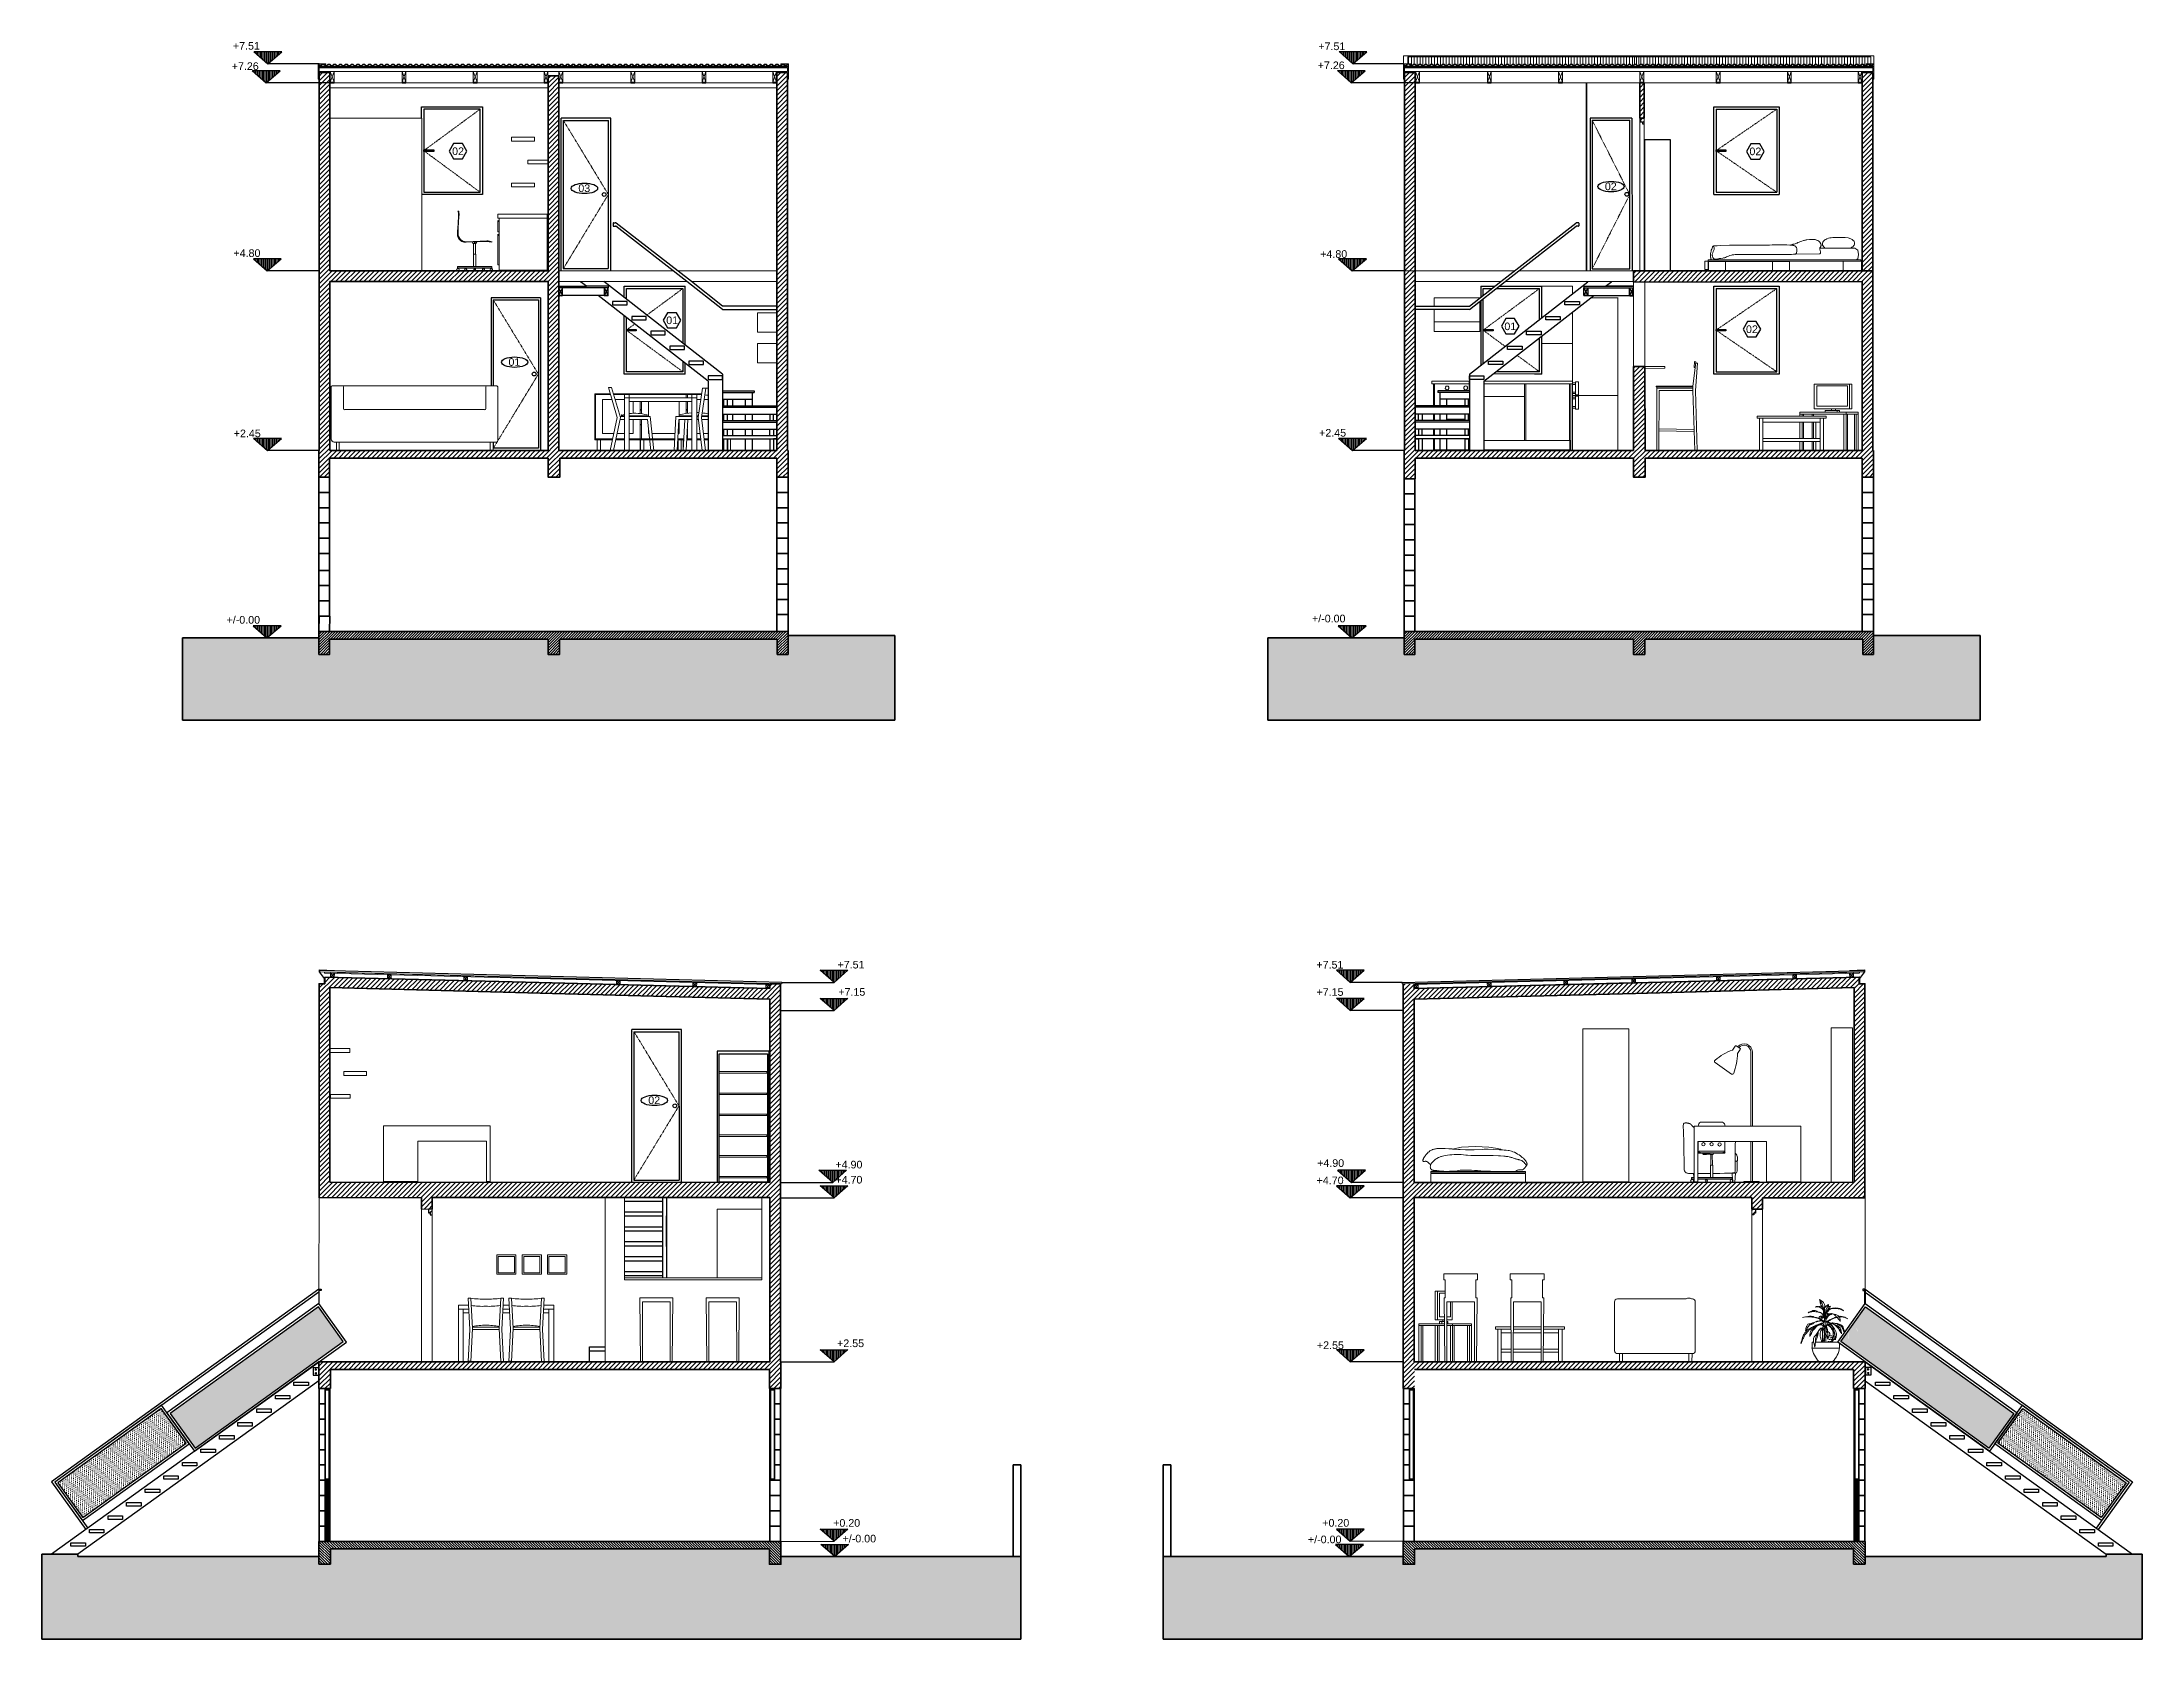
# Model space of a CAD drawing. Header units: metres. Extents: x -2569 to 4336, y -4195 to 694.
# Drawn here: x 1586 to 4336, y -1397 to 694 of the extents above; entities that cross this region are included whole.
import ezdxf
from ezdxf.enums import TextEntityAlignment as Align

# ---------------------------------------------------------------- set-up
doc = ezdxf.new("R2010")
doc.units = ezdxf.units.M
doc.header["$LTSCALE"] = 5
doc.header["$MEASUREMENT"] = 0
doc.linetypes.add('HIDDEN', pattern=[0.375, 0.25, -0.125])
doc.layers.get('0').update_dxf_attribs({"color": 253})
for name, color, linetype, lineweight in [('A-ANNO-NOTE', 7, 'Continuous', 35), ('A-DOOR-FULL', 181, 'Continuous', 25), ('A-ELEV-MBE1', 7, 'Continuous', 35), ('A-ELEV-PATT', 255, 'Continuous', 18), ('A-FLOR-LEVL', 7, 'Continuous', 35), ('A-FLOR-PATT', 253, 'Continuous', 18), ('A-FURN', 253, 'Continuous', 18), ('A-FURN-', 253, 'Continuous', 0), ('A-GLAZ-FULL', 4, 'Continuous', 25), ('A-SECT-MCUT', 7, 'Continuous', 35), ('A-SECT-PATT', 8, 'Continuous', 18), ('A-WALL-FULL', 7, 'Continuous', 35), ('APERTURE FINESTRE', 130, 'Continuous', 18), ('MURI NON SEZIONATI', 170, 'Continuous', 18), ('TETTO', 36, 'Continuous', 18), ('TETTO ESTERNO', 56, 'Continuous', 25)]:
    doc.layers.add(name, color=color, linetype=linetype, lineweight=lineweight)
for name, color, linetype in [('ASHADE', 7, 'Continuous'), ('IKE120015-t3', 253, 'Continuous'), ('IKE120036-t1', 253, 'Continuous'), ('Layer1', 253, 'Continuous'), ('quote', 82, 'Continuous'), ('SCALE', 214, 'Continuous'), ('SCALE ESTERNE', 244, 'Continuous')]:
    doc.layers.add(name, color=color, linetype=linetype)
doc.styles.add('ARIAL', font='arial.ttf')

msp = doc.modelspace()

# ---------------------------------------------------------------- texts
at = {"layer": 'quote', "char_height": 10, "style": 'ARIAL'}
for s, width, insert, attachment_point in [('+7.51', 0.003, (1836.1, 694.2), 1), ('+7.51', 0.1, (3257.4, 693.6), 1), ('+4.90', 0.00594, (3255.9, -768.7), 1), ('+4.90', 0.00594, (2660.4, -770.7), 3), ('+4.70', 0.00253, (2660.4, -790.5), 3), ('+4.70', 0.00253, (3255.2, -791.4), 1), ('+2.55', 0.00461, (2662.6, -1004.7), 3), ('+2.55', 0.00461, (3255.6, -1007.2), 1), ('+0.20', 0.00254, (2657.5, -1239.9), 3), ('+0.20', 0.00254, (3262.6, -1239.8), 1)]:
    msp.add_mtext_dynamic_manual_height_columns(s, width=width, gutter_width=9, heights=[0], dxfattribs=dict(at, insert=insert, attachment_point=attachment_point))
for s, insert, attachment_point in [('+7.26', (1834.6, 667.6), 1), ('+7.26', (3256.6, 668.7), 1), ('+4.80', (1836.8, 422.8), 1), ('+4.80', (3259.9, 421.6), 1), ('+2.45', (1837.2, 186.7), 1), ('+2.45', (3258.4, 187.5), 1), ('+/-0.00', (1827.8, -57.4), 1), ('+/-0.00', (3249.1, -55.7), 1), ('+7.51', (2663.2, -508.9), 3), ('+7.51', (3254.9, -509), 1), ('+7.15', (2664.2, -544.6), 3), ('+7.15', (3255, -544.7), 1), ('+/-0.00', (2678.3, -1260.4), 3), ('+/-0.00', (3243.8, -1261.5), 1)]:
    msp.add_mtext(s, dxfattribs=dict(at, insert=insert, attachment_point=attachment_point))
at = {"layer": 'quote', "style": 'ARIAL'}
for tag, p in [('02', (2130.9, 551.2)), ('02', (3829.7, 551)), ('03', (2296.2, 502.8)), ('02', (3640.4, 505.1)), ('01', (2411.3, 329.8)), ('01', (3508.8, 321.9)), ('02', (3825.2, 318.1)), ('01', (2204.7, 275.2)), ('02', (2387.8, -691.4))]:
    msp.add_attdef(tag, text='', height=10, dxfattribs=at).set_placement(p, align=Align.MIDDLE_CENTER)

# ---------------------------------------------------------------- blocks, each defined once
blk = doc.blocks.new('族几何图形组合_3698-Front')
at = {"layer": 'IKE120036-t1'}
for p, q in [((400, 2020), (-400, 2020)), ((-400, 2020), (-400, 0)), ((-371, 1980), (371, 1980)), ((-371, 0), (-371, 1980)), ((371, 1980), (371, 0)), ((400, 0), (400, 2020)), ((-400, 0), (-371, 0)), ((371, 0), (400, 0))]:
    blk.add_line(p, q, dxfattribs=at)
blk = doc.blocks.new('族几何图形组合_3698-Left')
at = {"layer": 'IKE120036-t1'}
for p, q in [((-140, 2020), (250, 2020)), ((-140, 0), (-140, 2020)), ((250, 2020), (250, 0)), ((250, 0), (-140, 0))]:
    blk.add_line(p, q, dxfattribs=at)
blk = doc.blocks.new('letto singolo')
at = {"layer": 'A-FURN'}
for p, q in [((2806.6, 475.204, -0.588), (2806.599, 475.196)), ((2806.599, 475.196), (2806.599, 475.195, 0.059)), ((2806.599, 475.195, 0.059), (2806.599, 475.193, 0.03)), ((2806.599, 475.193, 0.03), (2806.599, 475.19, -0.588)), ((2806.599, 475.19, -0.588), (2806.599, 475.188, -0.588)), ((2806.599, 475.188, -0.588), (2806.6, 475.185, -0.588)), ((2806.602, 475.22, -0.588), (2806.6, 475.204, -0.588)), ((2806.6, 475.185, -0.588), (2806.6, 475.183, -0.588)), ((2806.6, 475.183, -0.588), (2806.6, 475.18, -0.588)), ((2806.6, 475.18, -0.588), (2806.601, 475.177, -0.588)), ((2806.601, 475.177, -0.588), (2806.602, 475.174, -0.588)), ((2806.605, 475.242, -0.588), (2806.602, 475.22, -0.588)), ((2806.607, 475.25, -0.588), (2806.605, 475.242, -0.588)), ((2806.608, 475.256, -0.588), (2806.607, 475.254, -0.588)), ((2806.607, 475.254, -0.588), (2806.607, 475.25, -0.588)), ((2806.609, 475.261), (2806.608, 475.26, -0.588)), ((2806.608, 475.26, -0.588), (2806.608, 475.256, -0.588)), ((2806.611, 475.266, -0.588), (2806.609, 475.261)), ((2806.618, 475.28, -0.588), (2806.611, 475.266, -0.588)), ((2806.623, 475.294, -0.588), (2806.618, 475.28, -0.588)), ((2806.627, 475.307, -0.588), (2806.623, 475.294, -0.588)), ((2806.624, 475.214, -0.588), (2806.623, 475.21)), ((2806.623, 475.21), (2806.623, 475.207, 0.348)), ((2806.623, 475.207, 0.348), (2806.623, 475.203, 0.348)), ((2806.623, 475.203, 0.348), (2806.624, 475.2, 0.348)), ((2806.625, 475.221, -0.588), (2806.624, 475.216, -0.588)), ((2806.624, 475.216, -0.588), (2806.624, 475.214, -0.588)), ((2806.624, 475.2, 0.348), (2806.624, 475.195, 0.348)), ((2806.624, 475.195, 0.348), (2806.625, 475.191, 0.348)), ((2806.629, 475.233, -0.588), (2806.625, 475.221, -0.588)), ((2806.625, 475.191, 0.348), (2806.625, 475.186, -0.588)), ((2806.625, 475.186, -0.588), (2806.627, 475.182, -0.588)), ((2806.628, 475.31, -0.588), (2806.627, 475.307, -0.588)), ((2806.627, 475.182, -0.588), (2806.629, 475.175, -0.588)), ((2806.63, 475.313, -0.588), (2806.628, 475.31, -0.588)), ((2806.635, 475.247, -0.588), (2806.629, 475.233, -0.588)), ((2806.629, 475.175, -0.588), (2806.631, 475.169, -0.588)), ((2806.632, 475.316, -0.588), (2806.63, 475.313, -0.588)), ((2806.634, 475.318, -0.588), (2806.632, 475.316, -0.588)), ((2806.638, 475.32, -0.588), (2806.634, 475.318, -0.588)), ((2806.641, 475.259, -0.588), (2806.635, 475.247, -0.588)), ((2806.645, 475.322, -0.588), (2806.638, 475.32, -0.588)), ((2806.638, 475.32, -0.588), (2806.644, 475.309, -0.588)), ((2806.638, 475.32, -0.588), (2806.638, 475.32, -0.588)), ((2806.644, 475.267, -0.588), (2806.641, 475.259, -0.588)), ((2806.644, 475.309, -0.588), (2806.647, 475.298, -0.588)), ((2806.647, 475.277, -0.588), (2806.644, 475.267, -0.588)), ((2806.656, 475.324, -0.588), (2806.645, 475.322, -0.588)), ((2806.647, 475.298, -0.588), (2806.648, 475.287, -0.588)), ((2806.648, 475.287, -0.588), (2806.647, 475.277, -0.588)), ((2806.659, 475.324, -0.588), (2806.656, 475.324, -0.588)), ((2806.667, 475.325, -0.588), (2806.659, 475.324, -0.588)), ((2806.672, 475.325, -0.588), (2806.667, 475.325, -0.588)), ((2806.686, 475.325, -0.588), (2806.672, 475.325, -0.588)), ((2806.727, 475.328, -0.588), (2806.686, 475.325, -0.588)), ((2806.848, 475.33, -0.588), (2806.727, 475.328, -0.588)), ((2806.797, 475.172, -0.588), (2806.81, 475.177, -0.588)), ((2806.81, 475.177, -0.588), (2806.827, 475.184, -0.588)), ((2806.827, 475.184, -0.588), (2806.853, 475.195, -0.588)), ((2807.128, 475.332), (2806.848, 475.33, -0.588)), ((2806.853, 475.195, -0.588), (2806.875, 475.201, -0.588)), ((2806.875, 475.201, -0.588), (2806.885, 475.204, -0.588)), ((2806.885, 475.204, -0.588), (2806.895, 475.205, -0.588)), ((2806.895, 475.205, -0.588), (2806.906, 475.206, -0.588)), ((2806.906, 475.206, -0.588), (2806.922, 475.208, -0.588)), ((2806.922, 475.208, -0.588), (2806.938, 475.208, -0.588)), ((2806.938, 475.208, -0.588), (2806.958, 475.208, -0.588)), ((2806.958, 475.208, -0.588), (2806.97, 475.209, -0.588)), ((2806.97, 475.209, -0.588), (2806.991, 475.209, -0.588)), ((2806.991, 475.209, -0.588), (2807.029, 475.209, -0.588)), ((2807.029, 475.209, -0.588), (2807.071, 475.209, -0.588)), ((2807.071, 475.209, -0.588), (2807.109, 475.209, -0.588)), ((2807.109, 475.209, -0.588), (2807.164, 475.209, -0.588)), ((2807.231, 475.333), (2807.128, 475.332)), ((2807.164, 475.209, -0.588), (2807.225, 475.208, -0.588)), ((2807.225, 475.208, -0.588), (2807.26, 475.208, -0.588)), ((2807.303, 475.333), (2807.231, 475.333)), ((2807.26, 475.208, -0.588), (2807.307, 475.208, -0.588)), ((2807.374, 475.334), (2807.303, 475.333)), ((2807.307, 475.208, -0.588), (2807.348, 475.208, -0.588)), ((2807.348, 475.208, -0.588), (2807.356, 475.208, -0.588)), ((2807.356, 475.208, -0.588), (2807.377, 475.209, -0.588)), ((2807.356, 475.208, -0.588), (2807.478, 475.209, -0.588)), ((2807.408, 475.335), (2807.374, 475.334)), ((2807.458, 475.335, -0.588), (2807.408, 475.335)), ((2807.549, 475.336, -0.588), (2807.458, 475.335, -0.588)), ((2807.478, 475.209, -0.588), (2807.663, 475.211, -0.588)), ((2807.58, 475.336, -0.588), (2807.549, 475.336, -0.588)), ((2807.599, 475.335, -0.588), (2807.58, 475.336, -0.588)), ((2807.64, 475.334, -0.588), (2807.599, 475.335, -0.588)), ((2807.652, 475.336, -0.588), (2807.64, 475.334, -0.588)), ((2807.64, 475.334, -0.588), (2807.656, 475.332, -0.588)), ((2807.66, 475.338, -0.588), (2807.652, 475.336, -0.588)), ((2807.656, 475.332, -0.588), (2807.677, 475.33, -0.588)), ((2807.669, 475.34, -0.588), (2807.66, 475.338, -0.588)), ((2807.663, 475.211, -0.588), (2807.686, 475.212, -0.588)), ((2807.68, 475.343, -0.588), (2807.669, 475.34, -0.588)), ((2807.677, 475.33, -0.588), (2807.685, 475.328, -0.588)), ((2807.687, 475.344, -0.588), (2807.68, 475.343, -0.588)), ((2807.685, 475.328, -0.588), (2807.693, 475.326, -0.588)), ((2807.686, 475.212, -0.588), (2807.702, 475.214, -0.588)), ((2807.697, 475.347, -0.588), (2807.687, 475.344, -0.588)), ((2807.693, 475.326, -0.588), (2807.705, 475.322, -0.588)), ((2807.709, 475.35, -0.588), (2807.697, 475.347, -0.588)), ((2807.702, 475.214, -0.588), (2808.033, 475.218, -0.588)), ((2807.715, 475.216, -0.588), (2807.702, 475.214, -0.588)), ((2807.705, 475.322, -0.588), (2807.709, 475.319, -0.588)), ((2807.726, 475.357, -0.588), (2807.709, 475.35, -0.588)), ((2807.709, 475.319, -0.588), (2807.714, 475.317, -0.588)), ((2807.714, 475.317, -0.588), (2807.72, 475.312, -0.588)), ((2807.718, 475.217, -0.588), (2807.715, 475.216, -0.588)), ((2807.721, 475.22, -0.588), (2807.718, 475.217, -0.588)), ((2807.72, 475.312, -0.588), (2807.724, 475.307, -0.588)), ((2807.722, 475.222, -0.588), (2807.721, 475.22, -0.588)), ((2807.725, 475.228, -0.588), (2807.722, 475.222, -0.588)), ((2807.724, 475.307, -0.588), (2807.726, 475.301, -0.588)), ((2807.727, 475.235, -0.588), (2807.725, 475.228, -0.588)), ((2807.734, 475.36, -0.588), (2807.726, 475.357, -0.588)), ((2807.726, 475.301, -0.588), (2807.728, 475.296, -0.588)), ((2807.73, 475.247, -0.588), (2807.727, 475.235, -0.588)), ((2807.728, 475.296, -0.588), (2807.729, 475.29, -0.588)), ((2807.729, 475.29, -0.588), (2807.731, 475.28, -0.588)), ((2807.731, 475.256, -0.588), (2807.73, 475.247, -0.588)), ((2807.731, 475.28, -0.588), (2807.732, 475.273, -0.588)), ((2807.732, 475.265, -0.588), (2807.731, 475.256, -0.588)), ((2807.732, 475.273, -0.588), (2807.732, 475.265, -0.588)), ((2807.739, 475.362, -0.588), (2807.734, 475.36, -0.588)), ((2807.746, 475.365, -0.588), (2807.739, 475.362, -0.588)), ((2807.76, 475.371, -0.588), (2807.746, 475.365, -0.588)), ((2807.769, 475.375, -0.588), (2807.76, 475.371, -0.588)), ((2807.779, 475.379, -0.588), (2807.769, 475.375, -0.588)), ((2807.795, 475.385, -0.588), (2807.779, 475.379, -0.588)), ((2807.82, 475.393, -0.588), (2807.795, 475.385, -0.588)), ((2807.827, 475.395, -0.588), (2807.82, 475.393, -0.588)), ((2807.834, 475.397, -0.588), (2807.827, 475.395, -0.588)), ((2807.843, 475.399, -0.588), (2807.834, 475.397, -0.588)), ((2807.853, 475.401, -0.588), (2807.843, 475.399, -0.588)), ((2807.863, 475.402, -0.588), (2807.853, 475.401, -0.588)), ((2807.895, 475.404, -0.588), (2807.863, 475.402, -0.588)), ((2807.926, 475.407, -0.588), (2807.895, 475.404, -0.588)), ((2807.932, 475.407, -0.588), (2807.926, 475.407, -0.588)), ((2807.939, 475.407, -0.588), (2807.932, 475.407, -0.588)), ((2807.946, 475.407, -0.588), (2807.939, 475.407, -0.588)), ((2807.952, 475.406, -0.588), (2807.946, 475.407, -0.588)), ((2807.954, 475.406, -0.588), (2807.952, 475.406, -0.588)), ((2807.96, 475.406, -0.588), (2807.954, 475.406, -0.588)), ((2807.967, 475.404, -0.588), (2807.96, 475.406, -0.588)), ((2807.972, 475.404, -0.588), (2807.967, 475.404, -0.588)), ((2807.981, 475.401, -0.588), (2807.972, 475.404, -0.588)), ((2807.988, 475.399, -0.588), (2807.981, 475.401, -0.588)), ((2807.994, 475.397, -0.588), (2807.988, 475.399, -0.588)), ((2808.001, 475.394, -0.588), (2807.994, 475.397, -0.588)), ((2808.007, 475.391, -0.588), (2808.001, 475.394, -0.588)), ((2808.013, 475.388, -0.588), (2808.007, 475.391, -0.588)), ((2808.018, 475.385, -0.588), (2808.013, 475.388, -0.588)), ((2808.023, 475.381, -0.588), (2808.018, 475.385, -0.588)), ((2808.028, 475.377, -0.588), (2808.023, 475.381, -0.588)), ((2808.032, 475.372, -0.588), (2808.028, 475.377, -0.588)), ((2808.035, 475.369, -0.588), (2808.032, 475.372, -0.588)), ((2808.033, 475.297, -0.588), (2808.035, 475.3, -0.588)), ((2808.033, 475.293, -0.588), (2808.033, 475.297, -0.588)), ((2808.492, 475.294, -0.588), (2808.033, 475.294, -0.588)), ((2808.033, 475.29, -0.588), (2808.033, 475.293, -0.588)), ((2808.033, 475.287, -0.588), (2808.033, 475.29, -0.588)), ((2808.033, 475.282, -0.588), (2808.033, 475.287, -0.588)), ((2808.034, 475.274, -0.588), (2808.033, 475.282, -0.588)), ((2808.033, 475.218, -0.588), (2808.036, 475.221, -0.588)), ((2808.036, 475.265, -0.588), (2808.034, 475.274, -0.588)), ((2808.036, 475.367, -0.588), (2808.035, 475.369, -0.588)), ((2808.035, 475.3, -0.588), (2808.039, 475.304, -0.588)), ((2808.038, 475.364, -0.588), (2808.036, 475.367, -0.588)), ((2808.036, 475.264, -0.588), (2808.036, 475.265, -0.588)), ((2808.038, 475.256, -0.588), (2808.036, 475.264, -0.588)), ((2808.036, 475.221, -0.588), (2808.039, 475.224, -0.588)), ((2808.041, 475.359, -0.588), (2808.038, 475.364, -0.588)), ((2808.039, 475.247, -0.588), (2808.038, 475.256, -0.588)), ((2808.039, 475.304, -0.588), (2808.041, 475.307, -0.588)), ((2808.04, 475.242, -0.588), (2808.039, 475.247, -0.588)), ((2808.039, 475.224, -0.588), (2808.04, 475.228, -0.588)), ((2808.041, 475.237, -0.588), (2808.04, 475.242, -0.588)), ((2808.04, 475.228, -0.588), (2808.041, 475.232, -0.588)), ((2808.043, 475.355, -0.588), (2808.041, 475.359, -0.588)), ((2808.041, 475.308, -0.588), (2808.042, 475.31, -0.588)), ((2808.041, 475.307, -0.588), (2808.041, 475.308, -0.588)), ((2808.041, 475.232, -0.588), (2808.041, 475.237, -0.588)), ((2808.042, 475.31, -0.588), (2808.043, 475.311, -0.588)), ((2808.045, 475.351, -0.588), (2808.043, 475.355, -0.588)), ((2808.043, 475.312, -0.588), (2808.044, 475.313, -0.588)), ((2808.043, 475.311, -0.588), (2808.043, 475.312, -0.588)), ((2808.044, 475.314, -0.588), (2808.046, 475.317, -0.588)), ((2808.044, 475.313, -0.588), (2808.044, 475.314, -0.588)), ((2808.046, 475.347, -0.588), (2808.045, 475.351, -0.588)), ((2808.047, 475.342, -0.588), (2808.046, 475.347, -0.588)), ((2808.046, 475.317, -0.588), (2808.047, 475.32, -0.588)), ((2808.048, 475.339, -0.588), (2808.047, 475.342, -0.588)), ((2808.047, 475.324, -0.588), (2808.048, 475.326, -0.588)), ((2808.047, 475.32, -0.588), (2808.047, 475.324, -0.588)), ((2808.048, 475.335, -0.588), (2808.048, 475.339, -0.588)), ((2808.048, 475.332, -0.588), (2808.048, 475.335, -0.588)), ((2808.048, 475.328, -0.588), (2808.048, 475.332, -0.588)), ((2808.048, 475.326, -0.588), (2808.048, 475.328, -0.588)), ((2808.53, 475.267, -0.588), (2808.492, 475.294, -0.588)), ((2808.54, 475.211, -0.588), (2808.53, 475.267, -0.588)), ((2808.53, 475.153, -0.588), (2808.54, 475.211, -0.588)), ((2806.568, 475.139, -0.671), (2806.568, 475.121, -0.671)), ((2806.568, 475.139, -0.671), (2807.425, 475.139, -0.671)), ((2806.568, 475.121, -0.671), (2807.377, 475.12, -0.638)), ((2806.568, 475.121, -0.671), (2808.578, 475.119, -0.588)), ((2807.425, 475.121, -0.671), (2806.568, 475.121, -0.671)), ((2806.574, 475.12, -0.588), (2806.574, 475.121, -0.588)), ((2806.602, 475.174, -0.588), (2806.602, 475.172, -0.588)), ((2806.602, 475.172, -0.588), (2806.603, 475.169, -0.588)), ((2806.603, 475.169, -0.588), (2806.603, 475.166, -0.588)), ((2806.603, 475.166, -0.588), (2806.603, 475.161, -0.588)), ((2806.603, 475.161, -0.588), (2806.603, 475.157, -0.588)), ((2806.603, 475.157, -0.588), (2806.604, 475.154, -0.588)), ((2806.604, 475.154, -0.588), (2806.604, 475.153, -0.588)), ((2806.604, 475.153, -0.588), (2806.605, 475.151, -0.588)), ((2806.605, 475.151, -0.588), (2806.607, 475.149, -0.588)), ((2806.607, 475.149, -0.588), (2806.608, 475.148, -0.588)), ((2806.608, 475.148, -0.588), (2806.61, 475.146, -0.588)), ((2806.61, 475.146, -0.588), (2806.613, 475.145, -0.588)), ((2806.613, 475.145, -0.588), (2806.615, 475.143, -0.588)), ((2806.615, 475.143, -0.588), (2806.615, 475.143, -0.588)), ((2806.615, 475.143, -0.588), (2806.621, 475.139, -0.588)), ((2806.621, 475.139, -0.588), (2806.622, 475.139, -0.588)), ((2806.631, 475.169, -0.588), (2806.634, 475.164, -0.588)), ((2806.634, 475.164, -0.588), (2806.636, 475.161, -0.588)), ((2806.636, 475.161, -0.588), (2806.638, 475.158, -0.588)), ((2806.638, 475.158, -0.588), (2806.64, 475.156, -0.588)), ((2806.64, 475.156, -0.588), (2806.642, 475.154, -0.588)), ((2806.642, 475.154, -0.588), (2806.643, 475.154, -0.588)), ((2806.643, 475.154, -0.588), (2806.646, 475.152, -0.588)), ((2806.646, 475.152, -0.588), (2806.648, 475.151, -0.588)), ((2806.648, 475.151, -0.588), (2806.651, 475.15, -0.588)), ((2806.651, 475.15, -0.588), (2806.654, 475.15, -0.588)), ((2806.654, 475.15, -0.588), (2806.66, 475.149, -0.588)), ((2806.66, 475.149, -0.588), (2806.666, 475.148, -0.588)), ((2806.666, 475.148, -0.588), (2806.669, 475.148, -0.588)), ((2806.669, 475.148, -0.588), (2806.675, 475.149, -0.588)), ((2806.675, 475.149, -0.588), (2806.68, 475.149, -0.588)), ((2806.68, 475.149, -0.588), (2806.688, 475.15, -0.588)), ((2806.688, 475.15, -0.588), (2806.697, 475.152, -0.588)), ((2806.697, 475.152, -0.588), (2806.706, 475.154, -0.588)), ((2806.706, 475.154, -0.588), (2806.714, 475.156, -0.588)), ((2806.714, 475.156, -0.588), (2806.72, 475.157, -0.588)), ((2806.72, 475.157, -0.588), (2806.737, 475.158, -0.588)), ((2806.737, 475.158, -0.588), (2806.76, 475.161)), ((2806.76, 475.161), (2806.772, 475.164, -0.588)), ((2806.772, 475.164, -0.588), (2806.787, 475.168, -0.588)), ((2806.787, 475.168, -0.588), (2806.797, 475.172, -0.588)), ((2807.633, 475.119, -0.547), (2806.796, 475.12, -0.588)), ((2807.412, 475.121, -0.671), (2807.412, 475.001)), ((2807.412, 475.001), (2807.633, 475.002, -0.547)), ((2807.414, 475.139, -0.671), (2808.57, 475.139, -0.671)), ((2808.57, 475.121, -0.671), (2807.414, 475.121, -0.671)), ((2807.633, 475.056, -0.547), (2807.633, 475.119, -0.547)), ((2807.633, 475.002, -0.547), (2807.633, 475.056, -0.547)), ((2808.337, 475.002, -0.588), (2808.337, 475.119, -0.588)), ((2808.337, 475.002, -0.588), (2808.578, 475.002, -0.588)), ((2808.508, 475.139, -0.588), (2808.53, 475.153, -0.588)), ((2808.57, 475.139, -0.671), (2808.57, 475.121, -0.671)), ((2808.578, 475.119, -0.588), (2808.578, 475.002, -0.588))]:
    blk.add_line(p, q, dxfattribs=at)
for points, elevation in [([(2808.098, 475.294), (2808.088, 475.304), (2808.08, 475.312), (2808.078, 475.316), (2808.071, 475.326), (2808.068, 475.333), (2808.067, 475.338), (2808.067, 475.345), (2808.068, 475.357), (2808.072, 475.369), (2808.081, 475.384), (2808.091, 475.394), (2808.099, 475.401), (2808.109, 475.408), (2808.125, 475.415), (2808.144, 475.423), (2808.163, 475.428), (2808.18, 475.429), (2808.204, 475.432), (2808.241, 475.433), (2808.282, 475.434), (2808.327, 475.433), (2808.364, 475.432), (2808.405, 475.427), (2808.436, 475.416), (2808.454, 475.405), (2808.468, 475.394), (2808.481, 475.383), (2808.483, 475.378), (2808.485, 475.364), (2808.486, 475.35), (2808.485, 475.342), (2808.482, 475.333), (2808.481, 475.331), (2808.478, 475.327), (2808.475, 475.321), (2808.469, 475.316), (2808.465, 475.312), (2808.46, 475.308), (2808.453, 475.304), (2808.448, 475.301), (2808.445, 475.3), (2808.437, 475.296), (2808.427, 475.294)], -0.588), ([(2806.528, 475.121), (2806.528, 475.013), (2806.568, 475.013), (2806.568, 475.121), (2806.528, 475.121)], -0.671), ([(2806.574, 475.121), (2806.574, 475.001), (2806.796, 475.002), (2806.796, 475.12), (2806.574, 475.12)], -0.588)]:
    blk.add_lwpolyline(points, dxfattribs=dict(at, elevation=elevation))
blk = doc.blocks.new('rotella')
for p, q in [((931.5, 585.2), (931.3, 584.5)), ((931.3, 584.5), (931.3, 582.5)), ((931.3, 582.5), (931.5, 581.8)), ((931.7, 585.3), (931.5, 585.2)), ((931.5, 581.8), (931.9, 581.5)), ((931.9, 581.5), (933.4, 581.5)), ((932.7, 581.5), (932.7, 583.7)), ((933.8, 581.8), (933.4, 581.5)), ((933.6, 585.3), (933.8, 585.2)), ((933.8, 585.2), (934, 584.5)), ((934, 582.5), (933.8, 581.8)), ((934, 584.5), (934, 582.5))]:
    blk.add_line(p, q)

# ---------------------------------------------------------------- hatches: boundary and pattern name
at = {"layer": 'A-DOOR-FULL'}
h = msp.add_hatch(dxfattribs=at)
h.set_pattern_fill('ANSI31', color=256, scale=35)
h.paths.add_polyline_path([(2097.1, -834), (2092.1, -834), (2092.1, -839), (2094.6, -839), (2094.6, -841.5), (2097.1, -841.5)])
h = msp.add_hatch(dxfattribs=at)
h.set_pattern_fill('ANSI31', color=256, scale=35)
h.set_pattern_definition([(45, (1727.9344, -0.135), (-3.093592, 3.093592), [])])
h.paths.add_polyline_path([(3825, -834.2), (3830, -834.2), (3830, -839.2), (3827.5, -839.2), (3827.5, -841.7), (3825, -841.7)])
at = {"layer": 'A-ELEV-PATT'}
h = msp.add_hatch(dxfattribs=at)
h.set_pattern_fill('ANSI31', color=256, scale=0.5, angle=225, style=0)
h.set_pattern_definition([(270, (22330.2234, -12500.8747), (1.5875, -4e-15), [])])
h.paths.add_polyline_path([(1863.5, 681.5), (1881.9, 665.6), (1900.3, 681.5)])
h = msp.add_hatch(dxfattribs=at)
h.set_pattern_fill('ANSI31', color=256, scale=0.5, angle=225, style=0)
h.set_pattern_definition([(270, (23751.0739, -12500.8747), (1.5875, -4e-15), [])])
h.paths.add_polyline_path([(3284.3, 681.5), (3302.7, 665.6), (3321.1, 681.5)])
h = msp.add_hatch(dxfattribs=at)
h.set_pattern_fill('ANSI31', color=256, scale=0.5, angle=225, style=0)
h.set_pattern_definition([(270, (22328.0339, -12525.8507), (1.5875, -4e-15), [])])
h.paths.add_polyline_path([(1861.3, 656.5), (1879.7, 640.7), (1898.1, 656.5)])
h = msp.add_hatch(dxfattribs=at)
h.set_pattern_fill('ANSI31', color=256, scale=0.5, angle=225, style=0)
h.set_pattern_definition([(270, (23748.8844, -12525.8507), (1.5875, -4e-15), [])])
h.paths.add_polyline_path([(3282.1, 656.5), (3300.5, 640.7), (3318.9, 656.5)])
h = msp.add_hatch(dxfattribs=at)
h.set_pattern_fill('ANSI31', color=256, scale=0.5, angle=225, style=0)
h.set_pattern_definition([(270, (23750.3129, -12772.1049), (1.5875, -4e-15), [])])
h.paths.add_polyline_path([(3283.6, 410.3), (3302, 394.4), (3320.4, 410.3)])
h = msp.add_hatch(dxfattribs=at)
h.set_pattern_fill('ANSI31', color=256, scale=0.5, angle=225, style=0)
h.set_pattern_definition([(270, (22329.6151, -13007.1827), (1.5875, -4e-15), [])])
h.paths.add_polyline_path([(1862.9, 175.2), (1881.3, 159.3), (1899.7, 175.2)])
h = msp.add_hatch(dxfattribs=at)
h.set_pattern_fill('ANSI31', color=256, scale=0.5, angle=225, style=0)
h.set_pattern_definition([(270, (22329.027, -13252.4449), (1.5875, -4e-15), [])])
h.paths.add_polyline_path([(1862.3, -70.1), (1880.7, -85.9), (1899.1, -70.1)])
h = msp.add_hatch(dxfattribs=at)
h.set_pattern_fill('ANSI31', color=256, scale=0.5, angle=225, style=0)
h.set_pattern_definition([(270, (23749.8775, -13252.4449), (1.5875, -4e-15), [])])
h.paths.add_polyline_path([(3283.1, -70.1), (3301.5, -85.9), (3319.9, -70.1)])
h = msp.add_hatch(dxfattribs=at)
h.set_pattern_fill('ANSI31', color=256, scale=0.5, angle=225, style=0)
h.set_pattern_definition([(270, (22934.815, -13703.6741), (1.5875, -4e-15), [])])
h.paths.add_polyline_path([(2641.6, -521.3), (2623.2, -537.2), (2604.8, -521.3)])
h = msp.add_hatch(dxfattribs=at)
h.set_pattern_fill('ANSI31', color=256, scale=0.5, angle=225, style=0)
h.set_pattern_definition([(270, (23747.5095, -13703.6741), (1.5875, -4e-15), [])])
h.paths.add_polyline_path([(3280.8, -521.3), (3299.2, -537.2), (3317.6, -521.3)])
h = msp.add_hatch(dxfattribs=at)
h.set_pattern_fill('ANSI31', color=256, scale=0.5, angle=225, style=0)
h.set_pattern_definition([(270, (22934.815, -13740.5054), (1.5875, -4e-15), [])])
h.paths.add_polyline_path([(2641.6, -558.1), (2623.2, -574), (2604.8, -558.1)])
h = msp.add_hatch(dxfattribs=at)
h.set_pattern_fill('ANSI31', color=256, scale=0.5, angle=225, style=0)
h.set_pattern_definition([(270, (23747.5095, -13740.5054), (1.5875, -4e-15), [])])
h.paths.add_polyline_path([(3280.8, -558.1), (3299.2, -574), (3317.6, -558.1)])
h = msp.add_hatch(dxfattribs=at)
h.set_pattern_fill('ANSI31', color=256, scale=0.5, angle=225, style=0)
h.set_pattern_definition([(270, (22936.5242, -13965.5795), (1.5875, -4e-15), [])])
h.paths.add_polyline_path([(2639.9, -783.2), (2621.5, -799.1), (2603.1, -783.2)])
h = msp.add_hatch(dxfattribs=at)
h.set_pattern_fill('ANSI31', color=256, scale=0.5, angle=225, style=0)
h.set_pattern_definition([(270, (23749.2187, -13965.5795), (1.5875, -4e-15), [])])
h.paths.add_polyline_path([(3282.5, -783.2), (3300.9, -799.1), (3319.3, -783.2)])
h = msp.add_hatch(dxfattribs=at)
h.set_pattern_fill('ANSI31', color=256, scale=0.5, angle=225, style=0)
h.set_pattern_definition([(270, (22934.815, -13985.8764), (1.5875, -4e-15), [])])
h.paths.add_polyline_path([(2641.6, -803.5), (2623.2, -819.4), (2604.8, -803.5)])
h = msp.add_hatch(dxfattribs=at)
h.set_pattern_fill('ANSI31', color=256, scale=0.5, angle=225, style=0)
h.set_pattern_definition([(270, (23747.5095, -13985.8764), (1.5875, -4e-15), [])])
h.paths.add_polyline_path([(3280.8, -803.5), (3299.2, -819.4), (3317.6, -803.5)])
h = msp.add_hatch(dxfattribs=at)
h.set_pattern_fill('ANSI31', color=256, scale=0.5, angle=225, style=0)
h.set_pattern_definition([(270, (22934.815, -14200.5811), (1.5875, -4e-15), [])])
h.paths.add_polyline_path([(2641.6, -1018.2), (2623.2, -1034.1), (2604.8, -1018.2)])
h = msp.add_hatch(dxfattribs=at)
h.set_pattern_fill('ANSI31', color=256, scale=0.5, angle=225, style=0)
h.set_pattern_definition([(270, (23747.5095, -14200.5811), (1.5875, -4e-15), [])])
h.paths.add_polyline_path([(3280.8, -1018.2), (3299.2, -1034.1), (3317.6, -1018.2)])
h = msp.add_hatch(dxfattribs=at)
h.set_pattern_fill('ANSI31', color=256, scale=0.5, angle=225, style=0)
h.set_pattern_definition([(270, (22934.815, -14435.4625), (1.5875, -4e-15), [])])
h.paths.add_polyline_path([(2641.6, -1253.1), (2623.2, -1269), (2604.8, -1253.1)])
h = msp.add_hatch(dxfattribs=at)
h.set_pattern_fill('ANSI31', color=256, scale=0.5, angle=225, style=0)
h.set_pattern_definition([(270, (23747.5095, -14435.4625), (1.5875, -4e-15), [])])
h.paths.add_polyline_path([(3280.8, -1253.1), (3299.2, -1269), (3317.6, -1253.1)])
h = msp.add_hatch(dxfattribs=at)
h.set_pattern_fill('ANSI31', color=256, scale=0.5, angle=225, style=0)
h.set_pattern_definition([(270, (22933.7198, -14455.5142), (1.5875, -4e-15), [])])
h.paths.add_polyline_path([(2642.7, -1273.2), (2624.3, -1289), (2605.9, -1273.2)])
h = msp.add_hatch(dxfattribs=at)
h.set_pattern_fill('ANSI31', color=256, scale=0.5, angle=225, style=0)
h.set_pattern_definition([(270, (23746.4143, -14455.5142), (1.5875, -4e-15), [])])
h.paths.add_polyline_path([(3279.7, -1273.2), (3298.1, -1289), (3316.5, -1273.2)])
at = {"layer": 'A-FLOR-PATT'}
h = msp.add_hatch(dxfattribs=at)
h.set_pattern_fill('ANSI31', color=256, scale=0.5, angle=225, style=0)
h.set_pattern_definition([(270, (22329.4624, -12772.1049), (1.5875, -4e-15), [])])
h.paths.add_polyline_path([(1862.7, 410.3), (1881.1, 394.4), (1899.5, 410.3)])
at = {"layer": 'A-SECT-PATT'}
h = msp.add_hatch(dxfattribs=at)
h.set_pattern_fill('ANSI31', color=256, scale=35)
h.paths.add_polyline_path([(1963, 380.4), (2249, 380.4), (2249, 159.4), (1963, 159.4)], flags=16)
edge = h.paths.add_edge_path(flags=0)
edge.add_line((1966.6, 244.2), (2181, 244.2))
edge.add_arc((2181.2, 242.5), 1.69, 0, 97.6548, ccw=False)
edge.add_line((2182.9, 242.5), (2182.9, 172.8))
edge.add_arc((2181, 172.4), 2.01, -90, 10.864, ccw=False)
edge.add_line((2181, 170.4), (2177.1, 170.4))
edge.add_line((2177.1, 170.4), (2177.1, 159.4))
edge.add_line((2177.1, 159.4), (2177, 159.4))
edge.add_line((2177, 159.4), (2177, 170.4))
edge.add_line((2177, 170.4), (1968.9, 170.4))
edge.add_arc((1968.8, 174.3), 3.87, 180, 272.1361, ccw=False)
edge.add_line((1964.9, 174.3), (1964.9, 242.2))
edge.add_arc((1966.6, 242.5), 1.68, 90, 190.6052, ccw=False)
edge = h.paths.add_edge_path(flags=0)
edge.add_arc((2230.6, 256.8), 2.5, 0, 360)
h.paths.add_polyline_path([(1962.8, 124.4), (1962.8, 149.4), (2249.1, 149.4), (2249.1, 124.4), (2264.1, 124.4), (2264.1, 149.4), (2548.3, 149.4), (2548.3, 124.4), (2563, 124.4), (2563, 159.4), (2562.3, 159.4), (2562.3, 654.3), (2548.3, 654.3), (2548.3, 159.4), (2487.6, 159.4), (2487.6, 159.4), (2486.6, 159.4), (2486.1, 159.4), (2485.6, 159.4), (2485.1, 159.4), (2484.6, 159.4), (2483.8, 159.4), (2483.2, 159.4), (2483.2, 159.4), (2454.8, 159.4), (2454.8, 159.4), (2450.7, 159.4), (2443.5, 159.4), (2443.5, 159.4), (2437.1, 159.4), (2387.5, 159.4), (2387.5, 159.3), (2383.5, 159.3), (2383.5, 159.4), (2374, 159.4), (2374, 159.4), (2372.5, 159.4), (2372, 159.4), (2371.5, 159.4), (2370.3, 159.4), (2369.7, 159.4), (2369.6, 159.4), (2355.1, 159.4), (2355.1, 159.4), (2348.7, 159.4), (2334.3, 159.4), (2334.3, 159.3), (2330.2, 159.3), (2263.1, 159.4), (2263, 380.4), (2263, 380.3), (2263, 394.5), (2263, 394.5), (2263, 650.1), (2248.9, 650.1), (2248.9, 640.1), (2248.9, 394.5), (2163.4, 394.5), (2163.4, 394.3), (2141.2, 394.4), (2141.2, 394.5), (2103.5, 394.5), (2103.5, 394.4), (2058.5, 394.4), (1987.1, 394.4), (1987.1, 394.4), (1963, 394.4), (1963, 654.3), (1949, 654.3), (1949, 159.4), (1948.8, 159.4), (1948.8, 124.4)])
h = msp.add_hatch(dxfattribs=at)
h.set_pattern_fill('ANSI31', color=256, scale=35)
h.paths.add_polyline_path([(3384.2, 640.1), (3384.2, 640.1), (3384.2, 640.6), (3370.2, 640.6), (3370.2, 394.4), (3384.2, 394.4)])
h.paths.add_polyline_path([(3983.5, 654.3), (3969.5, 654.3), (3969.5, 394.4), (3983.5, 394.4)])
h = msp.add_hatch(dxfattribs=at)
h.set_pattern_fill('ANSI31', color=256, scale=35)
h.paths.add_polyline_path([(3370.2, 640.6), (3384.2, 640.6), (3384.2, 650.1), (3384.2, 654.3), (3370.2, 654.3)])
at = {"layer": 'A-SECT-PATT', "linetype": 'HIDDEN'}
h = msp.add_hatch(dxfattribs=at)
h.set_pattern_fill('ANSI31', color=256, scale=35)
h.paths.add_polyline_path([(3684.2, 640.6), (3683.6, 640.6), (3683.6, 640.2), (3678.2, 640.2), (3678.2, 594.7), (3684.3, 594.7)])
h = msp.add_hatch(dxfattribs=at)
h.set_pattern_fill('ANSI31', color=256, scale=35)
h.paths.add_polyline_path([(3684.3, 594.7), (3679.3, 594.7), (3679.3, 589.7), (3681.8, 589.7), (3681.8, 587.2), (3684.3, 587.2)])
at = {"layer": 'A-SECT-PATT'}
h = msp.add_hatch(dxfattribs=at)
h.set_pattern_fill('ANSI31', color=256, scale=35)
h.paths.add_polyline_path([(3983.5, 394.4), (3670.2, 394.4), (3670.2, 379.8), (3969.5, 380.4), (3969.5, 159.4), (3685.2, 159.4), (3685, 269.4), (3670.2, 269.4), (3670.2, 159.5), (3454.2, 159.4), (3454.2, 159.4), (3449.7, 159.4), (3384.2, 159.4), (3384.2, 394.4), (3370.2, 394.4), (3370.2, 159.4), (3369.9, 159.4), (3369.9, 122.4), (3384.2, 122.4), (3384.2, 149.4), (3670.2, 149.4), (3670.2, 124.4), (3685.2, 124.4), (3685.2, 149.4), (3969.5, 149.4), (3969.5, 124.4), (3984.5, 124.4), (3984.5, 159.4), (3983.5, 159.4)])
h = msp.add_hatch(dxfattribs=at)
h.set_pattern_fill('ANSI31', color=256, scale=0.5, angle=225, style=0)
h.set_pattern_definition([(270, (23750.4656, -13007.1827), (1.5875, -4e-15), [])])
h.paths.add_polyline_path([(3283.7, 175.2), (3302.1, 159.3), (3320.5, 175.2)])
h = msp.add_hatch(dxfattribs=at)
h.set_pattern_fill('ANSI31', color=256, scale=20, style=0)
h.set_pattern_definition([(45, (1771.68, -205.523), (-1.767767, 1.767767), [])])
h.paths.add_polyline_path([(2563, -77.6), (2549, -77.6), (2263.8, -77.6), (2248.8, -77.6), (1962.8, -77.6), (1948.8, -77.6), (1948.8, -107.6), (1962.8, -107.6), (1962.8, -87.6), (2248.8, -87.6), (2248.8, -107.6), (2263.8, -107.6), (2263.8, -87.6), (2549, -87.6), (2549, -107.6), (2563, -107.6)])
h = msp.add_hatch(dxfattribs=at)
h.set_pattern_fill('ANSI31', color=256, scale=20, style=0)
h.set_pattern_definition([(45, (3192.8512, -205.523), (-1.767767, 1.767767), [])])
h.paths.add_polyline_path([(3984.2, -77.6), (3970.2, -77.6), (3684.9, -77.6), (3670, -77.6), (3383.9, -77.6), (3369.9, -77.6), (3369.9, -107.6), (3383.9, -107.6), (3383.9, -87.6), (3670, -87.6), (3670, -107.6), (3684.9, -107.6), (3684.9, -87.6), (3970.2, -87.6), (3970.2, -107.6), (3984.2, -107.6)])
h = msp.add_hatch(dxfattribs=at)
h.set_pattern_fill('DOTS', color=256, scale=100, style=0)
h.set_pattern_definition([(0, (-2937.2965, -475.3844), (3.125, 6.25), [0, -6.25])])
h.paths.add_polyline_path([(2549, -107.6), (2549, -87.6), (2263.8, -87.6), (2263.8, -107.6), (2248.8, -107.6), (2248.8, -87.6), (1962.8, -87.6), (1962.8, -107.6), (1948.8, -107.6), (1948.7, -85.9), (1770.1, -85.9), (1770.1, -193.8), (2703, -193.8), (2703, -145.9), (2703, -119.9), (2703, -110.9), (2703, -95.9), (2703, -82.8), (2563, -82.8), (2563, -107.6)])
h = msp.add_hatch(dxfattribs=at)
h.set_pattern_fill('DOTS', color=256, scale=100, style=0)
h.set_pattern_definition([(0, (-1516.125, -475.3844), (3.125, 6.25), [0, -6.25])])
h.paths.add_polyline_path([(3970.2, -87.6), (3947.4, -87.6), (3684.9, -87.6), (3684.9, -107.6), (3715, -107.6), (3640, -107.6), (3670, -107.6), (3670, -87.6), (3383.9, -87.6), (3383.9, -107.6), (3369.9, -107.6), (3369.9, -85.9), (3191.3, -85.9), (3191.3, -193.8), (4124.2, -193.8), (4124.2, -145.9), (4124.2, -119.9), (4124.2, -110.9), (4124.2, -95.9), (4125, -82.8), (3984.2, -82.8), (3984.2, -95.9), (3984.2, -107.6), (3970.2, -107.6)])
h = msp.add_hatch(dxfattribs=at)
h.set_pattern_fill('ANSI31', color=256, scale=35)
h.paths.add_polyline_path([(2553.2, -539), (2539.2, -539), (2539.2, -545.6), (2538.9, -545.3), (2443.2, -542.7), (2443.2, -542.9), (2438.2, -542.7), (2438.2, -542.6), (2403.3, -541.7), (2343.3, -540.1), (2343.3, -540.1), (2338.3, -540), (2254.3, -537.8), (2143.3, -535), (2143.3, -535), (2138.3, -534.9), (1956.3, -530.2), (1956.4, -539), (1949.1, -539), (1949.1, -819.1), (2083, -819), (2083.1, -834), (2097.1, -834), (2097.1, -819), (2348.7, -818.9), (2539.2, -819), (2539.2, -1034), (2553.2, -1034)])
h.paths.add_polyline_path([(2539.2, -559), (2539.2, -799), (1963.1, -798.9), (1963.1, -543.8), (2254.4, -551.6), (2403.3, -555.4)], flags=16)
h.paths.add_polyline_path([(2538.5, -627.1), (2538.5, -798.9), (2536, -798.9), (2472.9, -798.9), (2470.4, -798.9), (2470.4, -627.1)], flags=0)
h.paths.add_polyline_path([(2536, -630.5), (2536, -793.2), (2472.9, -793.2), (2472.9, -630.5)], flags=0)
h.paths.add_polyline_path([(2535.9, -653.9), (2535.9, -655.9), (2473, -655.9), (2473, -653.9)], flags=0)
h.paths.add_polyline_path([(2535.9, -682), (2535.9, -683.9), (2473, -683.9), (2473, -682)], flags=0)
h.paths.add_polyline_path([(2535.9, -709.6), (2535.9, -711.6), (2473, -711.6), (2473, -709.6)], flags=0)
h.paths.add_polyline_path([(2535.9, -736.8), (2535.9, -738.8), (2473, -738.8), (2473, -736.8)], flags=0)
h.paths.add_polyline_path([(2417.3, -701.3, -1), (2412.3, -701.3, -1)], flags=0)
h.paths.add_polyline_path([(2535.9, -764), (2535.9, -766), (2473, -766), (2473, -764)], flags=0)
h = msp.add_hatch(dxfattribs=at)
h.set_pattern_fill('ANSI31', color=256, scale=35)
h.paths.add_polyline_path([(3973, -539), (3965.7, -539), (3965.8, -530.2), (3672.8, -537.8), (3672.8, -537.9), (3671.3, -537.8), (3483.9, -542.7), (3483.9, -542.7), (3478.9, -542.9), (3382.9, -545.3), (3382.9, -539), (3368.9, -539), (3368.7, -819), (3382.9, -819), (3824.9, -819), (3824.9, -834), (3839, -834), (3839, -819.2), (3839, -834), (3839, -834), (3839, -819.2), (3959, -819.2), (3973.2, -819.2)])
h.paths.add_polyline_path([(3382.9, -799), (3382.9, -559), (3518.6, -555.5), (3672.6, -551.5), (3959, -543.8), (3959, -798.9), (3834.8, -799), (3834.8, -799), (3814.8, -799), (3598.4, -799), (3523.4, -799)], flags=16)
h.paths.add_polyline_path([(3404.6, -798.6), (3404.6, -787.5), (3417, -787.5), (3417, -786.4), (3404.6, -786.4), (3404.6, -784.8), (3487.7, -784.8), (3486.9, -784.7), (3485, -784.6), (3482.9, -784.5), (3475.4, -784.1), (3470.4, -783.8), (3465.7, -783.5), (3461.9, -783.3), (3458.1, -783.1), (3457.2, -783.1), (3455.9, -783), (3452.3, -783), (3450.7, -783), (3449.2, -783), (3446.7, -783), (3444.2, -783.1), (3443.1, -783.2), (3441.6, -783.4), (3439, -783.9), (3436.2, -784.3), (3433.4, -784.5), (3430.9, -784.5), (3429.2, -784.5), (3426.1, -784.6), (3422.1, -784.6), (3420.6, -784.5), (3419.9, -784.5), (3419.2, -784.4), (3418.4, -784.4), (3417.9, -784.3), (3417.2, -784.3), (3416.1, -784.2), (3415.1, -784), (3414.6, -783.9), (3413.6, -783.8), (3412.3, -783.6), (3411.4, -783.5), (3410.9, -783.5), (3410.5, -783.5), (3409.7, -783.4), (3408.4, -783.3), (3407.4, -783.1), (3406.5, -782.9), (3405.9, -782.5), (3405, -781.8), (3404.6, -781.1), (3404.3, -780.4), (3404, -778.6), (3404.2, -777.8), (3404.3, -777.1), (3404.6, -776.3), (3403.3, -774.9), (3402.6, -774.3), (3401.2, -773), (3400.2, -772.2), (3399.4, -771.8), (3398.8, -771.5), (3398.4, -771.3), (3397.8, -771.2), (3397.6, -771.3), (3397.2, -771.3), (3396.6, -771.5), (3396, -771.6), (3395.8, -771.7), (3395.6, -771.7), (3394.8, -771.7), (3394.3, -770.6), (3394.5, -769.2), (3394.8, -768.4), (3395, -768), (3395.5, -767), (3396.2, -765.9), (3396.8, -765), (3397.2, -764.3), (3397.7, -763.8), (3398.5, -762.7), (3399.4, -761.7), (3400, -761), (3400.4, -760.6), (3401.4, -759.6), (3402.4, -758.8), (3403.6, -757.9), (3404.5, -757.3), (3405.5, -756.7), (3406.3, -756.4), (3406.9, -756.1), (3408, -755.8), (3409.1, -755.3), (3410.7, -755.1), (3411.7, -754.9), (3412.7, -754.8), (3414, -754.7), (3418.4, -754.6), (3423.6, -754.7), (3428.2, -755), (3430.8, -755.1), (3432.7, -755.2), (3445.1, -752.8), (3463.1, -752), (3480.9, -752.9), (3489.4, -754.2), (3495.9, -755.7), (3497, -756.4), (3498.5, -756.5), (3500.9, -756.6), (3503.3, -756.9), (3505.8, -757.2), (3507.1, -757.4), (3510.5, -758.3), (3512.2, -758.8), (3514.1, -759.6), (3516.6, -760.8), (3518.4, -761.9), (3520.2, -763), (3522.3, -764.4), (3524.5, -766.2), (3526, -767.3), (3527.4, -768.9), (3528.7, -770.3), (3529.6, -771.7), (3530.3, -773.2), (3530.5, -773.8), (3530.7, -774.6), (3530.6, -776), (3530, -777), (3529.5, -777.6), (3529, -778.2), (3528.7, -778.6), (3528.1, -779.5), (3527.7, -780.1), (3526.3, -781.7), (3524.5, -782.5), (3523, -782.6), (3522.2, -782.6), (3521.7, -782.5), (3521.2, -782.5), (3520.4, -782.5), (3519.4, -782.6), (3518.6, -782.8), (3517.8, -783.1), (3516.5, -783.8), (3515.5, -784.6), (3515.5, -784.8), (3528.8, -784.8), (3528.8, -786.4), (3518.1, -786.4), (3518.1, -787.5), (3528.8, -787.5), (3528.8, -798.6)], flags=0)
h.paths.add_polyline_path([(3404.4, -780.6), (3404.7, -781.3), (3404.9, -781.5), (3404.5, -781.1)], flags=0)
h.paths.add_polyline_path([(3405.3, -782), (3405.8, -782.5), (3406.4, -782.8), (3405.6, -782.4)], flags=0)
h.paths.add_polyline_path([(3394.4, -770.8), (3394.6, -771.6), (3395.1, -771.7), (3394.5, -771.4)], flags=0)
h.paths.add_polyline_path([(3412.5, -767.7), (3414.9, -766.2), (3416.1, -765.8), (3418.2, -765.1), (3420.2, -764.6), (3423.6, -763.8), (3426.5, -763.5), (3430, -763.1), (3432.3, -762.9), (3435.3, -762.6), (3438.8, -762.5), (3441.4, -762.5), (3444.4, -762.7), (3447.5, -762.9), (3450.4, -763.2), (3452.9, -763.3), (3456.9, -763.6), (3458.4, -763.7), (3460.1, -763.8), (3461.4, -763.8), (3462.7, -763.9), (3463.9, -763.9), (3464.8, -763.9), (3466.8, -763.9), (3471, -763.9), (3475.8, -763.8), (3478.9, -763.8), (3486.4, -763.9), (3493.3, -764.1), (3496.1, -764.2), (3500.2, -764.6), (3502, -764.8), (3503, -764.9), (3504.4, -765.1), (3505.4, -765.3), (3507.2, -765.6), (3508, -765.8), (3509, -766), (3510.7, -766.5), (3512, -767), (3513.2, -767.3), (3514.5, -767.8), (3515.3, -768), (3516, -768.3), (3517, -768.5), (3517.8, -768.8), (3518.5, -769), (3519.6, -769.2), (3520, -769.3), (3520.5, -769.4), (3521.2, -769.6), (3522.3, -769.9), (3523.3, -770.2), (3523.9, -770.3), (3525, -771.1), (3526.2, -772.2), (3526.8, -773), (3527.3, -773.5), (3527.9, -774.1), (3528.5, -774.7), (3529.2, -775.6), (3529.5, -776), (3530, -776.9), (3530.4, -776.3), (3530.5, -775.9), (3530.3, -776.6), (3529.9, -777.1), (3529.9, -776.8), (3529.7, -776.4), (3529.5, -776), (3528.7, -775), (3528.2, -774.4), (3527.9, -774.1), (3527.3, -773.5), (3526.8, -773), (3526.6, -772.6), (3526, -772), (3525.4, -771.5), (3524.9, -771), (3524.3, -770.6), (3523.7, -770.3), (3522.3, -769.9), (3521.2, -769.6), (3520.5, -769.4), (3519.9, -769.3), (3519.2, -769.1), (3518.5, -769), (3517.8, -768.8), (3517, -768.5), (3516, -768.3), (3515.3, -768), (3514.5, -767.8), (3513.2, -767.3), (3512, -767), (3510.9, -766.6), (3510.1, -766.4), (3509, -766), (3508, -765.8), (3507.2, -765.6), (3505.4, -765.3), (3504.4, -765.1), (3503, -764.9), (3502, -764.8), (3500.2, -764.6), (3496.1, -764.2), (3493.3, -764.1), (3486.4, -763.9), (3478.9, -763.8), (3475.8, -763.8), (3471, -763.9), (3466.8, -763.9), (3464.8, -763.9), (3463.9, -763.9), (3462.7, -763.9), (3461.4, -763.8), (3460.1, -763.8), (3458.4, -763.7), (3456.9, -763.6), (3452.9, -763.3), (3450.4, -763.2), (3447.5, -762.9), (3444.4, -762.7), (3441.4, -762.5), (3438.8, -762.5), (3435.3, -762.6), (3432.3, -762.9), (3430.4, -763.1), (3429.7, -763.1), (3426.5, -763.5), (3423.6, -763.8), (3420.2, -764.6), (3418.8, -764.9), (3417.8, -765.2), (3416.1, -765.8), (3414.9, -766.2), (3412.5, -767.7), (3411.5, -768.3), (3410.1, -769.4), (3409.7, -769.7), (3411, -768.7)], flags=0)
h.paths.add_polyline_path([(3603.8, -798.1), (3603.8, -598.1), (3663.8, -598.1), (3663.8, -798.1)], flags=0)
h.paths.add_polyline_path([(3805.3, -771.4), (3805.6, -771.2), (3805.2, -771.2)], flags=0)
h.paths.add_polyline_path([(3804.2, -771.4), (3804.6, -771.4), (3804.7, -771.4)], flags=0)
h.paths.add_polyline_path([(3748.7, -796.9, 1), (3745.3, -796.9, 1)], flags=0)
edge = h.paths.add_edge_path(flags=0)
edge.add_line((3736.6, -783), (3736.1, -746.3))
edge.add_line((3736.1, -746.3), (3735.5, -733.2))
edge.add_line((3735.5, -733.2), (3735.3, -724.3))
edge.add_line((3735.3, -724.3), (3735.4, -723.2))
edge.add_line((3735.4, -723.2), (3735.5, -722.1))
edge.add_line((3735.5, -722.1), (3736.5, -721.4))
edge.add_line((3736.5, -721.4), (3738, -721.2))
edge.add_line((3738, -721.2), (3739.4, -721.2))
edge.add_line((3739.4, -721.2), (3740.7, -721.3))
edge.add_line((3740.7, -721.3), (3742.4, -721.6))
edge.add_line((3742.4, -721.6), (3743.8, -722))
edge.add_line((3743.8, -722), (3744.4, -722.4))
edge.add_line((3744.4, -722.4), (3744.7, -722.5))
edge.add_line((3744.7, -722.5), (3745.2, -723))
edge.add_line((3745.2, -723), (3746, -723.7))
edge.add_line((3746, -723.7), (3746.6, -724.4))
edge.add_line((3746.6, -724.4), (3747.2, -725.1))
edge.add_line((3747.2, -725.1), (3747.4, -725.4))
edge.add_line((3747.4, -725.4), (3747.7, -725.7))
edge.add_line((3747.7, -725.7), (3748, -726))
edge.add_line((3748, -726), (3748.2, -726.2))
edge.add_line((3748.2, -726.2), (3748.7, -726.6))
edge.add_line((3748.7, -726.6), (3749.1, -726.9))
edge.add_line((3749.1, -726.9), (3749.4, -727))
edge.add_line((3749.4, -727), (3749.4, -725.4))
edge.add_line((3749.4, -725.4), (3754.9, -725.4))
edge.add_arc((3760.8, -725.1), 5.85, 118.2955, 182.2448, ccw=False)
edge.add_line((3758, -720), (3786.8, -720))
edge.add_arc((3784.1, -725.1), 5.85, -2.2448, 61.7045, ccw=False)
edge.add_line((3789.9, -725.4), (3823.8, -725.4))
edge.add_line((3823.8, -725.4), (3823.8, -628))
edge.add_arc((3814.9, -628.4), 8.98, 2.6759, 139.3519)
edge.add_line((3808, -622.6), (3809.7, -623.7))
edge.add_arc((3809.1, -624.5), 1, -34.2239, 55.7761, ccw=False)
edge.add_line((3810, -625.1), (3806.5, -630.2))
edge.add_arc((3728.7, -628.2), 77.8, 338.9972, 358.5722, ccw=False)
edge.add_arc((3799.5, -655.5), 2, 234.9303, 341.3904, ccw=False)
edge.add_line((3798.3, -657.1), (3777, -642.1))
edge.add_arc((3778.1, -640.5), 2, 126.9444, 234.9303, ccw=False)
edge.add_arc((3822.2, -691.1), 69, 108.8013, 130.9561, ccw=False)
edge.add_line((3799.9, -625.7), (3803.3, -620.6))
edge.add_arc((3804.2, -621.1), 1, 55.7761, 146.1363, ccw=False)
edge.add_line((3804.7, -620.3), (3806.4, -621.4))
edge.add_arc((3814.9, -628.4), 11, 2.4198, 140.526, ccw=False)
edge.add_line((3825.8, -628), (3825.8, -725.4))
edge.add_line((3825.8, -725.4), (3889.4, -725.4))
edge.add_line((3889.4, -725.4), (3889.4, -798.4))
edge.add_line((3889.4, -798.4), (3844.4, -798.4))
edge.add_line((3844.4, -798.4), (3844.4, -745.4))
edge.add_line((3844.4, -745.4), (3803.5, -745.4))
edge.add_line((3803.5, -745.4), (3803.4, -749.4))
edge.add_line((3803.4, -749.4), (3803.1, -760.9))
edge.add_line((3803.1, -760.9), (3804.2, -761.6))
edge.add_line((3804.2, -761.6), (3804.9, -762.4))
edge.add_line((3804.9, -762.4), (3805.4, -763.4))
edge.add_line((3805.4, -763.4), (3805.8, -764.7))
edge.add_line((3805.8, -764.7), (3806.1, -765.9))
edge.add_line((3806.1, -765.9), (3806.2, -766.5))
edge.add_line((3806.2, -766.5), (3806.5, -767.8))
edge.add_line((3806.5, -767.8), (3806.5, -768.6))
edge.add_line((3806.5, -768.6), (3806.4, -769.4))
edge.add_line((3806.4, -769.4), (3805.9, -770.9))
edge.add_line((3805.9, -770.9), (3804.7, -771.4))
edge.add_line((3804.7, -771.4), (3804.8, -771.4))
edge.add_line((3804.8, -771.4), (3805.7, -771.6))
edge.add_line((3805.7, -771.6), (3805.8, -772.5))
edge.add_line((3805.8, -772.5), (3805.9, -773.7))
edge.add_line((3805.9, -773.7), (3805.8, -781))
edge.add_line((3805.8, -781), (3805.7, -783.8))
edge.add_line((3805.7, -783.8), (3805.5, -785.6))
edge.add_line((3805.5, -785.6), (3804.8, -786.5))
edge.add_line((3804.8, -786.5), (3803.5, -786.8))
edge.add_line((3803.5, -786.8), (3802.7, -798.6))
edge.add_line((3802.7, -798.6), (3799.9, -798.6))
edge.add_line((3799.9, -798.6), (3799.9, -798.2))
edge.add_arc((3798.8, -796.9), 1.69, 261.2448, 312.5264, ccw=False)
edge.add_arc((3798.3, -796.9), 1.69, 180, 278.7552, ccw=False)
edge.add_arc((3798.3, -796.9), 1.69, 114.447, 180, ccw=False)
edge.add_line((3797.6, -795.4), (3797.6, -794.6))
edge.add_line((3797.6, -794.6), (3772.6, -794.6))
edge.add_line((3772.6, -794.6), (3766.3, -794.6))
edge.add_line((3766.3, -794.6), (3766.3, -795.4))
edge.add_ellipse((3766.2, -796.9), major_axis=(0, 1.68), ratio=0.488012, start_angle=270, end_angle=360, ccw=False)
edge.add_ellipse((3766.2, -796.9), major_axis=(0, 1.68), ratio=0.488012, start_angle=180, end_angle=270, ccw=False)
edge.add_line((3766.7, -798.6), (3765.5, -798.6))
edge.add_line((3765.5, -798.6), (3764.9, -798.6))
edge.add_ellipse((3764.9, -796.9), major_axis=(0, 1.68), ratio=0.488012, start_angle=11.103, end_angle=180, ccw=False)
edge.add_line((3764.7, -795.3), (3764.7, -795.3))
edge.add_line((3764.7, -795.3), (3764.7, -794.6))
edge.add_line((3764.7, -794.6), (3754.4, -794.6))
edge.add_line((3754.4, -794.6), (3754.4, -798.4))
edge.add_line((3754.4, -798.4), (3752.4, -798.4))
edge.add_line((3752.4, -798.4), (3752.4, -798.6))
edge.add_line((3752.4, -798.6), (3749.4, -798.6))
edge.add_line((3749.4, -798.6), (3749.4, -794.6))
edge.add_line((3749.4, -794.6), (3747.7, -794.6))
edge.add_line((3747.7, -794.6), (3747.7, -795.3))
edge.add_line((3747.7, -795.3), (3746.1, -795.3))
edge.add_line((3746.1, -795.3), (3746.1, -794.6))
edge.add_line((3746.1, -794.6), (3746.1, -792.6))
edge.add_line((3746.1, -792.6), (3749.3, -792.6))
edge.add_line((3749.3, -792.6), (3748.9, -787.4))
edge.add_line((3748.9, -787.4), (3746.5, -787.4))
edge.add_line((3746.5, -787.4), (3744, -787.3))
edge.add_line((3744, -787.3), (3742.9, -787.3))
edge.add_line((3742.9, -787.3), (3742, -787.2))
edge.add_line((3742, -787.2), (3741, -787.1))
edge.add_line((3741, -787.1), (3740.3, -786.9))
edge.add_line((3740.3, -786.9), (3739.5, -786.6))
edge.add_line((3739.5, -786.6), (3738.4, -786.2))
edge.add_line((3738.4, -786.2), (3737.8, -785.4))
edge.add_line((3737.8, -785.4), (3737.6, -785.2))
edge.add_line((3737.6, -785.2), (3737.3, -784.7))
edge.add_line((3737.3, -784.7), (3736.9, -783.9))
edge.add_line((3736.9, -783.9), (3736.6, -783))
h.paths.add_polyline_path([(3741.4, -721.4), (3743.1, -721.8), (3743.6, -722), (3742.8, -721.7), (3741.4, -721.4), (3740.1, -721.2), (3739.4, -721.2), (3738.7, -721.2), (3737.4, -721.3), (3737.2, -721.3), (3738.5, -721.2), (3739.9, -721.2)], flags=0)
h.paths.add_polyline_path([(3766.2, -761.4), (3766.4, -761.4), (3765.9, -761.3)], flags=0)
h.paths.add_polyline_path([(3761.2, -760.2), (3784.1, -760.2, 0.115129), (3789.7, -758.8, 0.14739), (3788.8, -758.1), (3756.1, -758.1, 0.14739), (3755.2, -758.8, 0.123044)], flags=0)
h.paths.add_polyline_path([(3804.7, -762.1), (3804.9, -762.5), (3804.5, -761.8), (3804.2, -761.6)], flags=0)
h.paths.add_polyline_path([(3799.1, -787), (3799.4, -787), (3799.1, -787)], flags=0)
h.paths.add_polyline_path([(3771, -792.6), (3771, -776.3), (3771.4, -776.4), (3771.5, -762.6), (3770.3, -762.6), (3766.2, -761.9), (3766.2, -760.9), (3754.9, -760.9), (3754.9, -759.3, 0.128582), (3761.2, -760.9), (3772.4, -760.9), (3784.1, -760.9, 0.120656), (3789.9, -759.3), (3789.9, -760.9), (3775, -760.9), (3774.5, -762.6), (3773.3, -762.6), (3773.4, -776.4), (3773.9, -776.4), (3773.9, -792.6)], flags=0)
h.paths.add_polyline_path([(3745.8, -723.5), (3745.7, -723.4), (3746.1, -723.8), (3745.9, -723.6)], flags=0)
h.paths.add_polyline_path([(3763.9, -749.1, -1), (3759.5, -749.1, -1)], flags=0)
edge = h.paths.add_edge_path(flags=0)
edge.add_ellipse((3765.5, -796.9), major_axis=(0, 1.68), ratio=0.488012, start_angle=270, end_angle=360, ccw=False)
edge.add_line((3766.3, -796.9), (3766.7, -796.9))
edge.add_ellipse((3765.9, -796.9), major_axis=(0, 1.68), ratio=0.488012, start_angle=180, end_angle=270, ccw=False)
edge.add_ellipse((3765.5, -796.9), major_axis=(0, 1.68), ratio=0.488012, start_angle=180, end_angle=270)
edge.add_ellipse((3765.5, -796.9), major_axis=(0, 1.68), ratio=0.488012, start_angle=270, end_angle=360)
edge.add_line((3766, -795.3), (3765.5, -795.3))
h.paths.add_polyline_path([(3774.6, -749.1, -1), (3770.3, -749.1, -1)], flags=0)
h.paths.add_polyline_path([(3785.1, -749.2, -1), (3780.7, -749.2, -1)], flags=0)
h.paths.add_polyline_path([(3802.6, -785.9), (3803.2, -785.2), (3803.2, -784.7), (3802.9, -785.8)], flags=0)
h.paths.add_polyline_path([(3929, -798.5), (3929, -596.5), (3957, -596.5), (3957, -798.5)], flags=0)
h = msp.add_hatch(dxfattribs=at)
h.set_pattern_fill('ANSI31', color=256, scale=35)
h.paths.add_polyline_path([(3382.9, -819), (3368.7, -819), (3368.6, -900.4), (3382.9, -900.4)])
h = msp.add_hatch(dxfattribs=at)
h.set_pattern_fill('ANSI31', color=256, scale=35)
h.paths.add_polyline_path([(3382.9, -900.4), (3368.6, -900.4), (3368.5, -1009.6), (3382.9, -1009.6)])
h.paths.add_polyline_path([(3383.4, -1034), (3382.9, -1034), (3382.9, -1009.6), (3368.5, -1009.6), (3368.4, -1069), (3383.4, -1069), (3383.4, -1044)])
h = msp.add_hatch(dxfattribs=at)
h.set_pattern_fill('DOTS', color=256, scale=40, angle=362.9169, style=0)
h.set_pattern_definition([(2.91694, (2556.1502, -1592.9256), (1.1211598, 2.5603712), [0, -2.5])])
h.paths.add_polyline_path([(3934.2, -1004.6), (3934.3, -1004.8), (3934.4, -1005.1), (3934.3, -1004.1), (3934.2, -1003.1), (3934.1, -1002.1), (3934, -1001.1), (3933.9, -1000), (3933.8, -999), (3933.7, -998), (3933.5, -997), (3933.4, -996), (3933.1, -995), (3932.9, -994), (3932.1, -995.2), (3932.2, -995.4), (3932.4, -995.7), (3932.5, -996), (3932.7, -996.2), (3932.8, -996.5), (3933, -996.7), (3933.1, -997), (3933.2, -997.3), (3933.3, -997.5), (3933.4, -997.8), (3933.4, -998.1), (3933.5, -998.4), (3933.5, -998.7), (3933.5, -999), (3933.5, -999.3), (3933.5, -999.6), (3933.5, -999.9), (3933.5, -1000.2), (3933.5, -1000.5), (3933.5, -1000.8), (3933.5, -1001.1), (3933.5, -1001.4), (3933.6, -1001.7), (3933.6, -1002), (3933.6, -1002.3), (3933.7, -1002.6), (3933.8, -1002.8), (3933.8, -1003.1), (3933.9, -1003.4), (3934, -1003.7), (3934, -1004), (3934.1, -1004.3)])
h.paths.add_polyline_path([(3934.5, -1004.8), (3934.5, -1004.7), (3934.4, -1005.1)])
h.paths.add_polyline_path([(3935.8, -997.9), (3935.8, -997.7), (3935.8, -998)])
h.paths.add_polyline_path([(3935.7, -999.3), (3935.8, -999.1), (3935.7, -999.5)])
h.paths.add_polyline_path([(3935.7, -997.2), (3935.7, -997.2), (3935.8, -997.6), (3935.8, -997.6)])
h.paths.add_polyline_path([(3935.7, -999.6), (3935.7, -999.6), (3935.7, -1000), (3935.7, -999.9)])
h.paths.add_polyline_path([(3935.7, -996.9), (3935.7, -996.7), (3935.7, -997.1)])
h.paths.add_polyline_path([(3935.8, -998.3), (3935.8, -998.6), (3935.8, -998.2)])
h.paths.add_polyline_path([(3935.8, -998.9), (3935.8, -998.6), (3935.8, -999)])
h.paths.add_polyline_path([(3935.6, -996.2), (3935.6, -996.2), (3935.7, -996.6), (3935.7, -996.6)])
h.paths.add_polyline_path([(3924.8, -1008.3), (3928.7, -1008.3), (3928.9, -1007.9), (3929, -1007.5), (3929.2, -1007.1), (3929.4, -1006.7), (3929.6, -1006.3), (3929.8, -1005.9), (3929.9, -1005.5), (3930.1, -1005.1), (3930.2, -1004.7), (3930.4, -1004.3), (3930.5, -1003.8), (3930.7, -1003.4), (3930.8, -1003), (3930.9, -1002.6), (3931, -1002.1), (3931.1, -1001.7), (3931.1, -1001.3), (3931.2, -1000.8), (3931.2, -1000.4), (3931.3, -1000), (3931.3, -999.5), (3931.4, -999.1), (3931.4, -998.6), (3931.4, -998.2), (3931.5, -997.7), (3931.5, -997.3), (3931.5, -996.8), (3931.5, -996.4), (3931.5, -996), (3923.3, -1007.3)])
h.paths.add_polyline_path([(3935.6, -995.9), (3935.6, -995.8), (3935.6, -996.1)])
h.paths.add_polyline_path([(3935.6, -1000.3), (3935.7, -1000.1), (3935.6, -1000.5)])
h.paths.add_polyline_path([(3934.9, -993.7), (3934.9, -993.5), (3935, -993.8)])
h.paths.add_polyline_path([(3935.6, -1000.6), (3935.6, -1000.6), (3935.5, -1001), (3935.5, -1000.9)])
h.paths.add_polyline_path([(3935.5, -995.7), (3935.5, -995.6), (3935.4, -995.3)])
h.paths.add_polyline_path([(3935.4, -994.9), (3935.3, -994.8), (3935.4, -995.3)])
h.paths.add_polyline_path([(3935.5, -1001.3), (3935.5, -1001), (3935.4, -1001.4)])
h.paths.add_polyline_path([(3935.3, -994.6), (3935.2, -994.4), (3935.3, -994.7)])
h.paths.add_polyline_path([(3935.4, -1001.6), (3935.3, -1001.9), (3935.4, -1001.5)])
h.paths.add_polyline_path([(3935.3, -1002.2), (3935.3, -1001.9), (3935.2, -1002.3)])
h.paths.add_polyline_path([(3935.1, -994), (3935, -993.9), (3935.2, -994.3), (3935.2, -994.3)])
h.paths.add_polyline_path([(3935.2, -1002.6), (3935.2, -1002.5), (3935.1, -1002.8)])
h.paths.add_polyline_path([(3934.7, -993.1), (3934.7, -993.1), (3934.8, -993.4), (3934.8, -993.4)])
h.paths.add_polyline_path([(3934.9, -1003.5), (3934.9, -1003.4), (3934.8, -1003.7)])
h.paths.add_polyline_path([(3934.5, -992.8), (3934.5, -992.7), (3934.6, -993)])
h.paths.add_polyline_path([(3935.1, -1002.9), (3935.1, -1002.9), (3935, -1003.3), (3935, -1003.2)])
h.paths.add_polyline_path([(3934.4, -992.5), (3934.2, -992.2), (3934.4, -992.6)])
h.paths.add_polyline_path([(3934.8, -1003.9), (3934.8, -1003.8), (3934.7, -1004.2), (3934.7, -1004.2)])
h.paths.add_polyline_path([(3945.1, -992), (3944.9, -991.7), (3944.8, -991.4), (3944.6, -991.1), (3944.5, -990.8), (3944.3, -990.5), (3944.1, -990.2), (3944, -989.9), (3943.8, -989.6), (3943.6, -989.3), (3943.4, -989.1), (3943.2, -988.8), (3943, -988.5), (3942.8, -988.3), (3942.7, -988.2), (3942.8, -988.3), (3943, -988.6), (3943.2, -988.9), (3943.4, -989.2), (3943.5, -989.5), (3943.7, -989.8), (3943.8, -990.2), (3944, -990.5), (3944.1, -990.8), (3944.2, -991.2), (3944.4, -991.5), (3944.5, -991.8), (3944.7, -992.2), (3944.8, -992.5), (3945, -992.8), (3945.1, -993.1), (3945.3, -993.5), (3945.4, -993.8), (3945.6, -994.1), (3945.8, -994.4), (3945.9, -994.7), (3946.1, -995), (3946.2, -995.4), (3946.4, -995.7), (3946.3, -995.3), (3946.2, -995), (3946.1, -994.7), (3945.9, -994.3), (3945.8, -994), (3945.7, -993.7), (3945.6, -993.3), (3945.5, -993), (3945.3, -992.7), (3945.2, -992.4)])
h.paths.add_polyline_path([(3942.3, -987.8), (3942.5, -988), (3942.7, -988.2), (3942.5, -988)])
h.paths.add_polyline_path([(3938.8, -985.8), (3939.1, -985.9), (3939.4, -986.1), (3939.7, -986.2), (3940, -986.4), (3940.3, -986.5), (3940.6, -986.7), (3940.9, -986.9), (3941.2, -987), (3941.5, -987.2), (3941.8, -987.4), (3942, -987.6), (3942.3, -987.8), (3942.1, -987.6), (3941.9, -987.5), (3941.7, -987.3), (3941.5, -987.1), (3941.3, -987), (3941.1, -986.8), (3940.8, -986.6), (3940.6, -986.5), (3940.4, -986.3), (3940.2, -986.2), (3939.9, -986.1), (3939.7, -985.9), (3939.5, -985.8), (3939.3, -985.7), (3939, -985.5)])
h.paths.add_polyline_path([(3934.6, -1004.5), (3934.7, -1004.3), (3934.6, -1004.6)])
h.paths.add_polyline_path([(3938.1, -987.3), (3937.9, -987.1), (3936.9, -988.5), (3937.3, -988.9), (3937.7, -989.4), (3938, -989.9), (3938.4, -990.4), (3938.7, -990.8), (3939.1, -991.3), (3939.4, -991.9), (3939.7, -992.4), (3940, -992.9), (3940.3, -993.4), (3940.6, -993.9), (3940.9, -994.4), (3941.2, -995), (3941.5, -995.5), (3941.8, -996), (3942.1, -996.5), (3942.4, -997), (3942.7, -997.5), (3942.7, -997.3), (3942.6, -997), (3942.6, -996.7), (3942.6, -996.4), (3942.5, -996.1), (3942.5, -995.8), (3942.5, -995.6), (3942.4, -995.3), (3942.4, -995), (3942.3, -994.7), (3942.3, -994.4), (3942.2, -994.1), (3942.2, -993.9), (3942.1, -993.6), (3942.1, -993.3), (3942, -993), (3941.9, -992.7), (3941.8, -992.4), (3941.8, -992.2), (3941.7, -991.9), (3941.6, -991.6), (3941.5, -991.3), (3941.4, -991.1), (3941.2, -990.8), (3941.1, -990.5), (3941, -990.3), (3940.9, -990), (3940.7, -989.8), (3940.6, -989.6), (3940.4, -989.3), (3940.2, -989.1), (3940, -988.9), (3939.9, -988.7), (3939.7, -988.5), (3939.5, -988.3), (3939.2, -988.1), (3939, -987.9), (3938.8, -987.8), (3938.6, -987.6), (3938.3, -987.4)])
h = msp.add_hatch(dxfattribs=at)
h.set_pattern_fill('ANSI31', color=256, scale=35)
h.set_pattern_definition([(45, (-18.0576, 0), (-3.093592, 3.093592), [])])
h.paths.add_polyline_path([(3941.4, -987.2), (3941.4, -987.2), (3941.4, -987.1), (3941.4, -987.1), (3941.4, -987.1), (3941.4, -987.1), (3941.4, -987.1), (3941.4, -987.1), (3941.4, -987.1), (3941.3, -987.1), (3941.3, -987.1), (3941.3, -987.1), (3941.3, -987.1), (3941.3, -987.1), (3941.3, -987.1), (3941.3, -987.1), (3941.3, -987.1), (3941.3, -987.1), (3941.3, -987.1), (3941.3, -987.1), (3941.3, -987.1), (3941.3, -987.1), (3941.3, -987.1), (3941.3, -987.1), (3941.3, -987.1), (3941.3, -987.1), (3941.3, -987.1), (3941.2, -987.1), (3941.2, -987.1), (3941.2, -987.1), (3941.2, -987.1), (3941.2, -987), (3941.2, -987), (3941.2, -987), (3941.2, -987), (3941.2, -987), (3941.2, -987), (3941.2, -987), (3941.2, -987), (3941.2, -987), (3941.2, -987), (3940.9, -986.9), (3941.4, -987.2)])
h = msp.add_hatch(dxfattribs=at)
h.set_pattern_fill('ANSI31', color=256, scale=35, style=0)
h.paths.add_polyline_path([(2553.7, -1034), (2553.7, -1069), (2538.7, -1069), (2538.7, -1044), (1963.7, -1044), (1963.7, -1069), (1948.7, -1069), (1948.7, -1034)])
h = msp.add_hatch(dxfattribs=at)
h.set_pattern_fill('ANSI31', color=256, scale=35)
h.paths.add_polyline_path([(3958.4, -1034), (3839, -1034), (3839, -1034), (3824.9, -1034), (3551.7, -1034), (3549.1, -1034), (3549.1, -1034), (3512.7, -1034), (3512.7, -1034), (3512.6, -1034), (3497, -1034), (3497, -1034), (3492.5, -1034), (3464.4, -1034), (3461.9, -1034), (3461.9, -1034), (3425.5, -1034), (3425.5, -1034), (3425.4, -1034), (3383.4, -1034), (3383.4, -1044), (3958.4, -1044)])
h = msp.add_hatch(dxfattribs=at)
h.set_pattern_fill('ANSI31', color=256, scale=35)
h.paths.add_polyline_path([(3973.4, -1034), (3973.4, -1034), (3958.4, -1034), (3958.4, -1069), (3973.4, -1069)])
h = msp.add_hatch(dxfattribs=at)
h.set_pattern_fill('ANSI31', color=256, scale=0.35, angle=90, style=0)
h.set_pattern_definition([(135, (1715.3105, -2405.5053), (-0.7857724, -0.7857724), [])])
h.paths.add_polyline_path([(1957.1, -1189), (1962.1, -1189), (1962.1, -1269), (1957.1, -1269)])
h = msp.add_hatch(dxfattribs=at)
h.set_pattern_fill('ANSI31', color=256, scale=0.35, angle=90, style=0)
h.set_pattern_definition([(135, (3739.1538, -2405.5053), (-0.7857724, -0.7857724), [])])
h.paths.add_polyline_path([(3965, -1189), (3960, -1189), (3960, -1269), (3965, -1269)])
h = msp.add_hatch(dxfattribs=at)
h.set_pattern_fill('DOTS', color=256, scale=100, angle=90, style=0)
h.set_pattern_definition([(360, (1030.5934, -2631.2624), (3.125, 6.25), [0, -6.25])])
h.paths.add_polyline_path([(1586.1, -1286), (1632.9, -1286), (1632.9, -1289), (1948.7, -1289), (1948.7, -1299), (1963.7, -1299), (1963.7, -1279), (2323.7, -1279), (2348.7, -1279), (2538.7, -1279), (2538.7, -1299), (2553.7, -1299), (2553.7, -1289), (2867.7, -1289), (2867.7, -1396.9), (1586.1, -1396.9)])
h.paths.add_polyline_path([(1966.6, -1396.9), (1944.8, -1396.9)])
h.paths.add_polyline_path([(2343.2, -1396.9), (2322.1, -1396.9)], flags=17)
h.paths.add_polyline_path([(2554.9, -1396.9), (2533.1, -1396.9)], flags=17)
h = msp.add_hatch(dxfattribs=at)
h.set_pattern_fill('ANSI31', color=256, scale=20, angle=90, style=0)
h.set_pattern_definition([(135, (550.3644, -1592.9256), (-1.767767, -1.767767), [])])
h.paths.add_polyline_path([(2553.7, -1269), (2553.7, -1299), (2538.7, -1299), (2538.7, -1279), (1963.7, -1279), (1963.7, -1299), (1948.7, -1299), (1948.7, -1269)])
h = msp.add_hatch(dxfattribs=at)
h.set_pattern_fill('DOTS', color=256, scale=100, angle=90, style=0)
h.set_pattern_definition([(360, (3054.437, -2631.2624), (3.125, 6.25), [0, -6.25])])
h.paths.add_polyline_path([(4336, -1286), (4289.2, -1286), (4289.2, -1289), (3973.4, -1289), (3973.4, -1299), (3958.4, -1298.9), (3958.4, -1279), (3598.4, -1279), (3623.9, -1279), (3548.9, -1279), (3568.9, -1279), (3573.4, -1279), (3383.4, -1279), (3383.4, -1299), (3368.4, -1299), (3368.4, -1289), (3054.4, -1289), (3054.4, -1396.9), (4336, -1396.9)])
h.paths.add_polyline_path([(3955.5, -1396.9), (3977.3, -1396.9)])
h.paths.add_polyline_path([(3578.9, -1396.9), (3600, -1396.9)], flags=17)
h.paths.add_polyline_path([(3367.2, -1396.9), (3389, -1396.9)], flags=17)
h = msp.add_hatch(dxfattribs=at)
h.set_pattern_fill('ANSI31', color=256, scale=20, angle=90, style=0)
h.set_pattern_definition([(135, (2574.2078, -1592.9256), (-1.767767, -1.767767), [])])
h.paths.add_polyline_path([(3368.4, -1269), (3368.4, -1299), (3383.4, -1299), (3383.4, -1279), (3958.4, -1279), (3958.4, -1299), (3973.4, -1299), (3973.4, -1269)])
at = {"layer": 'SCALE'}
h = msp.add_hatch(dxfattribs=at)
h.set_pattern_fill('STEEL', color=256, scale=2, angle=90, style=0)
h.set_pattern_definition([(225, (7130.37715, -3076.4843), (-0.176776695, 0.176776695), []), (225, (7130.25215, -3076.4843), (-0.176776695, 0.176776695), [])])
h.paths.add_polyline_path([(2263, 362.4), (2263, 361.9), (2267.3, 361.9), (2267.3, 362.4)])
h = msp.add_hatch(dxfattribs=at)
h.set_pattern_fill('ANSI31', color=256, scale=2, style=0)
h.set_pattern_definition([(45, (1311.39018, 1e-13), (-0.176776695, 0.176776695), [])])
h.paths.add_polyline_path([(3665.2, 361.9), (3665.2, 362.4), (3669.7, 362.4), (3669.7, 366.9), (3670.2, 366.9), (3670.2, 361.9)])
at = {"layer": 'SCALE ESTERNE'}
h = msp.add_hatch(dxfattribs=at)
h.set_pattern_fill('DOTS', color=256, scale=40, angle=362.9169, style=0)
h.set_pattern_definition([(2.91694, (550.3644, -1592.9256), (1.1211598, 2.5603712), [0, -2.5])])
h.paths.add_polyline_path([(1948, -961.8), (1949.1, -963.4), (1954.1, -970.4), (1964.3, -984.6), (1980.7, -1007.3), (1949.1, -1030), (1786.7, -1146.9), (1754, -1101.4)])
h = msp.add_hatch(dxfattribs=at)
h.set_pattern_fill('DOTS', color=256, scale=40, angle=362.91694, style=0)
edge = h.paths.add_edge_path()
edge.add_line((3974.1, -961.8), (3964.4, -975.4))
edge.add_spline(control_points=[(3964.4, -975.4), (3964.6, -975.5), (3966.1, -976.1), (3967.5, -977), (3968.7, -977.7)], knot_values=[541.994848, 541.994848, 541.994848, 541.994848, 557.757834, 644.76611, 644.76611, 644.76611, 644.76611], degree=3, periodic=0)
edge.add_spline(control_points=[(3968.7, -977.7), (3967.2, -977), (3965.6, -976.3), (3964.1, -975.8)], knot_values=[518.511938, 518.511938, 518.511938, 518.511938, 621.830259, 621.830259, 621.830259, 621.830259], degree=3, periodic=0)
edge.add_line((3964.1, -975.8), (3957.8, -984.6))
edge.add_spline(control_points=[(3957.8, -984.6), (3959.3, -985.1), (3961.9, -986.6), (3963.3, -991.1), (3964, -994), (3964.5, -995.7)], knot_values=[328.981865, 328.981865, 328.981865, 328.981865, 426.054559, 502.08429, 613.705255, 613.705255, 613.705255, 613.705255], degree=3, periodic=0)
edge.add_spline(control_points=[(3964.5, -995.7), (3963.7, -994.1), (3962.4, -991.7), (3961.4, -988.8), (3960.5, -988), (3960.3, -987.8)], knot_values=[0, 0, 0, 0, 109.491781, 172.019294, 186.063932, 186.063932, 186.063932, 186.063932], degree=3, periodic=0)
edge.add_spline(control_points=[(3960.3, -987.8), (3959.7, -987.2), (3958.4, -986.6), (3957.3, -985.9), (3956.9, -985.8)], knot_values=[186.063932, 186.063932, 186.063932, 186.063932, 244.081767, 268.498288, 268.498288, 268.498288, 268.498288], degree=3, periodic=0)
edge.add_line((3956.9, -985.8), (3955.9, -987.1))
edge.add_spline(control_points=[(3955.9, -987.1), (3957, -987.8), (3958.9, -989.4), (3960.3, -993.4), (3960.6, -996.1), (3960.7, -997.5)], knot_values=[118.379027, 118.379027, 118.379027, 118.379027, 144.662826, 171.403058, 202.149114, 202.149114, 202.149114, 202.149114], degree=3, periodic=0)
edge.add_spline(control_points=[(3960.7, -997.5), (3959.9, -996.1), (3958.4, -993.4), (3956.5, -990.3), (3955.3, -988.9), (3954.9, -988.5)], knot_values=[0, 0, 0, 0, 105.381592, 194.248459, 224.49326, 224.49326, 224.49326, 224.49326], degree=3, periodic=0)
edge.add_line((3954.9, -988.5), (3952.3, -992.2))
edge.add_spline(control_points=[(3952.3, -992.2), (3952.7, -992.9), (3953.8, -995.4), (3954.1, -1000.1), (3953, -1003.6), (3952.5, -1005.1)], knot_values=[0, 0, 0, 0, 49.173161, 174.940089, 277.827406, 277.827406, 277.827406, 277.827406], degree=3, periodic=0)
edge.add_spline(control_points=[(3952.5, -1005.1), (3952.1, -1003.9), (3951.3, -1001.5), (3951.8, -997.9), (3950.6, -996), (3950.1, -995.2)], knot_values=[0, 0, 0, 0, 27.073234, 52.312093, 71.862913, 71.862913, 71.862913, 71.862913], degree=3, periodic=0)
edge.add_spline(control_points=[(3951.7, -1002.7), (3951.1, -1003.7), (3949.9, -1005.8), (3948.2, -1007.5), (3947.4, -1008.3)], knot_values=[0, 0, 0, 0, 76.067602, 148.717171, 148.717171, 148.717171, 148.717171], degree=3, periodic=0)
edge.add_line((3947.4, -1008.3), (3957.9, -1008.3))
edge.add_line((3957.9, -1008.3), (3957.9, -1016))
edge.add_line((3957.9, -1016), (3957.9, -1016))
edge.add_ellipse((3928.5, -1012.2), major_axis=(20.9, 20.9), ratio=1, start_angle=302.0896, end_angle=307.4828, ccw=False)
edge.add_line((3957.4, -1018.8), (4135.4, -1146.9))
edge.add_line((4135.4, -1146.9), (4168.1, -1101.4))
edge.add_line((4168.1, -1101.4), (3974.1, -961.8))
edge = h.paths.add_edge_path()
edge.add_spline(control_points=[(3946.7, -1008.3), (3947.6, -1006.5), (3949.2, -1003.1), (3949.5, -998.8), (3949.6, -996.5), (3949.6, -996)], knot_values=[0, 0, 0, 0, 42.230321, 77.084302, 89.11401, 89.11401, 89.11401, 89.11401], degree=3, periodic=0)
edge.add_line((3949.6, -996), (3941.4, -1007.3))
edge.add_line((3941.4, -1007.3), (3942.9, -1008.3))
edge.add_line((3942.9, -1008.3), (3946.7, -1008.3))
h = msp.add_hatch(dxfattribs=at)
h.set_pattern_fill('DOTS', color=256, scale=40, angle=362.91694, style=0)
edge = h.paths.add_edge_path(flags=16)
edge.add_spline(control_points=[(3964.5, -995.7), (3964, -994), (3963.3, -991.1), (3961.9, -986.6), (3959.3, -985.1), (3957.8, -984.6)], knot_values=[328.981865, 328.981865, 328.981865, 328.981865, 440.602831, 516.632562, 613.705255, 613.705255, 613.705255, 613.705255], degree=3, periodic=0)
edge.add_line((3957.8, -984.6), (3957.1, -985.5))
edge.add_spline(control_points=[(3957.1, -985.5), (3958.3, -986.2), (3959.4, -986.9), (3960.3, -987.8)], knot_values=[61.958189, 61.958189, 61.958189, 61.958189, 89.536811, 89.536811, 89.536811, 89.536811], degree=3, periodic=0)
edge.add_spline(control_points=[(3960.3, -987.8), (3960.5, -988), (3961.4, -988.8), (3962.4, -991.7), (3963.7, -994.1), (3964.5, -995.7)], knot_values=[0, 0, 0, 0, 14.044638, 76.572152, 186.063932, 186.063932, 186.063932, 186.063932], degree=3, periodic=0)
edge.add_spline(control_points=[(3960.3, -987.8), (3960.5, -988), (3962.6, -990.1), (3963.6, -993), (3964.5, -995.7)], knot_values=[0, 0, 0, 0, 4.624779, 61.958189, 61.958189, 61.958189, 61.958189], degree=3, periodic=0)
edge = h.paths.add_edge_path(flags=17)
edge.add_spline(control_points=[(3959.1, -986.8), (3958.8, -986.6), (3958.5, -986.4), (3958.3, -986.2)], knot_values=[73.150501, 73.150501, 73.150501, 73.150501, 80.14834, 80.14834, 80.14834, 80.14834], degree=3, periodic=0)
edge.add_spline(control_points=[(3958.3, -986.2), (3958, -986.1), (3957.8, -985.9), (3957.5, -985.8)], knot_values=[80.14834, 80.14834, 80.14834, 80.14834, 86.056271, 86.056271, 86.056271, 86.056271], degree=3, periodic=0)
edge.add_spline(control_points=[(3957.5, -985.8), (3957.4, -985.7), (3957.2, -985.6), (3957.1, -985.5)], knot_values=[86.056271, 86.056271, 86.056271, 86.056271, 89.536811, 89.536811, 89.536811, 89.536811], degree=3, periodic=0)
edge.add_line((3957.1, -985.5), (3956.9, -985.8))
edge.add_spline(control_points=[(3956.9, -985.8), (3956.9, -985.8), (3957, -985.8), (3957, -985.8)], knot_values=[266.940784, 266.940784, 266.940784, 266.940784, 268.498288, 268.498288, 268.498288, 268.498288], degree=3, periodic=0)
edge.add_spline(control_points=[(3957, -985.8), (3957.3, -986), (3957.9, -986.3), (3958.4, -986.6), (3958.7, -986.7)], knot_values=[228.003293, 228.003293, 228.003293, 228.003293, 250.86231, 266.940784, 266.940784, 266.940784, 266.940784], degree=3, periodic=0)
edge.add_spline(control_points=[(3958.7, -986.7), (3958.7, -986.7), (3958.8, -986.8), (3958.9, -986.8)], knot_values=[222.131955, 222.131955, 222.131955, 222.131955, 228.003293, 228.003293, 228.003293, 228.003293], degree=3, periodic=0)
edge.add_spline(control_points=[(3958.9, -986.8), (3959.1, -987), (3959.3, -987.1), (3959.6, -987.2)], knot_values=[206.672559, 206.672559, 206.672559, 206.672559, 222.131955, 222.131955, 222.131955, 222.131955], degree=3, periodic=0)
edge.add_spline(control_points=[(3959.6, -987.2), (3959.7, -987.3), (3959.8, -987.4), (3959.9, -987.5)], knot_values=[196.873683, 196.873683, 196.873683, 196.873683, 206.672559, 206.672559, 206.672559, 206.672559], degree=3, periodic=0)
edge.add_spline(control_points=[(3959.9, -987.5), (3960.1, -987.6), (3960.2, -987.7), (3960.3, -987.8)], knot_values=[186.992205, 186.992205, 186.992205, 186.992205, 196.873683, 196.873683, 196.873683, 196.873683], degree=3, periodic=0)
edge.add_spline(control_points=[(3960.3, -987.8), (3960.3, -987.8), (3960.3, -987.8), (3960.3, -987.8)], knot_values=[186.063932, 186.063932, 186.063932, 186.063932, 186.992205, 186.992205, 186.992205, 186.992205], degree=3, periodic=0)
edge.add_spline(control_points=[(3960.3, -987.8), (3960.2, -987.6), (3960, -987.5), (3959.8, -987.3)], knot_values=[61.958189, 61.958189, 61.958189, 61.958189, 67.308451, 67.308451, 67.308451, 67.308451], degree=3, periodic=0)
edge.add_spline(control_points=[(3959.8, -987.3), (3959.6, -987.1), (3959.3, -986.9), (3959.1, -986.8)], knot_values=[67.308451, 67.308451, 67.308451, 67.308451, 73.150501, 73.150501, 73.150501, 73.150501], degree=3, periodic=0)
edge = h.paths.add_edge_path(flags=16)
edge.add_spline(control_points=[(3960.7, -997.5), (3960.6, -996.1), (3960.3, -993.4), (3958.9, -989.4), (3957, -987.8), (3955.9, -987.1)], knot_values=[118.379027, 118.379027, 118.379027, 118.379027, 149.125084, 175.865315, 202.149114, 202.149114, 202.149114, 202.149114], degree=3, periodic=0)
edge.add_line((3955.9, -987.1), (3955.2, -988.1))
edge.add_spline(control_points=[(3955.2, -988.1), (3955.8, -988.7), (3958.3, -991.4), (3959.7, -994.9), (3960.7, -997.5)], knot_values=[0, 0, 0, 0, 17.759249, 76.345937, 76.345937, 76.345937, 76.345937], degree=3, periodic=0)
edge = h.paths.add_edge_path(flags=16)
edge.add_spline(control_points=[(3960.7, -997.5), (3959.7, -994.9), (3958.3, -991.4), (3955.8, -988.7), (3955.2, -988.1)], knot_values=[0, 0, 0, 0, 58.586688, 76.345937, 76.345937, 76.345937, 76.345937], degree=3, periodic=0)
edge.add_line((3955.2, -988.1), (3954.9, -988.5))
edge.add_spline(control_points=[(3954.9, -988.5), (3955.3, -988.9), (3956.5, -990.3), (3958.4, -993.4), (3959.9, -996.1), (3960.7, -997.5)], knot_values=[0, 0, 0, 0, 30.244801, 119.111668, 224.49326, 224.49326, 224.49326, 224.49326], degree=3, periodic=0)
edge = h.paths.add_edge_path(flags=16)
edge.add_spline(control_points=[(3952.5, -1005.1), (3953, -1003.6), (3954.1, -1000.1), (3953.8, -995.4), (3952.7, -992.9), (3952.3, -992.2)], knot_values=[0, 0, 0, 0, 102.887317, 228.654244, 277.827406, 277.827406, 277.827406, 277.827406], degree=3, periodic=0)
edge.add_line((3952.3, -992.2), (3951, -994))
edge.add_spline(control_points=[(3951, -994), (3951.6, -996.3), (3952, -1000.1), (3952.3, -1003.8), (3952.5, -1005.1)], knot_values=[0, 0, 0, 0, 149.697466, 233.737588, 233.737588, 233.737588, 233.737588], degree=3, periodic=0)
edge = h.paths.add_edge_path()
edge.add_spline(control_points=[(3952.5, -1005.1), (3952.1, -1003.9), (3951.3, -1001.5), (3951.8, -997.9), (3950.6, -996), (3950.1, -995.2)], knot_values=[0, 0, 0, 0, 27.073234, 52.312093, 71.862913, 71.862913, 71.862913, 71.862913], degree=3, periodic=0)
edge.add_line((3950.1, -995.2), (3941.4, -1007.3))
edge.add_line((3941.4, -1007.3), (4135.4, -1146.9))
edge.add_line((4135.4, -1146.9), (4168.1, -1101.4))
edge.add_line((4168.1, -1101.4), (3974.1, -961.8))
edge.add_line((3974.1, -961.8), (3957.8, -984.6))
edge.add_spline(control_points=[(3957.8, -984.6), (3957.9, -984.6), (3958, -984.7), (3958.1, -984.7)], knot_values=[328.981865, 328.981865, 328.981865, 328.981865, 336.698568, 336.698568, 336.698568, 336.698568], degree=3, periodic=0)
edge.add_spline(control_points=[(3958.1, -984.7), (3958.3, -984.8), (3958.5, -984.9), (3958.8, -985)], knot_values=[336.698568, 336.698568, 336.698568, 336.698568, 350.830895, 350.830895, 350.830895, 350.830895], degree=3, periodic=0)
edge.add_spline(control_points=[(3958.8, -985), (3959.1, -985.1), (3959.4, -985.3), (3959.8, -985.5)], knot_values=[350.830895, 350.830895, 350.830895, 350.830895, 373.724962, 373.724962, 373.724962, 373.724962], degree=3, periodic=0)
edge.add_spline(control_points=[(3959.8, -985.5), (3959.9, -985.6), (3960, -985.7), (3960.1, -985.7)], knot_values=[373.724962, 373.724962, 373.724962, 373.724962, 382.810342, 382.810342, 382.810342, 382.810342], degree=3, periodic=0)
edge.add_spline(control_points=[(3960.1, -985.7), (3960.3, -985.8), (3960.4, -985.9), (3960.5, -986)], knot_values=[382.810342, 382.810342, 382.810342, 382.810342, 392.212293, 392.212293, 392.212293, 392.212293], degree=3, periodic=0)
edge.add_spline(control_points=[(3960.5, -986), (3960.6, -986.1), (3960.7, -986.2), (3960.8, -986.3)], knot_values=[392.212293, 392.212293, 392.212293, 392.212293, 401.261439, 401.261439, 401.261439, 401.261439], degree=3, periodic=0)
edge.add_spline(control_points=[(3960.8, -986.3), (3960.9, -986.4), (3961.1, -986.5), (3961.2, -986.6)], knot_values=[401.261439, 401.261439, 401.261439, 401.261439, 410.70313, 410.70313, 410.70313, 410.70313], degree=3, periodic=0)
edge.add_spline(control_points=[(3961.2, -986.6), (3961.3, -986.7), (3961.4, -986.8), (3961.5, -986.9)], knot_values=[410.70313, 410.70313, 410.70313, 410.70313, 419.714035, 419.714035, 419.714035, 419.714035], degree=3, periodic=0)
edge.add_spline(control_points=[(3961.5, -986.9), (3961.5, -987), (3961.6, -987.1), (3961.7, -987.2), (3961.7, -987.3)], knot_values=[419.714035, 419.714035, 419.714035, 419.714035, 426.054559, 429.160641, 429.160641, 429.160641, 429.160641], degree=3, periodic=0)
edge.add_spline(control_points=[(3961.7, -987.3), (3961.8, -987.4), (3961.9, -987.5), (3962, -987.6)], knot_values=[429.160641, 429.160641, 429.160641, 429.160641, 437.877302, 437.877302, 437.877302, 437.877302], degree=3, periodic=0)
edge.add_spline(control_points=[(3962, -987.6), (3962, -987.7), (3962.1, -987.9), (3962.2, -988)], knot_values=[437.877302, 437.877302, 437.877302, 437.877302, 447.620883, 447.620883, 447.620883, 447.620883], degree=3, periodic=0)
edge.add_spline(control_points=[(3962.2, -988), (3962.2, -988.1), (3962.3, -988.3), (3962.4, -988.4)], knot_values=[447.620883, 447.620883, 447.620883, 447.620883, 456.350756, 456.350756, 456.350756, 456.350756], degree=3, periodic=0)
edge.add_spline(control_points=[(3962.4, -988.4), (3962.5, -988.6), (3962.6, -988.8), (3962.6, -989.1)], knot_values=[456.350756, 456.350756, 456.350756, 456.350756, 471.343184, 471.343184, 471.343184, 471.343184], degree=3, periodic=0)
edge.add_spline(control_points=[(3962.6, -989.1), (3962.8, -989.5), (3963, -990.3), (3963.3, -991), (3963.3, -991.3)], knot_values=[471.343184, 471.343184, 471.343184, 471.343184, 502.08429, 518.539383, 518.539383, 518.539383, 518.539383], degree=3, periodic=0)
edge.add_spline(control_points=[(3963.3, -991.3), (3963.5, -991.9), (3963.7, -992.5), (3963.8, -993.1)], knot_values=[518.539383, 518.539383, 518.539383, 518.539383, 557.297175, 557.297175, 557.297175, 557.297175], degree=3, periodic=0)
edge.add_spline(control_points=[(3963.8, -993.1), (3964, -993.9), (3964.3, -994.8), (3964.5, -995.7)], knot_values=[557.297175, 557.297175, 557.297175, 557.297175, 613.705255, 613.705255, 613.705255, 613.705255], degree=3, periodic=0)
edge.add_spline(control_points=[(3964.5, -995.7), (3964.1, -995.1), (3963.8, -994.4), (3963.5, -993.8)], knot_values=[0, 0, 0, 0, 44.081503, 44.081503, 44.081503, 44.081503], degree=3, periodic=0)
edge.add_spline(control_points=[(3963.5, -993.8), (3963.2, -993.2), (3963, -992.7), (3962.7, -992.1)], knot_values=[44.081503, 44.081503, 44.081503, 44.081503, 83.107676, 83.107676, 83.107676, 83.107676], degree=3, periodic=0)
edge.add_spline(control_points=[(3962.7, -992.1), (3962.5, -991.7), (3962.4, -991.4), (3962.2, -991)], knot_values=[83.107676, 83.107676, 83.107676, 83.107676, 108.783619, 108.783619, 108.783619, 108.783619], degree=3, periodic=0)
edge.add_spline(control_points=[(3962.2, -991), (3962.2, -991), (3962.1, -990.7), (3961.9, -990.3), (3961.8, -990.1)], knot_values=[108.783619, 108.783619, 108.783619, 108.783619, 109.491781, 128.972404, 128.972404, 128.972404, 128.972404], degree=3, periodic=0)
edge.add_spline(control_points=[(3961.8, -990.1), (3961.7, -989.8), (3961.6, -989.6), (3961.5, -989.4)], knot_values=[128.972404, 128.972404, 128.972404, 128.972404, 143.937887, 143.937887, 143.937887, 143.937887], degree=3, periodic=0)
edge.add_spline(control_points=[(3961.5, -989.4), (3961.4, -989.3), (3961.4, -989.1), (3961.3, -989)], knot_values=[143.937887, 143.937887, 143.937887, 143.937887, 153.55112, 153.55112, 153.55112, 153.55112], degree=3, periodic=0)
edge.add_spline(control_points=[(3961.3, -989), (3961.2, -988.9), (3961.1, -988.7), (3961.1, -988.6)], knot_values=[153.55112, 153.55112, 153.55112, 153.55112, 162.806178, 162.806178, 162.806178, 162.806178], degree=3, periodic=0)
edge.add_spline(control_points=[(3961.1, -988.6), (3961, -988.5), (3960.9, -988.4), (3960.9, -988.3)], knot_values=[162.806178, 162.806178, 162.806178, 162.806178, 170.027168, 170.027168, 170.027168, 170.027168], degree=3, periodic=0)
edge.add_spline(control_points=[(3960.9, -988.3), (3960.8, -988.3), (3960.8, -988.3), (3960.8, -988.3), (3960.8, -988.3)], knot_values=[170.027168, 170.027168, 170.027168, 170.027168, 171.023231, 172.019294, 172.019294, 172.019294, 172.019294], degree=3, periodic=0)
edge.add_spline(control_points=[(3960.8, -988.3), (3960.7, -988.1), (3960.5, -988), (3960.4, -987.8)], knot_values=[57.333411, 57.333411, 57.333411, 57.333411, 61.842923, 61.842923, 61.842923, 61.842923], degree=3, periodic=0)
edge.add_spline(control_points=[(3960.4, -987.8), (3960.4, -987.8), (3960.3, -987.8), (3960.3, -987.8)], knot_values=[61.842923, 61.842923, 61.842923, 61.842923, 61.958189, 61.958189, 61.958189, 61.958189], degree=3, periodic=0)
edge.add_spline(control_points=[(3960.3, -987.8), (3960.3, -987.8), (3960.3, -987.8), (3960.3, -987.8)], knot_values=[186.063932, 186.063932, 186.063932, 186.063932, 186.992205, 186.992205, 186.992205, 186.992205], degree=3, periodic=0)
edge.add_spline(control_points=[(3960.3, -987.8), (3960.2, -987.7), (3960.1, -987.6), (3959.9, -987.5)], knot_values=[186.992205, 186.992205, 186.992205, 186.992205, 196.873683, 196.873683, 196.873683, 196.873683], degree=3, periodic=0)
edge.add_spline(control_points=[(3959.9, -987.5), (3959.8, -987.4), (3959.7, -987.3), (3959.6, -987.2)], knot_values=[196.873683, 196.873683, 196.873683, 196.873683, 206.672559, 206.672559, 206.672559, 206.672559], degree=3, periodic=0)
edge.add_spline(control_points=[(3959.6, -987.2), (3959.3, -987.1), (3959.1, -987), (3958.9, -986.8)], knot_values=[206.672559, 206.672559, 206.672559, 206.672559, 222.131955, 222.131955, 222.131955, 222.131955], degree=3, periodic=0)
edge.add_spline(control_points=[(3958.9, -986.8), (3958.8, -986.8), (3958.7, -986.7), (3958.7, -986.7)], knot_values=[222.131955, 222.131955, 222.131955, 222.131955, 228.003293, 228.003293, 228.003293, 228.003293], degree=3, periodic=0)
edge.add_spline(control_points=[(3958.7, -986.7), (3958.4, -986.6), (3957.9, -986.3), (3957.3, -986), (3957, -985.8)], knot_values=[228.003293, 228.003293, 228.003293, 228.003293, 244.081767, 266.940784, 266.940784, 266.940784, 266.940784], degree=3, periodic=0)
edge.add_spline(control_points=[(3957, -985.8), (3957, -985.8), (3956.9, -985.8), (3956.9, -985.8)], knot_values=[266.940784, 266.940784, 266.940784, 266.940784, 268.498288, 268.498288, 268.498288, 268.498288], degree=3, periodic=0)
edge.add_line((3956.9, -985.8), (3955.9, -987.1))
edge.add_spline(control_points=[(3955.9, -987.1), (3957, -987.8), (3958.9, -989.4), (3960.3, -993.4), (3960.6, -996.1), (3960.7, -997.5)], knot_values=[118.379027, 118.379027, 118.379027, 118.379027, 144.662826, 171.403058, 202.149114, 202.149114, 202.149114, 202.149114], degree=3, periodic=0)
edge.add_spline(control_points=[(3960.7, -997.5), (3959.9, -996.1), (3958.4, -993.4), (3956.5, -990.3), (3955.3, -988.9), (3954.9, -988.5)], knot_values=[0, 0, 0, 0, 105.381592, 194.248459, 224.49326, 224.49326, 224.49326, 224.49326], degree=3, periodic=0)
edge.add_line((3954.9, -988.5), (3952.3, -992.2))
edge.add_spline(control_points=[(3952.3, -992.2), (3952.7, -992.9), (3953.8, -995.4), (3954.1, -1000.1), (3953, -1003.6), (3952.5, -1005.1)], knot_values=[0, 0, 0, 0, 49.173161, 174.940089, 277.827406, 277.827406, 277.827406, 277.827406], degree=3, periodic=0)
h = msp.add_hatch(dxfattribs=at)
h.set_pattern_fill('DOTS', color=256, scale=40, angle=362.9169, style=0)
h.set_pattern_definition([(272.916943, (-6765.497, 3420.7405), (2.5603712, -1.1211598), [0, -2.5])])
h.paths.add_polyline_path([(1742, -1095.1), (1774.8, -1140.6), (1639.7, -1237.8), (1607, -1192.3)])
h = msp.add_hatch(dxfattribs=at)
h.set_pattern_fill('DOTS', color=256, scale=40, angle=362.9169, style=0)
h.set_pattern_definition([(272.916943, (-4741.6536, 3420.7405), (2.5603712, -1.1211598), [0, -2.5])])
h.paths.add_polyline_path([(4180, -1095.1), (4147.3, -1140.6), (4282.3, -1237.8), (4315.1, -1192.3)])
at = {"layer": 'TETTO'}
h = msp.add_hatch(dxfattribs=at)
h.set_pattern_fill('ANSI31', color=256, scale=10, style=0)
h.set_pattern_definition([(45, (-95.307, -1143.1071), (-0.8838835, 0.8838835), [])])
h.paths.add_polyline_path([(2562.1, 662.6), (1949, 662.6), (1949, 661.1), (2562.1, 661.1)])
h = msp.add_hatch(dxfattribs=at)
h.set_pattern_fill('ANSI31', color=256, scale=10, style=0)
h.set_pattern_definition([(45, (1325.8644, -1143.1071), (-0.8838835, 0.8838835), [])])
h.paths.add_polyline_path([(3983.3, 662.6), (3370.2, 662.6), (3370.2, 661.1), (3983.3, 661.1)])

# ---------------------------------------------------------------- linework, layer by layer
at = {"color": 251, "true_color": 0x636466}
for p, q in [((2372.3, -1034.1), (2369.7, -1034)), ((2411.3, -1034.1), (2408.7, -1034)), ((2459.3, -1034.1), (2456.7, -1034)), ((2498.4, -1034.1), (2495.8, -1034))]:
    msp.add_line(p, q, dxfattribs=at)
at = {"layer": 'A-ANNO-NOTE'}
for p, q in [((2263, 650.1), (2263, 394.5)), ((1948.8, -77.6), (1948.8, 159.4)), ((2263.1, 159.4), (2548.3, 159.4)), ((2562.3, 159.4), (2563, 159.4)), ((1770.1, -85.9), (1948.8, -85.9)), ((2703, -82.8), (2563, -82.8)), ((2703, -193.8), (2703, -82.8)), ((3191.3, -85.9), (3369.9, -85.9)), ((4124.2, -82.8), (3984.2, -82.8)), ((4124.2, -193.8), (4124.2, -82.8)), ((1770.1, -193.8), (2703, -193.8)), ((3191.3, -193.8), (4124.2, -193.8)), ((1963.7, -1069), (1948.7, -1069)), ((2538.7, -1069), (2553.7, -1069)), ((3383.4, -1069), (3368.4, -1069)), ((3958.4, -1069), (3973.4, -1069))]:
    msp.add_line(p, q, dxfattribs=at)
at = {"layer": 'A-DOOR-FULL'}
for p, q in [((2265.7, 594.6), (2265.7, 394.6)), ((2330.8, 594.6), (2265.8, 594.6)), ((2267.3, 591.6), (2267.3, 591.6)), ((2268.7, 591.6), (2268.7, 397.6)), ((2268.8, 591.6), (2327.8, 591.6)), ((2327.7, 591.6), (2327.7, 397.6)), ((2330.7, 594.6), (2330.7, 394.6)), ((3668.1, 594.7), (3613.3, 594.7)), ((3613.3, 594.7), (3613.3, 394.4)), ((3616, 591.7), (3665.2, 591.7)), ((3616, 591.7), (3616, 397.3)), ((3665.2, 397.3), (3665.2, 591.7)), ((3668.1, 594.7), (3668.2, 394.4)), ((3684.3, 594.7), (3679.3, 594.7)), ((3679.3, 594.7), (3679.3, 589.7)), ((3679.3, 589.7), (3681.8, 589.7)), ((3681.8, 589.7), (3681.8, 587.2)), ((3681.8, 587.2), (3684.3, 587.2)), ((2268.7, 397.6), (2327.7, 397.6)), ((3616, 397.3), (3665.2, 397.3)), ((2239.1, 359.4), (2174.1, 359.4)), ((2174.1, 359.4), (2174.1, 244.2)), ((2239.1, 359.4), (2239.1, 159.4)), ((2174.1, 356.4), (2174.1, 356.4)), ((2177.1, 356.4), (2236.1, 356.4)), ((2177.1, 356.4), (2177.1, 244.2)), ((2236.1, 356.4), (2236.1, 162.4)), ((2177.1, 170.4), (2177.1, 162.4)), ((2236.1, 162.4), (2177.1, 162.4)), ((2358.2, -598.7), (2358.2, -799)), ((2423.3, -598.7), (2358.3, -598.7)), ((2359.3, -601.7), (2359.3, -601.7)), ((2361.2, -601.7), (2361.2, -795.9)), ((2361.3, -601.7), (2420.3, -601.7)), ((2420.2, -601.7), (2420.3, -795.9)), ((2423.2, -598.7), (2423.2, -799)), ((2361.2, -795.9), (2420.3, -795.9)), ((2097.1, -834), (2092.1, -834)), ((2092.1, -834), (2092.1, -839)), ((2092.1, -839), (2094.6, -839)), ((2094.6, -839), (2094.6, -841.5)), ((2094.6, -841.5), (2097.1, -841.5)), ((3827.5, -841.7), (3825, -841.7)), ((3830, -839.2), (3827.5, -839.2)), ((3827.5, -839.2), (3827.5, -841.7)), ((3830, -834.2), (3830, -839.2))]:
    msp.add_line(p, q, dxfattribs=at)
for centre in [(2322.2, 494.5), (3661.4, 494.8), (2230.6, 259.4), (2414.8, -698.7)]:
    msp.add_circle(centre, 2.5, dxfattribs=at)
at = {"layer": 'A-ELEV-MBE1'}
for p, q in [((2248.9, 650.1), (2248.9, 394.5)), ((3384.7, 650.1), (3384.2, 650.1)), ((1963, 394.4), (2248.9, 394.5)), ((1963, 380.4), (2249, 380.4)), ((3669.7, 362.6), (3669.7, 372.4)), ((2549.3, 124.4), (2549.3, 124.4)), ((2549.3, 124.4), (2549.5, 124.4)), ((2549.5, 124.4), (2549.3, 124.4)), ((2563, 124.4), (2557.1, 124.4)), ((2557.1, 124.4), (2563, 124.4)), ((3970.5, 124.4), (3970.5, 124.4)), ((3970.5, 124.4), (3970.7, 124.4)), ((3970.7, 124.4), (3970.5, 124.4)), ((3984.5, 124.4), (3978.3, 124.4)), ((3978.3, 124.4), (3984.5, 124.4)), ((1770.1, -85.9), (1770.1, -193.8)), ((3191.3, -85.9), (3191.3, -193.8)), ((1948.5, -540.7), (1948.8, -540.7)), ((1949, -819.1), (1949.1, -539)), ((2254.3, -537.8), (1956.3, -530.2)), ((1963.1, -543.8), (1963.1, -798.9)), ((2254.4, -551.6), (1963.1, -543.8)), ((2403.3, -541.7), (2254.3, -537.8)), ((2539.2, -545.3), (2403.3, -541.7)), ((2539, -539), (2539.2, -539)), ((3383.1, -539), (3382.9, -539)), ((3382.9, -545.3), (3518.3, -541.7)), ((3518.2, -541.7), (3667.8, -537.8)), ((3672.6, -551.5), (3959, -543.8)), ((3672.8, -537.8), (3965.8, -530.2)), ((3973.6, -540.7), (3973.3, -540.7)), ((2403.3, -555.4), (2254.5, -551.6)), ((2539.2, -559), (2403.3, -555.4)), ((3382.9, -559), (3518.6, -555.5)), ((3518.6, -555.5), (3672.6, -551.5)), ((1949.1, -819.1), (2083, -819)), ((2083.1, -834), (2083, -819)), ((2097.1, -819), (2348.7, -818.9)), ((2097.1, -819), (2097.1, -834)), ((2348.7, -819), (2539.2, -819)), ((3523.4, -799), (3382.9, -799)), ((3523.4, -799), (3518.4, -799)), ((3598.4, -799), (3523.4, -799)), ((3959, -798.9), (3598.4, -799)), ((3959, -819.2), (3959, -819.2)), ((1948.7, -1058.7), (1948.7, -1034)), ((3973.4, -1058.7), (3973.4, -1034)), ((1963.7, -1069), (1948.7, -1069)), ((1963.1, -1069), (1949.1, -1069)), ((1949.1, -1069), (1949.1, -1089)), ((1957.1, -1069), (1962.1, -1069)), ((1957.1, -1269), (1957.1, -1069)), ((1957.1, -1070.5), (1962.1, -1070.5)), ((1962.1, -1269), (1962.1, -1069)), ((1963.1, -1169), (1963.1, -1069)), ((1963.1, -1089), (1963.1, -1069)), ((2539.1, -1169), (2539.1, -1069)), ((2540.1, -1189), (2540.1, -1069)), ((2545.1, -1069), (2540.1, -1069)), ((2545.1, -1070.5), (2540.1, -1070.5)), ((2545.1, -1189), (2545.1, -1069)), ((2553.1, -1189), (2553.1, -1068.8)), ((3369, -1189), (3369, -1068.8)), ((3377, -1189), (3377, -1069)), ((3377, -1069), (3382, -1069)), ((3377, -1070.5), (3382, -1070.5)), ((3382, -1189), (3382, -1069)), ((3383, -1169), (3383, -1069)), ((3958.4, -1069), (3973.4, -1069)), ((3959, -1169), (3959, -1069)), ((3959, -1089), (3959, -1069)), ((3959, -1069), (3973, -1069)), ((3965, -1069), (3960, -1069)), ((3960, -1269), (3960, -1069)), ((3965, -1070.5), (3960, -1070.5)), ((3965, -1269), (3965, -1069)), ((3973, -1069), (3973, -1089)), ((1949.1, -1089), (1957.1, -1089)), ((1949.1, -1089), (1949.1, -1109)), ((1949.1, -1109), (1949.1, -1089)), ((1949.1, -1089), (1957.1, -1089)), ((1962.1, -1089), (1963.1, -1089)), ((2553.1, -1089), (2545.1, -1089)), ((2553.1, -1079), (2553.1, -1089)), ((3369, -1079), (3369, -1089)), ((3369, -1089), (3377, -1089)), ((3960, -1089), (3959, -1089)), ((3973, -1089), (3965, -1089)), ((3973, -1089), (3965, -1089)), ((3973, -1089), (3973, -1109)), ((3973, -1109), (3973, -1089)), ((1949.1, -1109), (1949.1, -1129)), ((1957.1, -1109), (1949.1, -1109)), ((1949.1, -1129), (1949.1, -1109)), ((1949.1, -1109), (1957.1, -1109)), ((2553.1, -1109), (2545.1, -1109)), ((2545.1, -1109), (2553.1, -1109)), ((3369, -1109), (3377, -1109)), ((3377, -1109), (3369, -1109)), ((3965, -1109), (3973, -1109)), ((3973, -1109), (3965, -1109)), ((3973, -1109), (3973, -1129)), ((3973, -1129), (3973, -1109)), ((1957.1, -1129), (1949.1, -1129)), ((1949.1, -1149), (1949.1, -1129)), ((1949.1, -1129), (1957.1, -1129)), ((1949.1, -1169), (1949.1, -1149)), ((1949.1, -1149), (1957.1, -1149)), ((1949.1, -1149), (1949.1, -1169)), ((1957.1, -1149), (1949.1, -1149)), ((2553.1, -1129), (2545.1, -1129)), ((2545.1, -1129), (2553.1, -1129)), ((2553.1, -1149), (2545.1, -1149)), ((2545.1, -1149), (2553.1, -1149)), ((3369, -1129), (3377, -1129)), ((3377, -1129), (3369, -1129)), ((3369, -1149), (3377, -1149)), ((3377, -1149), (3369, -1149)), ((3965, -1129), (3973, -1129)), ((3973, -1129), (3965, -1129)), ((3973, -1149), (3965, -1149)), ((3965, -1149), (3973, -1149)), ((3973, -1149), (3973, -1129)), ((3973, -1169), (3973, -1149)), ((3973, -1149), (3973, -1169)), ((1949.1, -1169), (1949.1, -1189)), ((1957.1, -1169), (1949.1, -1169)), ((1963.1, -1189), (1963.1, -1169)), ((2540.1, -1169), (2539.1, -1169)), ((2539.1, -1169), (2539.1, -1189)), ((2553.1, -1169), (2545.1, -1169)), ((2545.1, -1169), (2553.1, -1169)), ((2857.7, -1279), (2857.7, -1168.8)), ((2857.7, -1168.8), (2867.7, -1168.8)), ((2857.7, -1289), (2857.7, -1168.8)), ((2857.7, -1168.8), (2867.7, -1168.8)), ((2867.7, -1168.8), (2867.7, -1279)), ((2867.7, -1168.8), (2867.7, -1289)), ((3064.4, -1168.8), (3054.4, -1168.8)), ((3054.4, -1168.8), (3054.4, -1279)), ((3064.4, -1168.8), (3054.4, -1168.8)), ((3054.4, -1168.8), (3054.4, -1289)), ((3064.4, -1279), (3064.4, -1168.8)), ((3064.4, -1289), (3064.4, -1168.8)), ((3369, -1169), (3377, -1169)), ((3377, -1169), (3369, -1169)), ((3382, -1169), (3383, -1169)), ((3383, -1169), (3383, -1189)), ((3959, -1189), (3959, -1169)), ((3965, -1169), (3973, -1169)), ((3973, -1169), (3973, -1189)), ((1957.1, -1189), (1949.1, -1189)), ((1949.1, -1189), (1949.1, -1209)), ((1949.1, -1209), (1957.1, -1209)), ((1957.1, -1209), (1949.1, -1209)), ((1949.1, -1209), (1949.1, -1229)), ((1957.1, -1187.5), (1962.1, -1187.5)), ((1957.1, -1189), (1962.1, -1189)), ((2539.1, -1189), (2553.1, -1189)), ((2545.1, -1187.5), (2540.1, -1187.5)), ((2545.1, -1189), (2540.1, -1189)), ((3383, -1189), (3369, -1189)), ((3377, -1187.5), (3382, -1187.5)), ((3377, -1189), (3382, -1189)), ((3965, -1187.5), (3960, -1187.5)), ((3965, -1189), (3960, -1189)), ((3965, -1189), (3973, -1189)), ((3973, -1209), (3965, -1209)), ((3965, -1209), (3973, -1209)), ((3973, -1189), (3973, -1209)), ((3973, -1209), (3973, -1229)), ((1949.1, -1229), (1957.1, -1229)), ((1957.1, -1229), (1949.1, -1229)), ((1949.1, -1229), (1949.1, -1249)), ((3973, -1229), (3965, -1229)), ((3965, -1229), (3973, -1229)), ((3973, -1229), (3973, -1249)), ((1949.1, -1249), (1957.1, -1249)), ((1957.1, -1249), (1949.1, -1249)), ((1949.1, -1249), (1949.1, -1269)), ((1963.1, -1249), (1962.1, -1249)), ((1963.1, -1269), (1963.1, -1249)), ((3959, -1269), (3959, -1249)), ((3959, -1249), (3960, -1249)), ((3973, -1249), (3965, -1249)), ((3965, -1249), (3973, -1249)), ((3973, -1249), (3973, -1269)), ((1586.1, -1286), (1586.1, -1396.9)), ((1632.9, -1286), (1586.1, -1286)), ((1632.9, -1286), (1632.9, -1289)), ((1632.9, -1289), (1948.7, -1289)), ((1949.1, -1269), (1963.1, -1269)), ((2553.7, -1289), (2867.7, -1289)), ((2867.7, -1289), (2867.7, -1396.9)), ((3368.4, -1289), (3054.4, -1289)), ((3054.4, -1289), (3054.4, -1396.9)), ((3973, -1269), (3959, -1269)), ((4289.2, -1289), (3973.4, -1289)), ((4289.2, -1286), (4336, -1286)), ((4289.2, -1286), (4289.2, -1289)), ((4336, -1286), (4336, -1396.9)), ((1586.1, -1396.9), (2867.7, -1396.9)), ((4336, -1396.9), (3054.4, -1396.9))]:
    msp.add_line(p, q, dxfattribs=at)
for points in [[(2264.1, 149.4), (2264.1, 124.4), (2249.1, 124.4), (2249.1, 149.4)], [(1956.3, -530.2), (1956.4, -539)], [(3965.8, -530.2), (3965.7, -539)], [(1962.1, -1089), (1963.1, -1089)], [(2540.1, -1089), (2539.1, -1089)], [(3382, -1089), (3383, -1089)], [(3960, -1089), (3959, -1089)], [(1962.1, -1109), (1963.1, -1109)], [(2540.1, -1109), (2539.1, -1109)], [(3382, -1109), (3383, -1109)], [(3960, -1109), (3959, -1109)], [(1962.1, -1129), (1963.1, -1129)], [(1962.1, -1149), (1963.1, -1149)], [(2540.1, -1129), (2539.1, -1129)], [(2540.1, -1149), (2539.1, -1149)], [(3382, -1129), (3383, -1129)], [(3382, -1149), (3383, -1149)], [(3960, -1129), (3959, -1129)], [(3960, -1149), (3959, -1149)], [(1963.1, -1169), (1962.1, -1169)], [(3959, -1169), (3960, -1169)], [(1962.1, -1209), (1963.1, -1209), (1963.1, -1189), (1962.1, -1189)], [(1962.1, -1229), (1963.1, -1229), (1963.1, -1209), (1962.1, -1209)], [(3960, -1209), (3959, -1209), (3959, -1189), (3960, -1189)], [(3960, -1229), (3959, -1229), (3959, -1209), (3960, -1209)], [(1962.1, -1249), (1963.1, -1249), (1963.1, -1229), (1962.1, -1229)], [(3960, -1249), (3959, -1249), (3959, -1229), (3960, -1229)]]:
    msp.add_lwpolyline(points, dxfattribs=at)
at = {"layer": 'A-ELEV-PATT'}
msp.add_line((2083.1, -834), (2097.1, -834), dxfattribs=at)
at = {"layer": 'A-FLOR-LEVL'}
for p, q in [((1949, 654.3), (1949, 159.4)), ((1949, 654.3), (1963, 654.3)), ((1963, 654.3), (1963, 394.4)), ((2248.9, 650.1), (2263, 650.1)), ((2548.3, 654.3), (2548.3, 394.6)), ((2562.3, 654.3), (2548.3, 654.3)), ((2562.3, 159.4), (2562.3, 654.3)), ((3370.2, 654.3), (3384.2, 654.3)), ((3969.5, 654.3), (3983.5, 654.3)), ((2548.3, 394.6), (2548.3, 159.4)), ((1963, 380.4), (1963, 159.4)), ((1949.1, -539), (1956.4, -539)), ((2553.2, -539), (2539.2, -539)), ((2539.2, -539), (2539.2, -545.3)), ((2553.2, -1034), (2553.2, -539)), ((3368.4, -538.9), (3368.4, -1069)), ((3382.9, -539), (3382.9, -545.3)), ((3959, -543.8), (3959, -798.9)), ((3965.7, -539), (3973, -539)), ((2539.2, -559), (2539.2, -799)), ((3382.9, -559), (3382.9, -799)), ((2539.2, -819), (2539.2, -1034)), ((3959, -819.2), (3959, -819.2))]:
    msp.add_line(p, q, dxfattribs=at)
at = {"layer": 'A-FURN'}
for p, q in [((2130.6, 472.9), (2131.7, 472.9)), ((2247.8, 468.6), (2182.8, 468.6)), ((2182.8, 463.6), (2182.8, 468.6)), ((2247.8, 395.6), (2247.8, 468.6)), ((2247.8, 463.6), (2182.8, 463.6)), ((2182.8, 460.6), (2182.8, 445.6)), ((2184.8, 458.6), (2182.8, 460.6)), ((2182.8, 445.6), (2184.8, 445.6)), ((2182.8, 442.6), (2182.8, 402.6)), ((2182.8, 442.6), (2184.8, 440.6)), ((2184.8, 463.6), (2184.8, 395.6)), ((2184.8, 448.1), (2184.8, 456.1)), ((2184.8, 445.6), (2184.8, 448.1)), ((2184.8, 448.1), (2184.8, 447.6)), ((2175.5, 432.6), (2174.8, 431.9)), ((1963, 406.1), (1963, 394.4)), ((1963.5, 406.1, 0), (1963, 406.1)), ((1963, 394.4), (1987.1, 394.4)), ((2079.7, 394.3, 58.8), (2057.5, 394.4, 4)), ((2129.3, 396.1), (2128.9, 396.1)), ((2175.1, 400.2), (2130, 400.2)), ((2130, 398.3), (2130, 400.2)), ((2130, 398.2), (2131.4, 398.2)), ((2130, 397.6), (2130, 398.2)), ((2131.4, 397.6), (2130, 397.6)), ((2130.7, 397.6), (2130.3, 397.6)), ((2131.3, 397.6), (2130.9, 397.6)), ((2131.4, 398.2), (2131.4, 397.5)), ((2140.9, 394.7), (2140.3, 394.7)), ((2140.9, 397.6), (2140.5, 397.6)), ((2141.5, 394.7), (2140.9, 394.7)), ((2141.5, 397.6), (2141.1, 397.6)), ((2141.6, 396.1), (2142.2, 396.1)), ((2163.5, 396.1), (2162.9, 396.1)), ((2163.6, 397.6), (2164, 397.6)), ((2163.6, 394.7), (2164.2, 394.7)), ((2164.2, 397.6), (2164.6, 397.6)), ((2164.2, 394.7), (2164.8, 394.7)), ((2173.7, 398.2), (2173.7, 397.5)), ((2173.7, 397.6), (2175.1, 397.6)), ((2173.8, 397.6), (2174.2, 397.6)), ((2174.4, 397.6), (2174.8, 397.6)), ((2175.1, 398.2), (2175.1, 400.2)), ((2175.1, 397.6), (2175.1, 398.2)), ((2175.8, 396.1), (2176.2, 396.1)), ((2182.8, 402.6), (2184.8, 402.6)), ((2184.8, 395.6), (2247.8, 395.6)), ((3468.9, 359.3), (3408.9, 359.3)), ((3408.9, 359.3), (3408.9, 348.5)), ((3468.9, 359.1), (3468.9, 359.3)), ((3550, 374.5), (3590.2, 374.5)), ((3590.2, 374.5), (3590.2, 364.7)), ((3649.7, 359.4), (3614.5, 359.4)), ((3649.7, 159.5), (3649.7, 359.5)), ((3408.9, 344), (3408.9, 328)), ((3468.9, 328), (3468.9, 354.6)), ((3590.2, 159.5), (3590.2, 340.6)), ((3468.9, 328), (3408.9, 328)), ((3408.9, 328), (3408.9, 315)), ((3408.9, 315), (3468.9, 315)), ((3468.9, 315), (3468.9, 328)), ((3550, 299.5), (3590.2, 299.5)), ((3406.2, 250), (3455.2, 250)), ((3406.2, 250), (3455.2, 250)), ((3406.2, 246.5), (3406.2, 250)), ((3474.3, 250.2), (3590.2, 250.2)), ((3590.2, 250.2), (3590.2, 246.7)), ((3685, 269.4), (3711.2, 269.5)), ((3711.2, 267), (3685, 266.9)), ((3711.2, 269.5), (3711.2, 269.5)), ((3711.2, 269.5), (3711.2, 267)), ((3748, 243.4), (3750.8, 267.7)), ((3754, 273.6), (3751.4, 237.9)), ((3751.5, 273.8), (3754, 273.6)), ((1963, 242.2), (1963, 174.3)), ((1966.6, 244.2), (2181, 244.2)), ((1980.8, 242.5), (1980.8, 214.4)), ((2167.4, 214.4), (2167.4, 242.5)), ((2182.9, 172.8), (2182.9, 242.5)), ((3455.2, 246.5), (3406.2, 246.5)), ((3408.2, 246.5), (3408.2, 245.7)), ((3408.2, 245.7), (3408.2, 218)), ((3409.7, 246.5), (3409.7, 218)), ((3590.2, 246.7), (3474.2, 246.7)), ((3474.2, 230.2), (3527.2, 230.2)), ((3527.2, 246.7), (3527.2, 172.6)), ((3529.2, 246.7), (3529.2, 172.6)), ((3586.2, 246.7), (3586.2, 172.6)), ((3588.2, 246.7), (3588.2, 160.2)), ((3649.6, 231.5), (3590.2, 231.5)), ((3747.9, 240.9), (3700.5, 240.9)), ((3700.5, 240.9), (3700.7, 159.4)), ((3700.6, 240.9), (3700.6, 242.8)), ((3703.6, 237.9), (3703.1, 159.4)), ((3703.6, 237.9), (3747.7, 237.9)), ((3747.7, 237.9), (3748, 243.4)), ((3750.5, 159.4), (3747.7, 237.9)), ((3751.4, 237.9), (3753.6, 159.5)), ((3408.2, 207), (3408.2, 198.5)), ((3409.7, 207), (3409.7, 198.5)), ((3425.4, 200.2), (3449.7, 200.2)), ((3454.2, 200.2), (3454.5, 200.2)), ((1968.8, 170.4), (2181, 170.4)), ((1971.7, 170.4), (1971.7, 159.4)), ((1975.4, 159.4), (1975.4, 170.4)), ((2172.8, 170.4), (2172.8, 159.4)), ((2177, 159.4), (2177, 170.4)), ((3408.2, 187.4), (3408.2, 179)), ((3408.2, 174.5), (3408.2, 160.2)), ((3409.7, 187.4), (3409.7, 179)), ((3409.7, 174.5), (3409.7, 160.2)), ((3409.7, 172.4), (3409.7, 172.4)), ((3474.2, 172.6), (3588.2, 172.6)), ((3586.7, 172.6), (3586.7, 160.2)), ((3588.2, 172.4), (3586.7, 172.4)), ((3588.2, 175), (3588.2, 177)), ((3749.6, 184.3), (3703.2, 185)), ((3703.3, 187.6), (3749.5, 186.9)), ((1969.8, 159.4), (1973.6, 159.4)), ((2170.9, 159.4), (2175.1, 159.4)), ((3394.2, 159.5), (3445.8, 159.5)), ((3409.7, 160.2), (3408.2, 160.2)), ((3455.2, 160.2), (3408.2, 160.2)), ((3588.2, 160.2), (3474.2, 160.2)), ((3590.7, 159.4), (3590.7, 159.4)), ((3750.5, 159.4), (3753.6, 159.5)), ((3835.1, 159.4), (3839.6, 159.4)), ((3887.9, 159.4), (3892.9, 159.4)), ((3903.9, 159.4), (3908.9, 159.4)), ((3914.6, 159.4), (3919.1, 159.4)), ((3948.5, 159.4), (3945.5, 159.4)), ((3948.5, 159.4), (3950.5, 159.4)), ((3964.5, 159.4), (3959.5, 159.4)), ((3929, -798.5), (3929, -596.5)), ((3929, -596.5), (3957, -596.5)), ((3957, -596.5), (3957, -798.5)), ((3799.9, -625.7), (3803.3, -620.6)), ((3804.7, -620.3), (3809.7, -623.7)), ((3810, -625.1), (3806.5, -630.2)), ((3823.8, -725.4), (3823.8, -628)), ((3825.8, -628), (3825.8, -725.4)), ((2473, -653.9), (2473, -655.9)), ((2535.9, -653.9), (2473, -653.9)), ((2473, -655.9), (2535.9, -655.9)), ((3777, -642.1), (3798.3, -657.1)), ((2535.9, -682), (2473, -682)), ((2473, -682), (2473, -683.9)), ((2473, -683.9), (2535.9, -683.9)), ((2535.9, -709.6), (2473, -709.6)), ((2473, -709.6), (2473, -711.6)), ((2473, -711.6), (2535.9, -711.6)), ((2033.1, -798), (2033.1, -725)), ((2033.1, -725), (2173.1, -725)), ((2173.1, -725), (2173.1, -798)), ((2535.9, -736.8), (2473, -736.8)), ((2473, -736.8), (2473, -738.8)), ((2473, -738.8), (2535.9, -738.8)), ((3735.3, -724.3), (3735.4, -723.2)), ((3735.5, -733.2), (3735.3, -724.3)), ((3735.4, -723.2), (3735.5, -722.4)), ((3735.5, -722.4), (3735.6, -722.1)), ((3736.1, -746.3), (3735.5, -733.2)), ((3735.6, -722.1), (3735.7, -721.9)), ((3735.7, -721.9), (3735.9, -721.8)), ((3735.9, -721.8), (3736.2, -721.6)), ((3736.2, -721.6), (3736.4, -721.5)), ((3736.4, -721.5), (3736.6, -721.5)), ((3736.6, -721.5), (3736.9, -721.4)), ((3736.9, -721.4), (3737.1, -721.3)), ((3737.1, -721.3), (3737.6, -721.3)), ((3737.6, -721.3), (3737.8, -721.2)), ((3737.8, -721.2), (3738, -721.2)), ((3738, -721.2), (3738.5, -721.2)), ((3738.5, -721.2), (3739, -721.2)), ((3739, -721.2), (3739.4, -721.2)), ((3739.4, -721.2), (3739.7, -721.2)), ((3739.7, -721.2), (3739.9, -721.2)), ((3739.9, -721.2), (3740.5, -721.3)), ((3740.5, -721.3), (3740.8, -721.3)), ((3740.8, -721.3), (3742, -721.5)), ((3742, -721.5), (3742.7, -721.7)), ((3742.7, -721.7), (3743.2, -721.9)), ((3743.2, -721.9), (3743.6, -722)), ((3743.6, -722), (3743.8, -722.1)), ((3743.8, -722.1), (3744.1, -722.2)), ((3744.1, -722.2), (3744.4, -722.4)), ((3744.4, -722.4), (3744.7, -722.5)), ((3744.7, -722.5), (3745.2, -723)), ((3745.2, -723), (3745.6, -723.3)), ((3745.6, -723.3), (3745.8, -723.5)), ((3745.8, -723.5), (3745.9, -723.6)), ((3745.9, -723.6), (3746.1, -723.8)), ((3746.1, -723.8), (3746.2, -723.9)), ((3746.2, -723.9), (3746.4, -724.2)), ((3746.4, -724.2), (3746.6, -724.4)), ((3746.6, -724.4), (3746.9, -724.8)), ((3746.9, -724.8), (3747.2, -725.1)), ((3747.2, -725.1), (3747.4, -725.4)), ((3747.4, -725.4), (3747.7, -725.7)), ((3747.7, -725.7), (3748, -726)), ((3748, -726), (3748.2, -726.2)), ((3748.2, -726.2), (3748.7, -726.6)), ((3748.7, -726.6), (3749.1, -726.9)), ((3749.1, -726.9), (3749.4, -727)), ((3749.4, -798.4), (3749.4, -725.4)), ((3749.4, -725.4), (3889.4, -725.4)), ((3758, -720), (3786.8, -720)), ((3889.4, -725.4), (3889.4, -798.4)), ((2078.1, -798), (2078.1, -745)), ((2078.1, -745), (2078.6, -745)), ((2168.1, -745), (2078.6, -745)), ((2168.1, -798), (2168.1, -745)), ((2535.9, -764), (2473, -764)), ((2473, -764), (2473, -766)), ((2473, -766), (2535.9, -766)), ((3394.4, -769.6), (3394.5, -769.2)), ((3394.4, -770), (3394.4, -769.6)), ((3394.4, -770.3), (3394.4, -770)), ((3394.5, -769.2), (3394.6, -769)), ((3394.6, -769), (3394.7, -768.6)), ((3394.7, -768.6), (3394.8, -768.4)), ((3394.8, -768.4), (3395, -768)), ((3395, -768), (3395.2, -767.5)), ((3395.2, -767.5), (3395.5, -767)), ((3395.5, -767), (3395.8, -766.4)), ((3395.8, -766.4), (3396.2, -765.9)), ((3396.2, -765.9), (3396.5, -765.4)), ((3396.5, -765.4), (3396.8, -765)), ((3396.8, -765), (3397.2, -764.3)), ((3397.2, -764.3), (3397.7, -763.8)), ((3397.7, -763.8), (3398.3, -763)), ((3398.3, -763), (3398.7, -762.5)), ((3398.7, -762.5), (3399.4, -761.7)), ((3399.4, -761.7), (3400, -761)), ((3400, -761), (3400.4, -760.6)), ((3400.4, -760.6), (3401.4, -759.6)), ((3401.4, -759.6), (3402.4, -758.8)), ((3402.4, -758.8), (3403.6, -757.9)), ((3403.6, -757.9), (3404.5, -757.3)), ((3404.5, -757.3), (3405.5, -756.7)), ((3405.5, -756.7), (3406.3, -756.4)), ((3406.3, -756.4), (3406.9, -756.1)), ((3406.9, -756.1), (3408, -755.8)), ((3408, -755.8), (3408.8, -755.4)), ((3409.7, -769.7), (3408.3, -771)), ((3408.8, -755.4), (3409.5, -755.3)), ((3409.5, -755.3), (3410.7, -755.1)), ((3410.6, -769), (3409.7, -769.7)), ((3411.5, -768.3), (3410.6, -769)), ((3410.7, -755.1), (3411.7, -754.9)), ((3412.5, -767.7), (3411.5, -768.3)), ((3411.7, -754.9), (3412.7, -754.8)), ((3414.9, -766.2), (3412.5, -767.7)), ((3412.7, -754.8), (3414, -754.7)), ((3414, -754.7), (3418.4, -754.6)), ((3416.1, -765.8), (3414.9, -766.2)), ((3417.8, -765.2), (3416.1, -765.8)), ((3418.8, -764.9), (3417.8, -765.2)), ((3418.4, -754.6), (3423.6, -754.7)), ((3420.2, -764.6), (3418.8, -764.9)), ((3423.6, -763.8), (3420.2, -764.6)), ((3423.6, -754.7), (3428.2, -755)), ((3426.5, -763.5), (3423.6, -763.8)), ((3429.7, -763.1), (3426.5, -763.5)), ((3428.2, -755), (3430.8, -755.1)), ((3430.4, -763.1), (3429.7, -763.1)), ((3432.3, -762.9), (3430.4, -763.1)), ((3430.8, -755.1), (3432.5, -755.2)), ((3435.3, -762.6), (3432.3, -762.9)), ((3432.5, -755.3), (3445.1, -752.8)), ((3432.5, -755.2), (3433.5, -755.3)), ((3433.5, -755.3), (3434.9, -755.4)), ((3434.9, -755.4), (3436.8, -755.6)), ((3438.8, -762.5), (3435.3, -762.6)), ((3436.8, -755.6), (3440.9, -755.8)), ((3441.4, -762.5), (3438.8, -762.5)), ((3440.9, -755.8), (3443.3, -756)), ((3444.4, -762.7), (3441.4, -762.5)), ((3443.3, -756), (3450.2, -756.2)), ((3447.5, -762.9), (3444.4, -762.7)), ((3445.1, -752.8), (3463.1, -752)), ((3450.4, -763.2), (3447.5, -762.9)), ((3450.2, -756.2), (3461.4, -756.2)), ((3452.9, -763.3), (3450.4, -763.2)), ((3456.9, -763.6), (3452.9, -763.3)), ((3458.4, -763.7), (3456.9, -763.6)), ((3460.1, -763.8), (3458.4, -763.7)), ((3461.4, -763.8), (3460.1, -763.8)), ((3461.4, -756.2), (3472.8, -755.8)), ((3462.7, -763.9), (3461.4, -763.8)), ((3463.9, -763.9), (3462.7, -763.9)), ((3463.1, -752), (3480.9, -752.9)), ((3464.8, -763.9), (3463.9, -763.9)), ((3466.8, -763.9), (3464.8, -763.9)), ((3471, -763.9), (3466.8, -763.9)), ((3475.8, -763.8), (3471, -763.9)), ((3472.8, -755.8), (3474.7, -755.7)), ((3474.7, -755.7), (3479.8, -755.7)), ((3478.9, -763.8), (3475.8, -763.8)), ((3486.4, -763.9), (3478.9, -763.8)), ((3479.8, -755.7), (3486.6, -756)), ((3480.9, -752.9), (3489.4, -754.2)), ((3493.3, -764.1), (3486.4, -763.9)), ((3486.6, -756), (3494.5, -756.3)), ((3489.4, -754.2), (3495.9, -755.7)), ((3496.1, -764.2), (3493.3, -764.1)), ((3494.5, -756.3), (3498.5, -756.5)), ((3495.9, -755.7), (3497, -756.4)), ((3500.2, -764.6), (3496.1, -764.2)), ((3498.5, -756.5), (3500.9, -756.6)), ((3502, -764.8), (3500.2, -764.6)), ((3500.9, -756.6), (3503.3, -756.9)), ((3503, -764.9), (3502, -764.8)), ((3504.4, -765.1), (3503, -764.9)), ((3503.3, -756.9), (3505.8, -757.2)), ((3505.4, -765.3), (3504.4, -765.1)), ((3507.2, -765.6), (3505.4, -765.3)), ((3505.8, -757.2), (3507.1, -757.4)), ((3507.1, -757.4), (3510.5, -758.3)), ((3508, -765.8), (3507.2, -765.6)), ((3509, -766), (3508, -765.8)), ((3510.1, -766.4), (3509, -766)), ((3510.9, -766.6), (3510.1, -766.4)), ((3510.5, -758.3), (3512.2, -758.8)), ((3512, -767), (3510.9, -766.6)), ((3513.2, -767.3), (3512, -767)), ((3512.2, -758.8), (3514.1, -759.6)), ((3514.5, -767.8), (3513.2, -767.3)), ((3514.1, -759.6), (3516.6, -760.8)), ((3515.3, -768), (3514.5, -767.8)), ((3516, -768.3), (3515.3, -768)), ((3517, -768.5), (3516, -768.3)), ((3516.6, -760.8), (3518.4, -761.9)), ((3517.8, -768.8), (3517, -768.5)), ((3518.5, -769), (3517.8, -768.8)), ((3518.4, -761.9), (3520.2, -763)), ((3519.2, -769.1), (3518.5, -769)), ((3519.6, -769.2), (3519.2, -769.1)), ((3520, -769.3), (3519.6, -769.2)), ((3520.5, -769.4), (3520, -769.3)), ((3520.2, -763), (3522.3, -764.4)), ((3521.2, -769.6), (3520.5, -769.4)), ((3522.3, -769.9), (3521.2, -769.6)), ((3522.3, -764.4), (3524.5, -766.2)), ((3523.3, -770.2), (3522.3, -769.9)), ((3524.5, -766.2), (3526, -767.3)), ((3526, -767.3), (3527.4, -768.9)), ((3527.4, -768.9), (3528.7, -770.3)), ((3736.6, -783), (3736.1, -746.3)), ((3754.4, -798.4), (3754.4, -745.4)), ((3754.4, -745.4), (3844.4, -745.4)), ((3756.1, -758.1), (3788.8, -758.1)), ((3760.8, -760.2), (3784.1, -760.2)), ((3770, -761.4), (3766.2, -761.4)), ((3766.2, -761.4), (3766.2, -761.9)), ((3766.2, -761.9), (3770.1, -761.9)), ((3769.8, -760.9), (3770.3, -762.6)), ((3770.3, -762.6), (3771.5, -762.6)), ((3771.5, -762.6), (3771.4, -776.4)), ((3773.3, -762.6), (3771.5, -762.6)), ((3774.5, -762.6), (3773.3, -762.6)), ((3773.3, -762.6), (3773.4, -776.4)), ((3775, -760.9), (3774.5, -762.6)), ((3803.4, -749.4), (3803.1, -760.9)), ((3803.1, -760.9), (3803.2, -783.4)), ((3803.3, -761), (3803.1, -760.9)), ((3803.5, -761.1), (3803.3, -761)), ((3803.5, -745.5), (3803.4, -749.4)), ((3803.5, -745.4), (3803.5, -745.5)), ((3803.8, -761.3), (3803.5, -761.1)), ((3804.2, -761.6), (3803.8, -761.3)), ((3804.5, -761.9), (3804.2, -761.6)), ((3804.7, -762.2), (3804.5, -761.9)), ((3804.9, -762.5), (3804.7, -762.2)), ((3805.1, -762.8), (3804.9, -762.5)), ((3805.4, -763.4), (3805.1, -762.8)), ((3805.6, -763.9), (3805.4, -763.4)), ((3805.8, -764.7), (3805.6, -763.9)), ((3806.1, -765.9), (3805.8, -764.7)), ((3806.2, -766.5), (3806.1, -765.9)), ((3806.4, -767.4), (3806.2, -766.5)), ((3806.2, -770), (3806.3, -769.6)), ((3806.3, -769.6), (3806.5, -769)), ((3806.5, -768.1), (3806.4, -767.4)), ((3806.5, -768.6), (3806.5, -768.1)), ((3806.5, -769), (3806.5, -768.6)), ((3823.8, -798), (3823.8, -745.4)), ((3825.8, -745.4), (3825.8, -798)), ((3844.4, -798.4), (3844.4, -745.4)), ((2472.9, -793.2), (2473, -793.2)), ((2535.9, -791.2), (2473, -791.2)), ((2473, -791.2), (2473, -793.2)), ((2473, -793.2), (2535.9, -793.2)), ((3394.4, -770.5), (3394.4, -770.3)), ((3394.4, -770.6), (3394.4, -770.5)), ((3394.4, -770.8), (3394.4, -770.6)), ((3394.5, -771), (3394.4, -770.8)), ((3394.6, -771.2), (3394.5, -771)), ((3394.7, -771.4), (3394.6, -771.2)), ((3394.8, -771.5), (3394.7, -771.4)), ((3395, -771.6), (3394.8, -771.5)), ((3395.1, -771.7), (3395, -771.6)), ((3395.3, -771.7), (3395.1, -771.7)), ((3395.6, -771.7), (3395.3, -771.7)), ((3395.8, -771.7), (3395.6, -771.7)), ((3396, -771.6), (3395.8, -771.7)), ((3396.6, -771.5), (3396, -771.6)), ((3397.2, -771.3), (3396.6, -771.5)), ((3397.6, -771.3), (3397.2, -771.3)), ((3397.8, -771.2), (3397.6, -771.3)), ((3398.4, -771.3), (3397.8, -771.2)), ((3397.8, -771.2), (3397.8, -771.2)), ((3398.8, -771.5), (3398.4, -771.3)), ((3399.4, -771.8), (3398.8, -771.5)), ((3400.2, -772.2), (3399.4, -771.8)), ((3401.2, -773), (3400.2, -772.2)), ((3402.6, -774.3), (3401.2, -773)), ((3403.3, -774.9), (3402.6, -774.3)), ((3404.4, -776), (3403.3, -774.9)), ((3404.2, -777.8), (3404, -778.6)), ((3404, -778.6), (3404.2, -779.8)), ((3404.3, -777.1), (3404.2, -777.8)), ((3404.2, -779.8), (3404.3, -780.1)), ((3404.9, -775.4), (3404.3, -777.1)), ((3404.3, -780.1), (3404.3, -780.2)), ((3404.3, -780.2), (3404.4, -780.6)), ((3404.6, -776.2), (3404.4, -776)), ((3404.4, -780.6), (3404.5, -780.8)), ((3404.5, -780.8), (3404.6, -781.1)), ((3404.6, -781.1), (3404.7, -781.3)), ((3404.7, -781.3), (3404.9, -781.5)), ((3405.8, -774), (3404.9, -775.4)), ((3404.9, -781.5), (3404.9, -781.6)), ((3404.9, -781.6), (3405.1, -781.9)), ((3405.1, -781.9), (3405.3, -782)), ((3405.3, -782), (3405.5, -782.2)), ((3405.5, -782.2), (3405.9, -782.5)), ((3406.5, -772.8), (3405.8, -774)), ((3405.9, -782.5), (3406.1, -782.7)), ((3406.1, -782.7), (3406.4, -782.8)), ((3406.4, -782.8), (3406.8, -783)), ((3407.6, -771.7), (3406.5, -772.8)), ((3406.8, -783), (3407.4, -783.1)), ((3407.4, -783.1), (3408, -783.2)), ((3408.3, -771), (3407.6, -771.7)), ((3408, -783.2), (3408.4, -783.3)), ((3408.4, -783.3), (3408.5, -783.3)), ((3408.5, -783.3), (3408.9, -783.3)), ((3408.9, -783.3), (3409.7, -783.4)), ((3409.7, -783.4), (3410.5, -783.5)), ((3410.5, -783.5), (3410.9, -783.5)), ((3410.9, -783.5), (3411.4, -783.5)), ((3411.4, -783.5), (3411.8, -783.5)), ((3411.8, -783.5), (3412.3, -783.6)), ((3412.3, -783.6), (3412.8, -783.6)), ((3412.8, -783.6), (3413.6, -783.8)), ((3413.6, -783.8), (3414.1, -783.9)), ((3414.1, -783.9), (3414.6, -783.9)), ((3414.6, -783.9), (3415.1, -784)), ((3415.1, -784), (3415.6, -784.1)), ((3415.6, -784.1), (3416.2, -784.2)), ((3416.2, -784.2), (3416.7, -784.2)), ((3416.7, -784.2), (3417.2, -784.3)), ((3417, -786.4), (3417, -787.5)), ((3417.2, -784.3), (3417.9, -784.3)), ((3417.9, -784.3), (3418.4, -784.4)), ((3418.4, -784.4), (3419.2, -784.4)), ((3419.2, -784.4), (3419.9, -784.5)), ((3419.9, -784.5), (3420.6, -784.5)), ((3420.6, -784.5), (3421.6, -784.5)), ((3421.6, -784.5), (3422.7, -784.6)), ((3422.7, -784.6), (3426.1, -784.6)), ((3425.3, -786.4), (3425.3, -787.5)), ((3426.1, -784.6), (3429.2, -784.5)), ((3429.2, -784.5), (3430.9, -784.5)), ((3430.9, -784.5), (3433.4, -784.5)), ((3433.4, -784.5), (3436.2, -784.3)), ((3436.2, -784.3), (3439, -783.9)), ((3439, -783.9), (3441.6, -783.4)), ((3441.6, -783.4), (3443.1, -783.2)), ((3443.1, -783.2), (3444.2, -783.1)), ((3444.2, -783.1), (3446.7, -783)), ((3446.7, -783), (3449.2, -783)), ((3449.2, -783), (3450.7, -783)), ((3450.7, -783), (3452.3, -783)), ((3452.3, -783), (3455.9, -783)), ((3455.9, -783), (3457.2, -783.1)), ((3457.2, -783.1), (3458.1, -783.1)), ((3458.1, -783.1), (3461.9, -783.3)), ((3461.9, -783.3), (3465.7, -783.5)), ((3465.7, -783.5), (3470.4, -783.8)), ((3470.4, -783.8), (3475.4, -784.1)), ((3475.4, -784.1), (3482.9, -784.5)), ((3482.9, -784.5), (3485, -784.6)), ((3485, -784.6), (3486.9, -784.7)), ((3486.9, -784.7), (3487.7, -784.8)), ((3487.7, -784.8), (3487.7, -784.8)), ((3487.7, -784.8), (3487.7, -784.8)), ((3511.5, -786.4), (3511.5, -787.5)), ((3515.7, -784.5), (3515.5, -784.6)), ((3515.5, -784.6), (3515.5, -784.8)), ((3515.8, -784.4), (3515.7, -784.5)), ((3516.3, -784), (3515.8, -784.4)), ((3516.7, -783.7), (3516.3, -784)), ((3516.9, -783.6), (3516.7, -783.7)), ((3517.6, -783.2), (3516.9, -783.6)), ((3517.8, -783.1), (3517.6, -783.2)), ((3518.6, -782.8), (3517.8, -783.1)), ((3518.1, -786.4), (3518.1, -787.5)), ((3519.4, -782.6), (3518.6, -782.8)), ((3520.4, -782.5), (3519.4, -782.6)), ((3521.2, -782.5), (3520.4, -782.5)), ((3521.7, -782.5), (3521.2, -782.5)), ((3522.2, -782.6), (3521.7, -782.5)), ((3522.6, -782.6), (3522.2, -782.6)), ((3523.2, -782.6), (3522.6, -782.6)), ((3523.9, -782.5), (3523.2, -782.6)), ((3523.7, -770.3), (3523.3, -770.2)), ((3524.3, -770.6), (3523.7, -770.3)), ((3524.3, -782.5), (3523.9, -782.5)), ((3524.9, -771), (3524.3, -770.6)), ((3524.8, -782.4), (3524.3, -782.5)), ((3525.9, -781.9), (3524.8, -782.4)), ((3525.4, -771.5), (3524.9, -771)), ((3526, -772), (3525.4, -771.5)), ((3526.6, -781.4), (3525.9, -781.9)), ((3526.6, -772.6), (3526, -772)), ((3526.8, -773), (3526.6, -772.6)), ((3527.7, -780.1), (3526.6, -781.4)), ((3527.3, -773.5), (3526.8, -773)), ((3527.6, -773.8), (3527.3, -773.5)), ((3527.9, -774.1), (3527.6, -773.8)), ((3528.1, -779.5), (3527.7, -780.1)), ((3528.2, -774.4), (3527.9, -774.1)), ((3528.7, -778.6), (3528.1, -779.5)), ((3528.7, -775), (3528.2, -774.4)), ((3528.7, -770.3), (3529.6, -771.7)), ((3528.9, -775.2), (3528.7, -775)), ((3529, -778.2), (3528.7, -778.6)), ((3529.2, -775.6), (3528.9, -775.2)), ((3529.5, -777.6), (3529, -778.2)), ((3529.5, -776), (3529.2, -775.6)), ((3529.7, -776.4), (3529.5, -776)), ((3529.6, -777.5), (3529.5, -777.6)), ((3529.6, -771.7), (3530.2, -772.8)), ((3529.9, -777.1), (3529.6, -777.5)), ((3529.9, -776.8), (3529.7, -776.4)), ((3530.1, -776.8), (3529.9, -777.1)), ((3529.9, -777.1), (3529.9, -776.8)), ((3530.3, -776.5), (3530.1, -776.8)), ((3530.2, -772.8), (3530.3, -773.1)), ((3530.3, -773.1), (3530.5, -773.5)), ((3530.4, -776.1), (3530.3, -776.4)), ((3530.3, -776.4), (3530.3, -776.5)), ((3530.5, -775.9), (3530.4, -776.1)), ((3530.5, -773.5), (3530.5, -773.8)), ((3530.5, -773.8), (3530.6, -774.2)), ((3530.6, -775.6), (3530.5, -775.9)), ((3530.6, -774.2), (3530.7, -774.5)), ((3530.7, -775.4), (3530.6, -775.6)), ((3530.7, -774.5), (3530.7, -775)), ((3530.7, -775), (3530.7, -775.4)), ((3736.9, -783.7), (3736.6, -783)), ((3737.2, -784.3), (3736.9, -783.7)), ((3737.3, -784.7), (3737.2, -784.3)), ((3737.6, -785.2), (3737.3, -784.7)), ((3737.8, -785.4), (3737.6, -785.2)), ((3738, -785.7), (3737.8, -785.4)), ((3738.2, -785.9), (3738, -785.7)), ((3738.6, -786.2), (3738.2, -785.9)), ((3738.9, -786.4), (3738.6, -786.2)), ((3739.5, -786.6), (3738.9, -786.4)), ((3740.3, -786.9), (3739.5, -786.6)), ((3741, -787.1), (3740.3, -786.9)), ((3742, -787.2), (3741, -787.1)), ((3742.9, -787.3), (3742, -787.2)), ((3744, -787.3), (3742.9, -787.3)), ((3746.5, -787.4), (3744, -787.3)), ((3745.3, -796.9), (3744.8, -796.9)), ((3746.1, -794.6), (3746.1, -792.6)), ((3746.1, -792.6), (3749.4, -792.6)), ((3746.1, -794.5), (3749.4, -794.5)), ((3746.1, -794.6), (3749.4, -794.6)), ((3746.1, -795.3), (3746.1, -794.6)), ((3747.7, -795.3), (3746.1, -795.3)), ((3746.9, -795.3), (3746.4, -795.3)), ((3748.9, -787.4), (3746.5, -787.4)), ((3747.6, -795.3), (3747.1, -795.3)), ((3747.7, -794.6), (3747.7, -795.4)), ((3749.3, -792.6), (3748.9, -787.4)), ((3749.4, -787.4), (3748.9, -787.4)), ((3761.4, -787.4), (3754.4, -787.4)), ((3754.4, -792.6), (3799.2, -792.6)), ((3754.4, -794.5), (3799.2, -794.5)), ((3754.4, -794.6), (3772.7, -794.6)), ((3771, -787.3), (3761.4, -787.4)), ((3765.5, -795.3), (3765.1, -795.3)), ((3766.2, -795.3), (3765.7, -795.3)), ((3766.3, -796.9), (3767, -796.9)), ((3771.4, -776.4), (3771, -776.4)), ((3771, -776.4), (3771, -792.6)), ((3773.4, -776.4), (3771.4, -776.4)), ((3799.2, -794.6), (3772.6, -794.6)), ((3773.4, -776.4), (3773.9, -776.4)), ((3773.9, -776.4), (3773.9, -792.6)), ((3777, -787.3), (3773.9, -787.3)), ((3783.2, -787.2), (3777, -787.3)), ((3789.4, -787.1), (3783.2, -787.2)), ((3794.7, -787), (3789.4, -787.1)), ((3796.7, -786.9), (3794.7, -787)), ((3796.5, -787), (3798, -787)), ((3797.6, -794.6), (3797.6, -795.4)), ((3797.6, -795.3), (3799.2, -795.3)), ((3797.7, -795.3), (3798.2, -795.3)), ((3798, -787), (3799.4, -787)), ((3798.4, -795.3), (3798.8, -795.3)), ((3799.7, -786.7), (3798.9, -787)), ((3799.7, -795.6), (3799.1, -787)), ((3799.2, -795.3), (3799.2, -792.6)), ((3799.4, -787), (3801.6, -787)), ((3800.7, -786.6), (3799.7, -786.7)), ((3799.9, -796.9), (3800.5, -796.9)), ((3801.3, -786.5), (3800.7, -786.6)), ((3801.8, -786.3), (3801.3, -786.5)), ((3801.6, -787), (3803.2, -786.9)), ((3802.6, -785.9), (3801.8, -786.3)), ((3803, -785.4), (3802.6, -785.9)), ((3803.5, -786.8), (3802.7, -798.6)), ((3803.2, -784.7), (3803, -785.4)), ((3803.6, -771.4), (3803.1, -771.4)), ((3803.2, -783.4), (3803.2, -784.7)), ((3803.2, -786.9), (3804.3, -786.6)), ((3804.2, -771.4), (3803.6, -771.4)), ((3804.1, -771.4), (3804.4, -771.4)), ((3804.5, -771.4), (3804.2, -771.4)), ((3804.3, -786.6), (3805, -786.3)), ((3804.4, -771.4), (3804.7, -771.3)), ((3804.8, -771.4), (3804.5, -771.4)), ((3804.7, -771.3), (3804.9, -771.3)), ((3805, -771.5), (3804.8, -771.4)), ((3804.9, -771.3), (3805.1, -771.3)), ((3805.2, -771.5), (3805, -771.5)), ((3805, -786.3), (3805.4, -785.8)), ((3805.1, -771.3), (3805.3, -771.2)), ((3805.4, -771.6), (3805.2, -771.5)), ((3805.3, -771.2), (3805.5, -771.1)), ((3805.6, -771.7), (3805.4, -771.6)), ((3805.4, -785.8), (3805.6, -785.1)), ((3805.5, -771.1), (3805.7, -771)), ((3805.7, -771.9), (3805.6, -771.7)), ((3805.6, -785.1), (3805.7, -784.2)), ((3805.7, -771), (3805.8, -770.8)), ((3805.8, -772.1), (3805.7, -771.9)), ((3805.7, -784.2), (3805.8, -783.1)), ((3805.8, -783.2), (3805.7, -783.2)), ((3805.8, -770.8), (3806.1, -770.5)), ((3805.8, -772.4), (3805.8, -772.1)), ((3805.8, -772.9), (3805.8, -772.4)), ((3805.9, -773.7), (3805.8, -772.9)), ((3805.8, -780.7), (3805.9, -773.7)), ((3805.8, -781.3), (3805.8, -780.7)), ((3805.8, -783.1), (3805.8, -781.3)), ((3806.1, -770.5), (3806.2, -770)), ((2033.1, -798), (2078.1, -798)), ((2173.1, -798), (2168.1, -798)), ((3749.4, -798.4), (3754.4, -798.4)), ((3749.7, -798.6), (3749.7, -798.4)), ((3752.4, -798.6), (3749.7, -798.6)), ((3752.4, -798.4), (3752.4, -798.6)), ((3765.5, -798.6), (3764.9, -798.6)), ((3766.2, -798.6), (3765.5, -798.6)), ((3799.9, -798.6), (3799.9, -798.2)), ((3802.7, -798.6), (3799.9, -798.6)), ((3889.4, -798.4), (3844.4, -798.4)), ((3929, -798.5), (3957, -798.5)), ((2528.7, -834), (2470.2, -834)), ((2470.2, -834), (2470.2, -924)), ((3421.6, -918.8), (3465.9, -918.8)), ((3421.6, -926.5), (3421.6, -918.8)), ((3423.7, -926.5), (3421.6, -926.5)), ((3463.8, -950), (3463.8, -926.5)), ((3465.9, -926.5), (3463.8, -926.5)), ((3465.9, -918.8), (3465.9, -926.5)), ((3550.9, -950), (3550.9, -926.5)), ((2131.4, -1033.7), (2131.4, -959.7)), ((2131.4, -959.7), (2144.6, -959.7)), ((2144.1, -950.7), (2146.4, -991.7)), ((2147.5, -950.7), (2144.1, -950.7)), ((2147.5, -950.7), (2149.8, -990.4)), ((2187, -950.7), (2184.7, -990.4)), ((2187, -950.7), (2190.5, -950.7)), ((2190.5, -950.7), (2188.1, -991.7)), ((2197.8, -959.7), (2189.9, -959.7)), ((2197.3, -950.7), (2199.6, -991.7)), ((2200.8, -950.7), (2197.3, -950.7)), ((2200.8, -950.7), (2203.1, -990.4)), ((2240.3, -950.7), (2238, -990.4)), ((2240.3, -950.7), (2243.7, -950.7)), ((2243.7, -950.7), (2241.4, -991.7)), ((2256.4, -959.7), (2243.2, -959.7)), ((2256.4, -1033.7), (2256.4, -959.7)), ((2368.9, -950), (2412.1, -950)), ((2368.9, -950.7), (2368.9, -950)), ((2369.7, -1034), (2368.9, -950.7)), ((2372.5, -955.5), (2372.3, -1034.1)), ((2408.6, -955.4), (2372.5, -955.5)), ((2408.7, -1034), (2408.6, -955.4)), ((2412.1, -950.7), (2411.3, -1034.1)), ((2412.1, -950), (2412.1, -950.7)), ((2456, -950), (2499.1, -950)), ((2456, -950.7), (2456, -950)), ((2456.7, -1034), (2456, -950.7)), ((2459.5, -955.5), (2459.3, -1034.1)), ((2495.6, -955.4), (2459.5, -955.5)), ((2495.8, -1034), (2495.6, -955.4)), ((2499.1, -950.7), (2498.4, -1034.1)), ((2499.1, -950), (2499.1, -950.7)), ((3413.6, -941.6), (3410.4, -941.6)), ((3410.4, -941.6), (3410.4, -979.1)), ((3422.1, -950.7), (3422.1, -950)), ((3422.9, -1034), (3422.1, -950.7)), ((3425.7, -955.4), (3425.5, -1034)), ((3461.8, -955.4), (3425.7, -955.4)), ((3461.9, -1034), (3461.8, -955.4)), ((3465.3, -950.7), (3464.5, -1034)), ((3465.3, -950), (3465.3, -950.7)), ((3509.3, -950), (3510.9, -950)), ((3509.3, -950.7), (3509.3, -950)), ((3510.1, -1034), (3509.3, -950.7)), ((3512.8, -955.4), (3512.7, -1034)), ((3549, -955.4), (3512.8, -955.4)), ((3549.1, -1034), (3549, -955.4)), ((3550.9, -950), (3552.5, -950)), ((3552.5, -950.7), (3551.7, -1034)), ((3552.5, -950), (3552.5, -950.7)), ((3645.2, -1019.1), (3645.2, -955.6)), ((3738.9, -951.4), (3649.3, -951.4)), ((3747.3, -951.4), (3745.9, -951.4)), ((3751, -955.6), (3751, -1019.1)), ((2144.9, -965.2), (2131.4, -965.2)), ((2137.8, -1033.7), (2137.8, -965.2)), ((2137.8, -969.7), (2145.1, -969.7)), ((2149.7, -988.7), (2184.8, -988.7)), ((2198.4, -969.7), (2189.4, -969.7)), ((2189.6, -965.2), (2198.1, -965.2)), ((2238.1, -988.7), (2203, -988.7)), ((2250, -969.7), (2242.6, -969.7)), ((2242.9, -965.2), (2256.4, -965.2)), ((2250, -1033.7), (2250, -965.2)), ((3389.2, -1034), (3389.2, -984)), ((3389.2, -984), (3422.4, -984)), ((3422.6, -986.5), (3389.2, -986.5)), ((3392.2, -986.5), (3392.2, -1034)), ((3394.2, -1034), (3394.2, -986.5)), ((3410.4, -979.1), (3413.6, -979.1)), ((3410.6, -986.5), (3410.6, -1034)), ((3413.6, -986.5), (3413.6, -1034)), ((3415.6, -986.5), (3415.6, -1034)), ((3419.3, -981.2), (3416.3, -981.2)), ((3416.3, -981.2), (3416.3, -984)), ((3416.3, -984), (3419.3, -984)), ((3420.6, -979.1), (3420.6, -981.2)), ((3425.6, -984), (3457.8, -984)), ((3457.8, -986.5), (3425.6, -986.5)), ((3433.3, -986.5), (3430.3, -986.5)), ((3430.3, -986.5), (3430.3, -1034)), ((3433.3, -984), (3433.3, -986.5)), ((3433.3, -986.5), (3433.3, -1034)), ((3435.3, -986.5), (3435.3, -1034)), ((3452.8, -1034), (3452.8, -986.5)), ((3455.3, -986.5), (3455.3, -1034)), ((3457.8, -984), (3457.8, -986.5)), ((3457.8, -986.5), (3457.8, -1034)), ((3918.9, -975.4), (3919.5, -975.7)), ((3919.9, -977.2), (3920.4, -977.1)), ((3921, -981.4), (3921.2, -989.7)), ((2146.4, -991.7), (2144.1, -1033.7)), ((2149.8, -990.4), (2147.5, -1033.7)), ((2149.8, -991.7), (2184.8, -991.7)), ((2184.7, -990.4), (2187, -1033.7)), ((2188.1, -991.7), (2190.5, -1033.7)), ((2199.6, -991.7), (2197.3, -1033.7)), ((2203.1, -990.4), (2200.8, -1033.7)), ((2238, -991.7), (2203, -991.7)), ((2238, -990.4), (2240.3, -1033.7)), ((2241.4, -991.7), (2243.7, -1033.7)), ((3906.1, -1008.3), (3903.9, -1008.3)), ((3903.9, -1008.3), (3903.9, -1016)), ((3903.9, -1016), (3939.9, -1016)), ((3937.7, -1008.3), (3908.6, -1008.3)), ((3939.9, -1016), (3939.9, -1009.9)), ((3425.5, -1034), (3422.9, -1034)), ((3457.8, -1034), (3452.8, -1034)), ((3464.5, -1034), (3461.9, -1034)), ((3512.7, -1034), (3510.1, -1034)), ((3551.7, -1034), (3549.1, -1034)), ((3649.3, -1023.2), (3747.1, -1023.2)), ((3655.8, -1023.2), (3651.6, -1023.2)), ((3651.6, -1023.2), (3651.6, -1034)), ((3651.6, -1034), (3655.8, -1034)), ((3655.8, -1034), (3655.8, -1023.2)), ((3746.9, -1023.2), (3742.5, -1023.2)), ((3742.5, -1023.2), (3742.5, -1034)), ((3742.5, -1034), (3746.7, -1034)), ((3746.7, -1034), (3746.9, -1023.2)), ((3973.4, -1034), (3973.4, -1034))]:
    msp.add_line(p, q, dxfattribs=at)
at = {"layer": 'A-FURN', "color": 253}
for p, q in [((2523.1, 339.4), (2548.3, 339.4)), ((2523.1, 339.4), (2523.1, 314.3)), ((2548.3, 314.3), (2523.1, 314.3)), ((2523.1, 299.4), (2548.3, 299.4)), ((2523.1, 299.4), (2523.1, 274.2)), ((2548.3, 274.2), (2523.1, 274.2)), ((2310, 233.6), (2310, 232.8)), ((2310, 232.6), (2310, 173.5)), ((2330.2, 233.7), (2310.1, 233.7)), ((2310.8, 232.7), (2310.1, 232.7)), ((2310.1, 232.7), (2310.8, 232.7)), ((2310.7, 232.6), (2310.7, 174.5)), ((2310.8, 232.7), (2310.8, 232.7)), ((2310.8, 232.7), (2310.8, 232.7)), ((2330.4, 232.7), (2310.8, 232.7)), ((2320, 181.6), (2320, 226.2)), ((2320, 226.2), (2332.4, 226.2)), ((2327.8, 241.7), (2331.9, 241.7)), ((2327.8, 241.7), (2339.4, 202.4)), ((2331.9, 241.7), (2343.5, 202.4)), ((2450.1, 233.7), (2334.3, 233.7)), ((2369.5, 232.7), (2334.5, 232.7)), ((2336.5, 226.2), (2348.7, 226.2)), ((2348.7, 233.5), (2443.5, 233.5)), ((2348.7, 159.4), (2348.7, 233.5)), ((2348.7, 228.5), (2443.5, 228.5)), ((2355.1, 159.4), (2355.1, 233.5)), ((2355.1, 223.5), (2437.1, 223.5)), ((2360.2, 223.5), (2360.2, 208.2)), ((2369.5, 232.7), (2371.1, 232.7)), ((2369.5, 232.7), (2369.5, 232.7)), ((2369.5, 207.7), (2369.5, 223.5)), ((2371, 223.5), (2371, 207.5)), ((2371.1, 232.7), (2371.1, 232.7)), ((2429.8, 232.7), (2371.1, 232.7)), ((2371.1, 232.7), (2371.1, 232.7)), ((2380.3, 203.9), (2380.3, 223.5)), ((2420.5, 223.5), (2420.5, 206)), ((2429.8, 232.7), (2431.4, 232.7)), ((2429.8, 232.7), (2429.8, 232.7)), ((2429.8, 232.7), (2429.8, 232.6)), ((2429.8, 228.5), (2429.8, 232.6)), ((2429.8, 207.8), (2429.8, 223.5)), ((2431.3, 232.6), (2431.3, 228.5)), ((2431.3, 223.5), (2431.3, 208)), ((2450, 232.7), (2431.4, 232.7)), ((2437.1, 233.5), (2437.1, 159.4)), ((2443.5, 233.5), (2443.5, 159.4)), ((2443.5, 226.2), (2449, 226.2)), ((2451.2, 240.9), (2445.4, 202.4)), ((2455.3, 240.9), (2449.5, 202.4)), ((2458.3, 241.2), (2451.2, 240.9)), ((2455.3, 240.9), (2451.2, 240.9)), ((2453.1, 226.2), (2458.3, 226.2)), ((2458.3, 241), (2455.3, 240.9)), ((2490.1, 217.9), (2490.1, 226.4)), ((2490.9, 217.9), (2490.9, 226.4)), ((3910.4, 244.1), (3910.4, 217.3)), ((3950.3, 244.1), (3910.4, 244.1)), ((3950.3, 217.3), (3950.3, 244.1)), ((3953, 246.2), (3956.2, 246.2)), ((3956.2, 246.2), (3956.2, 213.7)), ((1982.5, 212.8), (2165.7, 212.8)), ((2339.4, 202.4), (2330.2, 159.3)), ((2343.5, 202.4), (2334.3, 159.3)), ((2343, 200), (2348.7, 200)), ((2343.1, 203.9), (2348.7, 203.9)), ((2344.8, 203.9), (2345.1, 205.8)), ((2344.9, 204.8), (2348.7, 204.7)), ((2355.1, 204.7), (2378.5, 204.8)), ((2355.1, 203.9), (2382.6, 203.9)), ((2355.1, 200), (2379, 200)), ((2360.2, 200), (2360.2, 181.6)), ((2371, 212.9), (2369.5, 212.9)), ((2369.5, 212.3), (2371, 212.3)), ((2369.5, 207.7), (2369.5, 207.7)), ((2369.5, 204.8), (2369.5, 204.8)), ((2369.5, 174.5), (2369.5, 200)), ((2371, 193.5), (2369.5, 193.5)), ((2369.5, 192.9), (2371, 192.9)), ((2371, 200), (2371, 174.5)), ((2378.6, 203.9), (2378.4, 205.9)), ((2383.5, 159.4), (2379, 200)), ((2387.5, 159.4), (2382.6, 203.9)), ((2414, 159.4), (2416.2, 203.9)), ((2437.1, 204), (2416.3, 204)), ((2418, 159.4), (2420.2, 200.1)), ((2437.1, 200.1), (2420.2, 200.1)), ((2420.4, 204), (2420.5, 205.9)), ((2437.1, 204.8), (2420.4, 204.9)), ((2420.5, 200.1), (2420.5, 181.6)), ((2425.8, 159.4), (2427.8, 200.1)), ((2431.3, 212.9), (2429.8, 212.9)), ((2429.8, 212.3), (2431.3, 212.3)), ((2429.8, 159.4), (2432, 200.1)), ((2445.7, 204.8), (2443.5, 204.8)), ((2445.6, 204), (2443.5, 204)), ((2445.6, 204), (2443.5, 204)), ((2445.7, 200.1), (2443.5, 200.1)), ((2445.4, 202.4), (2450.7, 159.4)), ((2449.5, 202.4), (2454.8, 159.4)), ((2458.3, 204), (2449.7, 204)), ((2458.3, 204), (2449.7, 204)), ((2458.3, 204.8), (2449.8, 204.8)), ((2458.3, 200.1), (2449.8, 200.1)), ((2490.1, 198.4), (2490.1, 206.9)), ((2490.9, 198.4), (2490.9, 206.9)), ((3832.3, 204.5), (3832.2, 204.4)), ((3832.2, 204.4), (3832.2, 201.6)), ((3832.2, 201.6), (3832.3, 201.5)), ((3922.2, 204.5), (3832.3, 204.5)), ((3832.3, 204.5), (3832.3, 204.5)), ((3832.3, 201.5), (3922.2, 201.5)), ((3835.1, 159.4), (3835.1, 201.5)), ((3839.6, 201.5), (3839.6, 159.4)), ((3914.6, 196.5), (3839.6, 196.5)), ((3964.5, 209.4), (3887.9, 209.4)), ((3887.9, 209.4), (3887.9, 206.9)), ((3887.9, 206.9), (3964.5, 206.9)), ((3887.9, 206.9), (3887.9, 204.5)), ((3887.9, 196.5), (3887.9, 175.2)), ((3890.9, 206.9), (3890.9, 204.5)), ((3890.9, 196.5), (3890.9, 175.2)), ((3892.9, 204.5), (3892.9, 206.9)), ((3892.9, 175.2), (3892.9, 196.5)), ((3903.9, 206.9), (3903.9, 204.5)), ((3903.9, 206.9), (3906.4, 206.9)), ((3903.9, 196.5), (3903.9, 175.2)), ((3905.9, 206.9), (3905.9, 204.5)), ((3905.9, 196.5), (3905.9, 175.2)), ((3908.9, 175.2), (3908.9, 196.5)), ((3910.4, 217.3), (3950.3, 217.3)), ((3914.6, 159.4), (3914.6, 201.5)), ((3919.1, 201.5), (3919.1, 159.4)), ((3922.2, 204.4), (3922.2, 204.5)), ((3922.2, 201.6), (3922.2, 204.4)), ((3922.2, 201.5), (3922.2, 201.6)), ((3929.4, 213.7), (3929.4, 211.9)), ((3929.4, 211.9), (3934.5, 211.9)), ((3934.5, 211.9), (3934.5, 213.7)), ((3936.9, 211.9), (3936.9, 209.4)), ((3945.5, 159.4), (3945.5, 206.9)), ((3948.5, 209.4), (3948.5, 206.9)), ((3948.5, 206.9), (3948.5, 159.4)), ((3950.5, 159.4), (3950.5, 206.9)), ((3956.2, 213.7), (3953, 213.7)), ((3959.5, 159.4), (3959.5, 206.9)), ((3961.5, 206.9), (3961.5, 159.4)), ((3964.5, 209.4), (3964.5, 206.9)), ((3964.5, 206.9), (3964.5, 159.4)), ((2310, 174.3), (2310, 173.5)), ((2310, 173.5), (2310, 173.5)), ((2310, 173.5), (2310, 173.5)), ((2310, 173.5), (2310, 173.5)), ((2310.8, 174.4), (2310.1, 174.4)), ((2310.1, 173.4), (2310.9, 173.4)), ((2310.1, 173.4), (2310.1, 173.4)), ((2310.1, 173.4), (2333.2, 173.4)), ((2310.8, 174.4), (2310.8, 174.4)), ((2310.8, 174.4), (2333.5, 174.4)), ((2310.8, 174.4), (2310.8, 174.4)), ((2313.3, 173.4), (2313.3, 159.4)), ((2317.3, 159.4), (2317.3, 173.4)), ((2335, 181.6), (2320, 181.6)), ((2337.3, 173.4), (2348.7, 173.4)), ((2337.6, 174.4), (2348.7, 174.4)), ((2348.7, 181.6), (2339.1, 181.6)), ((2360.2, 181.6), (2355.1, 181.6)), ((2355.1, 174.4), (2369.5, 174.4)), ((2355.1, 173.4), (2414.7, 173.4)), ((2369.5, 174.5), (2369.5, 174.4)), ((2371, 174.4), (2369.5, 174.4)), ((2369.5, 174.4), (2369.5, 174.4)), ((2369.6, 173.4), (2369.6, 159.4)), ((2370, 173.4), (2370, 159.4)), ((2371.1, 174.4), (2371.1, 174.4)), ((2371.1, 174.4), (2414.8, 174.4)), ((2371.1, 174.4), (2371.1, 174.4)), ((2374, 159.4), (2374, 173.4)), ((2380.3, 181.6), (2380.3, 188.1)), ((2381.1, 181.6), (2380.3, 181.6)), ((2415.1, 181.6), (2385.1, 181.6)), ((2418.8, 174.4), (2426.5, 174.4)), ((2418.8, 173.4), (2418.8, 159.4)), ((2418.8, 173.4), (2426.5, 173.4)), ((2420.5, 181.6), (2419.2, 181.6)), ((2419.2, 173.4), (2419.2, 159.4)), ((2423.2, 159.4), (2423.2, 173.4)), ((2425.5, 173.4), (2425.5, 159.4)), ((2425.8, 173.4), (2425.8, 159.4)), ((2431.3, 174.4), (2430.6, 174.4)), ((2430.6, 173.4), (2437.1, 173.4)), ((2431.3, 187.4), (2431.3, 174.5)), ((2431.4, 174.4), (2431.4, 174.4)), ((2431.4, 174.4), (2437.1, 174.4)), ((2431.4, 174.4), (2431.4, 174.4)), ((2448, 181.6), (2443.5, 181.6)), ((2443.5, 174.4), (2448.9, 174.4)), ((2443.5, 173.4), (2449, 173.4)), ((2458.3, 181.6), (2452.1, 181.6)), ((2453, 174.4), (2458.3, 174.4)), ((2453.1, 173.4), (2458.3, 173.4)), ((2479.1, 181.6), (2477.3, 181.6)), ((2487.6, 159.4), (2487.6, 174.4)), ((2490.1, 178.9), (2490.1, 187.4)), ((2490.9, 178.9), (2490.9, 187.4)), ((3914.6, 175.2), (3839.6, 175.2)), ((3839.6, 171.3), (3914.6, 171.3)), ((3887.9, 171.3), (3887.9, 159.4)), ((3890.9, 171.3), (3890.9, 159.4)), ((3892.9, 159.4), (3892.9, 171.3)), ((3903.9, 171.3), (3903.9, 159.4)), ((3905.9, 171.3), (3905.9, 159.4)), ((3908.9, 159.4), (3908.9, 171.3)), ((2483.2, 159.4), (2483.2, 159.4)), ((3489.7, -988), (3489.6, -988.1)), ((3489.6, -988.1), (3489.6, -990.9)), ((3489.7, -988), (3489.7, -988)), ((3509.8, -988), (3489.7, -988)), ((3549, -988), (3512.8, -988)), ((3579.6, -988), (3552, -988)), ((3579.6, -988.1), (3579.6, -988)), ((3579.6, -990.9), (3579.6, -988.1)), ((3489.6, -990.9), (3489.7, -991)), ((3489.7, -991), (3509.8, -991)), ((3492.5, -1034), (3492.5, -991)), ((3497, -991), (3497, -1034)), ((3509.9, -996), (3497, -996)), ((3510, -1017.3), (3497, -1017.3)), ((3549.1, -1017.3), (3512.7, -1017.3)), ((3512.8, -991), (3549, -991)), ((3549.1, -996), (3512.8, -996)), ((3572, -1017.3), (3551.8, -1017.3)), ((3572, -996), (3551.9, -996)), ((3552, -991), (3579.6, -991)), ((3572, -1034), (3572, -991)), ((3576.5, -991), (3576.5, -1034)), ((3579.6, -991), (3579.6, -990.9)), ((3497, -1021.3), (3510, -1021.3)), ((3512.7, -1021.3), (3549.1, -1021.3)), ((3551.8, -1021.3), (3572, -1021.3))]:
    msp.add_line(p, q, dxfattribs=at)
at = {"layer": 'A-FURN', "color": 251, "true_color": 0x636466}
for p, q in [((3497, -1034), (3492.5, -1034)), ((3576.5, -1034), (3572, -1034))]:
    msp.add_line(p, q, dxfattribs=at)
at = {"layer": 'A-FURN'}
for points in [[(1963.6, 394.5), (2083.6, 394.5), (2083.6, 594.5), (1963.6, 594.5), (1963.6, 394.5)], [(2149.5, 432.3), (2150.3, 430.2), (2154.8, 430.2), (2155.4, 432.6)], [(2151, 400.2), (2151, 416.4), (2154.1, 416.4), (2154.1, 400.2)], [(2130, 397.6), (2130.3, 397.6)], [(2140.2, 397.6), (2140.2, 397.6), (2140.5, 397.6)], [(2164.9, 397.6), (2164.9, 397.6), (2164.6, 397.6)], [(2175.1, 397.6), (2174.8, 397.6)], [(3750.1, 275.8), (3751.6, 275.6), (3751, 267.7), (3749.6, 267.8), (3750.1, 275.8)], [(3590.2, 245.9), (3590.2, 245.9), (3594.2, 245.9), (3594.2, 248), (3590.2, 248)], [(3594.2, 232.3), (3598.2, 232.3), (3598.2, 249.4), (3594.2, 249.4), (3594.2, 232.3)], [(3590.2, 233.9), (3590.2, 233.9), (3594.2, 233.9), (3594.2, 235.9), (3590.2, 235.9)], [(3590.3, 227), (3590.3, 227), (3594.2, 227), (3594.2, 229), (3590.3, 229)], [(3594.2, 213.4), (3598.2, 213.4), (3598.2, 230.4), (3594.2, 230.4), (3594.2, 213.4)], [(3748, 243.4), (3700, 243.4), (3700, 242.8), (3747.9, 242.8)], [(3590.3, 214.9), (3590.3, 214.9), (3594.2, 214.9), (3594.2, 217), (3590.3, 217)], [(3603.8, -798.1), (3663.8, -798.1), (3663.8, -598.1), (3603.8, -598.1), (3603.8, -798.1)], [(3754.9, -745.4), (3754.9, -760.9), (3772.4, -760.9)], [(3766.2, -761.4), (3765.9, -761.3), (3765.6, -761.2), (3765.1, -761.2), (3764.6, -761.1), (3764, -761.1), (3763.4, -761.1), (3762.9, -761.1), (3762.4, -761.2), (3762, -761.2), (3761.7, -761.2), (3761.4, -761.3), (3761.3, -761.3), (3761.1, -761.4), (3761, -761.4), (3761, -761.5), (3760.9, -761.5), (3760.9, -761.6), (3760.9, -761.6), (3760.9, -761.7), (3760.9, -761.8), (3760.9, -761.8), (3760.9, -761.9), (3760.9, -761.9), (3760.9, -762), (3761, -762.1), (3761, -762.1), (3761.1, -762.2), (3761.3, -762.2), (3761.4, -762.3), (3761.7, -762.3), (3762, -762.3), (3762.4, -762.4), (3762.9, -762.4), (3763.4, -762.4), (3764, -762.4), (3764.6, -762.4), (3765.1, -762.3), (3765.6, -762.2), (3765.9, -762.1), (3766.2, -761.9)], [(3789.9, -745.4), (3789.9, -760.9), (3772.4, -760.9)], [(3404.6, -784.8), (3404.6, -786.4), (3528.8, -786.4), (3528.8, -784.8), (3404.6, -784.8)], [(3404.6, -787.5), (3404.6, -798.6), (3528.8, -798.6), (3528.8, -787.5), (3404.6, -787.5)], [(3739.1, -786.4), (3739, -786.4), (3739, -786.3)], [(3746.1, -795.3), (3746.4, -795.3)], [(3764.7, -795.3), (3764.7, -795.3), (3765.1, -795.3)], [(3799.2, -795.3), (3798.8, -795.3)], [(2181.6, -894), (2206.8, -894), (2206.8, -919.3), (2181.6, -919.3), (2181.6, -894)], [(2183.6, -896), (2204.8, -896), (2204.8, -917.3), (2183.6, -917.3), (2183.6, -896)], [(2214.9, -894), (2240.1, -894), (2240.1, -919.3), (2214.9, -919.3), (2214.9, -894)], [(2216.9, -896), (2238.1, -896), (2238.1, -917.3), (2216.9, -917.3), (2216.9, -896)], [(2247.9, -894), (2273.2, -894), (2273.2, -919.3), (2247.9, -919.3), (2247.9, -894)], [(2249.9, -896), (2271.1, -896), (2271.1, -917.3), (2249.9, -917.3), (2249.9, -896)], [(3423.7, -926.5), (3423.7, -950)], [(3508.7, -918.8), (3553.1, -918.8), (3553.1, -926.5), (3550.9, -926.5)], [(3510.9, -926.5), (3508.7, -926.5), (3508.7, -918.8)], [(3510.9, -926.5), (3510.9, -950)], [(3413.6, -941.6), (3423.7, -941.6)], [(3422.6, -979.1), (3413.6, -979.1), (3413.6, -941.6)], [(3415.9, -944), (3423.7, -944)], [(3422.5, -975), (3415.9, -975), (3415.9, -944)], [(3430.3, -955.4), (3430.3, -975), (3425.6, -975)], [(3432.5, -955.4), (3432.5, -979.1), (3425.6, -979.1)], [(3419.3, -981.2), (3419.3, -984), (3422.4, -984)], [(3422.6, -981.2), (3419.3, -981.2)], [(3425.6, -984), (3427, -984), (3427, -981.2), (3425.6, -981.2)]]:
    msp.add_lwpolyline(points, dxfattribs=at)
for points in [[(2130.6, 472.9), (2131.1, 472), (2131.4, 470.6), (2131.5, 467.6), (2131.4, 464.8), (2131, 458.3), (2130.5, 449.5, 0.008603), (2130.3, 446, 0.01359), (2130.3, 440.5, 0.198397), (2135.9, 433.1, 0.083501), (2138.6, 432.1, 0.065658), (2141.4, 431.9), (2168.7, 433.2, -0.057119), (2174.8, 431.9, -0.028948)], [(2131.7, 472.9), (2131.8, 472.7), (2132.1, 471.2), (2132.2, 468.2), (2132.1, 465.5), (2131.7, 458.9), (2131.2, 450.1, 0.008603), (2131, 446.6, 0.01359), (2131.1, 441.1, 0.198397), (2136.6, 433.8, 0.083501), (2139.3, 432.8, 0.065658), (2142.1, 432.6), (2168.7, 433.8, -0.081098), (2175.5, 432.6)], [(3424.8, 243.5, -0.213707), (3427.4, 243.5, 1.721469)], [(3449, 243.5, -0.213707), (3451.7, 243.5, 1.721469)], [(3825.8, -628, 0.687963), (3806.4, -621.4, 0.674458)], [(3823.8, -628, 0.678808), (3808, -622.6, 0.678808)]]:
    msp.add_lwpolyline(points, format="xyb", dxfattribs=at)
for points in [[(2151, 416.4), (2151, 416.4), (2151, 416.5), (2151, 416.5)], [(2151.3, 430.2), (2153.7, 430.2), (2153.7, 416.4), (2151.3, 416.4)], [(2152.5, 431.7), (2153.2, 431.7), (2153.2, 430.4), (2152.5, 430.4)], [(2130, 398.3), (2175.1, 398.3), (2175.1, 398.2), (2130, 398.2)], [(2140.2, 398.2), (2141.6, 398.2), (2141.6, 397.6), (2140.2, 397.6)], [(2152, 398.2), (2153.5, 398.2), (2153.5, 397.6), (2152, 397.6)], [(2152, 397.6), (2153.4, 397.6), (2153.4, 396.3), (2152, 396.3)], [(2164.9, 398.2), (2163.5, 398.2), (2163.5, 397.6), (2164.9, 397.6)], [(3764.7, -794.6), (3766.3, -794.6), (3766.3, -795.3), (3764.7, -795.3)], [(3814.8, -798), (3814.8, -799), (3834.8, -799), (3834.8, -798)]]:
    msp.add_lwpolyline(points, close=True, dxfattribs=at)
at = {"layer": 'A-FURN', "color": 253}
for points in [[(3906.8, 246.2), (3906.8, 213.7), (3953, 213.7), (3953, 246.2), (3906.8, 246.2)], [(3921, 211.9), (3921, 209.4), (3939.9, 209.4), (3939.9, 211.9), (3921, 211.9)]]:
    msp.add_lwpolyline(points, dxfattribs=at)
at = {"layer": 'A-FURN', "lineweight": 25}
for points in [[(3408.2, 160.1), (3408.2, 160.1), (3408.2, 160.1)], [(3408.2, 160.1), (3408.2, 160.1), (3408.2, 160.1), (3408.3, 160.1)], [(3408.2, 159.6), (3408.3, 159.6), (3408.3, 159.6), (3408.3, 159.6), (3408.3, 159.6), (3408.3, 160.1)], [(3408.2, 160.1), (3408.2, 159.6), (3408.2, 159.6), (3408.2, 159.6)], [(3408.2, 160.1), (3408.2, 159.6), (3408.2, 159.6), (3408.2, 159.6), (3408.3, 159.6)], [(3408.2, 159.6), (3408.2, 159.6)], [(3408.2, 159.6), (3408.2, 159.6), (3408.2, 159.6), (3408.2, 159.6), (3408.2, 159.6), (3408.2, 159.6), (3408.2, 159.6), (3408.2, 159.6), (3408.2, 159.6)], [(3408.2, 159.6), (3408.2, 159.6), (3408.2, 159.6), (3408.2, 159.6), (3408.2, 159.6), (3408.2, 159.6), (3408.2, 159.6), (3408.2, 159.6), (3408.2, 159.6)], [(3409.5, 159.5), (3409.5, 159.5), (3409.4, 159.5), (3409.4, 159.5), (3409.3, 159.5), (3409.3, 159.5), (3409.2, 159.5), (3409.1, 159.5), (3409.1, 159.5), (3409, 159.5), (3408.9, 159.5), (3408.8, 159.5), (3408.8, 159.5), (3408.7, 159.5), (3408.6, 159.5), (3408.6, 159.5), (3408.5, 159.5), (3408.5, 159.5), (3408.4, 159.5), (3408.4, 159.5), (3408.3, 159.5), (3408.3, 159.5), (3408.3, 159.5), (3408.3, 159.5), (3408.2, 159.5), (3408.2, 159.5), (3408.2, 159.6)], [(3408.2, 159.6), (3408.2, 159.6), (3408.2, 159.6)], [(3409.5, 159.5), (3409.5, 159.5), (3409.4, 159.5), (3409.4, 159.5), (3409.3, 159.5), (3409.2, 159.5), (3409.2, 159.5), (3409.1, 159.5), (3409, 159.5), (3409, 159.5), (3408.9, 159.5), (3408.8, 159.5), (3408.7, 159.5), (3408.7, 159.5), (3408.6, 159.5), (3408.5, 159.5), (3408.5, 159.5), (3408.4, 159.5), (3408.4, 159.5), (3408.3, 159.5), (3408.3, 159.5), (3408.3, 159.5), (3408.3, 159.5), (3408.3, 159.5), (3408.2, 159.5)], [(3408.2, 159.5), (3408.2, 159.5), (3408.2, 159.5), (3408.2, 159.5), (3408.2, 159.5), (3408.2, 159.5), (3408.2, 159.5), (3408.2, 159.5), (3408.2, 159.5)], [(3408.3, 160.1), (3408.3, 160.2)], [(3408.3, 160.1), (3408.3, 160.1), (3408.3, 160.1), (3408.3, 160.1), (3408.3, 160.1), (3408.3, 160.1)], [(3408.3, 160.1), (3408.3, 160.1), (3408.3, 160.1), (3408.3, 160.1), (3408.3, 160.1), (3408.3, 160.1)], [(3408.4, 160.1), (3408.3, 160.1), (3408.3, 160.1), (3408.3, 160.1), (3408.3, 160.1), (3408.3, 160.1)], [(3408.3, 159.6), (3408.3, 159.6), (3408.4, 159.6), (3408.4, 159.6), (3408.4, 159.6), (3408.4, 159.6), (3408.4, 159.6), (3408.4, 160.1)], [(3408.3, 159.6), (3408.3, 159.6), (3408.3, 159.6), (3408.3, 159.6), (3408.3, 159.6), (3408.3, 159.6), (3408.3, 160.1)], [(3408.3, 159.6), (3408.3, 159.6), (3408.3, 159.6), (3408.3, 159.6), (3408.3, 159.6), (3408.3, 160.1)], [(3408.3, 160.1), (3408.3, 159.6), (3408.3, 159.6), (3408.3, 159.6), (3408.3, 159.6)], [(3408.3, 160.1), (3408.3, 159.6), (3408.3, 159.6), (3408.3, 159.6), (3408.3, 159.6)], [(3408.3, 160.1), (3408.3, 159.6), (3408.3, 159.6), (3408.3, 159.6), (3408.4, 159.6)], [(3408.3, 159.6), (3408.3, 159.6), (3408.3, 159.6), (3408.3, 159.6), (3408.3, 159.6), (3408.3, 159.6), (3408.3, 159.6), (3408.3, 159.6), (3408.3, 159.6)], [(3408.3, 159.6), (3408.3, 159.6), (3408.3, 159.6), (3408.3, 159.6), (3408.3, 159.6), (3408.3, 159.6), (3408.3, 159.6), (3408.3, 159.6)], [(3408.3, 159.6), (3408.3, 159.6), (3408.3, 159.6), (3408.3, 159.6), (3408.3, 159.6), (3408.3, 159.6), (3408.3, 159.6)], [(3408.4, 160.1), (3408.4, 160.1), (3408.4, 160.1), (3408.4, 160.1), (3408.4, 160.1), (3408.4, 160.1), (3408.4, 160.1)], [(3408.5, 160.1), (3408.5, 160.1), (3408.5, 160.1), (3408.5, 160.1), (3408.5, 160.1), (3408.4, 160.1), (3408.4, 160.1)], [(3408.4, 159.6), (3408.4, 159.6), (3408.4, 159.6), (3408.4, 159.6), (3408.4, 159.6), (3408.4, 159.6), (3408.4, 159.6), (3408.4, 160.1)], [(3408.4, 160.1), (3408.4, 159.6), (3408.4, 159.6), (3408.4, 159.6), (3408.4, 159.6), (3408.4, 159.6)], [(3408.4, 159.6), (3408.4, 159.6), (3408.4, 159.6), (3408.4, 159.6), (3408.4, 159.6), (3408.4, 159.6), (3408.4, 159.6)], [(3408.5, 160.1), (3408.5, 159.6), (3408.5, 159.6), (3408.5, 159.6), (3408.5, 159.6), (3408.5, 159.6)], [(3408.6, 160.1), (3408.5, 160.1), (3408.5, 160.1), (3408.5, 160.1), (3408.5, 160.1), (3408.5, 160.1), (3408.5, 160.1)], [(3408.5, 159.6), (3408.5, 159.6), (3408.5, 159.6), (3408.5, 159.6), (3408.5, 159.6), (3408.5, 159.6), (3408.5, 159.6), (3408.5, 160.1)], [(3408.5, 160.1), (3408.5, 159.6), (3408.5, 159.6), (3408.5, 159.6), (3408.5, 159.6), (3408.5, 159.6), (3408.6, 159.6), (3408.6, 159.6), (3408.6, 159.6), (3408.6, 160.1)], [(3408.5, 159.6), (3408.5, 159.6), (3408.5, 159.6), (3408.5, 159.6), (3408.5, 159.6)], [(3408.5, 159.6), (3408.5, 159.6), (3408.5, 159.6), (3408.5, 159.6), (3408.6, 159.6)], [(3408.6, 160.1), (3408.6, 160.1), (3408.6, 160.1), (3408.6, 160.1), (3408.6, 160.1), (3408.6, 160.1), (3408.6, 160.1)], [(3408.7, 160.1), (3408.7, 160.1), (3408.7, 160.1), (3408.7, 160.1), (3408.7, 160.1), (3408.7, 160.1), (3408.6, 160.1)], [(3408.6, 160.1), (3408.6, 159.6), (3408.6, 159.6), (3408.6, 159.6), (3408.6, 159.6), (3408.6, 159.6), (3408.6, 159.6), (3408.6, 159.6), (3408.6, 159.6), (3408.6, 160.1)], [(3408.6, 159.6), (3408.6, 159.6), (3408.6, 159.6), (3408.6, 159.6), (3408.6, 159.6)], [(3408.7, 160.1), (3408.7, 160.1), (3408.7, 160.1)], [(3408.8, 160.1), (3408.8, 160.1), (3408.8, 160.1), (3408.8, 160.1), (3408.8, 160.1), (3408.7, 160.1), (3408.7, 160.1)], [(3408.7, 160.1), (3408.7, 159.6), (3408.7, 159.6), (3408.7, 159.6), (3408.7, 159.6), (3408.7, 159.6), (3408.7, 159.6), (3408.7, 159.6), (3408.7, 159.6), (3408.7, 160.1)], [(3408.7, 159.6), (3408.7, 159.6), (3408.7, 159.6), (3408.7, 159.6), (3408.7, 159.6)], [(3408.9, 160.1), (3408.9, 160.1), (3408.9, 160.1), (3408.9, 160.1), (3408.9, 160.1), (3408.8, 160.1), (3408.8, 160.1)], [(3408.8, 160.1), (3408.8, 159.6), (3408.8, 159.6), (3408.8, 159.6), (3408.8, 159.6), (3408.8, 159.6), (3408.8, 159.6), (3408.8, 159.6), (3408.8, 159.6), (3408.8, 160.1)], [(3408.8, 159.6), (3408.8, 159.6), (3408.8, 159.6), (3408.8, 159.6), (3408.8, 159.6)], [(3409, 160.1), (3409, 160.1), (3409, 160.1), (3409, 160.1), (3409, 160.1), (3408.9, 160.1), (3408.9, 160.1)], [(3408.9, 160.1), (3408.9, 159.6), (3408.9, 159.6), (3408.9, 159.6), (3408.9, 159.6), (3408.9, 159.6), (3408.9, 159.6), (3408.9, 159.6), (3408.9, 159.6), (3408.9, 160.1)], [(3408.9, 159.6), (3408.9, 159.6), (3408.9, 159.6), (3408.9, 159.6), (3408.9, 159.6)], [(3409.1, 160.1), (3409.1, 160.1), (3409.1, 160.1), (3409.1, 160.1), (3409.1, 160.1), (3409, 160.1), (3409, 160.1)], [(3409, 160.1), (3409, 159.6), (3409, 159.6), (3409, 159.6), (3409, 159.6), (3409, 159.6), (3409, 159.6), (3409, 159.6), (3409, 159.6), (3409, 160.1)], [(3409, 159.6), (3409, 159.6), (3409, 159.6), (3409, 159.6), (3409, 159.6)], [(3409.2, 160.1), (3409.2, 160.1), (3409.2, 160.1), (3409.2, 160.1), (3409.1, 160.1), (3409.1, 160.1), (3409.1, 160.1)], [(3409.1, 160.1), (3409.1, 159.6), (3409.1, 159.6), (3409.2, 159.6), (3409.2, 159.6), (3409.2, 159.6), (3409.2, 159.6), (3409.2, 159.6), (3409.2, 159.6), (3409.2, 160.1)], [(3409.1, 160.1), (3409.1, 159.6), (3409.1, 159.6), (3409.1, 159.6), (3409.1, 159.6), (3409.1, 159.6), (3409.1, 159.6), (3409.1, 159.6), (3409.1, 159.6), (3409.1, 160.1)], [(3409.1, 159.6), (3409.1, 159.6), (3409.1, 159.6), (3409.1, 159.6), (3409.1, 159.6)], [(3409.1, 159.6), (3409.2, 159.6), (3409.2, 159.6), (3409.2, 159.6), (3409.2, 159.6)], [(3409.3, 160.1), (3409.3, 160.1), (3409.3, 160.1), (3409.2, 160.1), (3409.2, 160.1), (3409.2, 160.1), (3409.2, 160.1)], [(3409.2, 160.1), (3409.2, 159.6), (3409.2, 159.6), (3409.2, 159.6), (3409.2, 159.6), (3409.3, 159.6), (3409.3, 159.6), (3409.3, 159.6), (3409.3, 159.6), (3409.3, 160.1)], [(3409.2, 159.6), (3409.2, 159.6), (3409.3, 159.6), (3409.3, 159.6), (3409.3, 159.6)], [(3409.4, 160.1), (3409.3, 160.1), (3409.3, 160.1), (3409.3, 160.1), (3409.3, 160.1), (3409.3, 160.1), (3409.3, 160.1)], [(3409.3, 160.1), (3409.3, 159.6), (3409.3, 159.6), (3409.3, 159.6), (3409.3, 159.6), (3409.3, 159.6), (3409.3, 159.6), (3409.3, 159.6), (3409.4, 159.6), (3409.4, 160.1)], [(3409.3, 159.6), (3409.3, 159.6), (3409.3, 159.6), (3409.3, 159.6), (3409.4, 159.6)], [(3409.4, 159.6), (3409.4, 159.6), (3409.4, 159.6), (3409.4, 159.6), (3409.4, 160.1)], [(3409.4, 160.1), (3409.4, 160.1), (3409.4, 160.1), (3409.4, 160.1), (3409.4, 160.1), (3409.4, 160.1), (3409.4, 160.1)], [(3409.5, 160.1), (3409.5, 160.1), (3409.5, 160.1), (3409.5, 160.1), (3409.5, 160.1), (3409.4, 160.1), (3409.4, 160.1)], [(3409.4, 159.6), (3409.4, 159.6), (3409.4, 159.6), (3409.4, 159.6), (3409.4, 159.6), (3409.4, 159.6), (3409.4, 159.6), (3409.4, 160.1)], [(3409.4, 159.6), (3409.4, 159.6), (3409.4, 159.6), (3409.4, 159.6), (3409.4, 159.6)], [(3409.5, 159.6), (3409.5, 159.6), (3409.5, 159.6), (3409.5, 159.6), (3409.5, 159.6), (3409.5, 159.6), (3409.5, 159.6), (3409.5, 160.1)], [(3409.5, 159.6), (3409.5, 159.6), (3409.5, 159.6), (3409.6, 159.6), (3409.6, 159.6), (3409.6, 159.6), (3409.6, 159.6), (3409.6, 160.1)], [(3409.6, 160.1), (3409.5, 160.1), (3409.5, 160.1), (3409.5, 160.1), (3409.5, 160.1), (3409.5, 160.1)], [(3409.5, 159.6), (3409.5, 159.6), (3409.5, 159.6), (3409.5, 159.6), (3409.5, 159.6), (3409.5, 159.6), (3409.5, 159.6), (3409.5, 160.1)], [(3409.5, 159.6), (3409.5, 159.6), (3409.5, 159.6), (3409.5, 159.6), (3409.5, 159.6), (3409.5, 159.6), (3409.5, 159.6), (3409.5, 160.1)], [(3409.7, 159.6), (3409.7, 159.5), (3409.7, 159.5), (3409.7, 159.5), (3409.6, 159.5), (3409.6, 159.5), (3409.6, 159.5), (3409.5, 159.5)], [(3409.5, 159.6), (3409.5, 159.6), (3409.5, 159.6), (3409.5, 159.6), (3409.5, 159.6)], [(3409.5, 159.6), (3409.5, 159.6), (3409.5, 159.6), (3409.6, 159.6)], [(3409.7, 159.5), (3409.7, 159.5), (3409.6, 159.5), (3409.6, 159.5), (3409.6, 159.5), (3409.6, 159.5), (3409.5, 159.5)], [(3409.6, 160.1), (3409.6, 160.2)], [(3409.6, 159.6), (3409.6, 159.6), (3409.6, 159.6), (3409.6, 159.6), (3409.6, 159.6), (3409.6, 159.6), (3409.6, 159.6), (3409.6, 160.1)], [(3409.6, 159.6), (3409.6, 159.6), (3409.6, 159.6), (3409.6, 159.6), (3409.6, 159.6), (3409.6, 159.6), (3409.6, 159.6), (3409.6, 159.6), (3409.6, 159.6), (3409.6, 160.1)], [(3409.6, 160.1), (3409.6, 160.1), (3409.6, 160.1), (3409.6, 160.1), (3409.6, 160.1), (3409.6, 160.1)], [(3409.6, 160.1), (3409.6, 160.1), (3409.6, 160.1), (3409.6, 160.1), (3409.6, 160.1), (3409.6, 160.1)], [(3409.7, 160.1), (3409.7, 160.1), (3409.7, 160.1), (3409.6, 160.1), (3409.6, 160.1), (3409.6, 160.1)], [(3409.7, 159.6), (3409.7, 159.6), (3409.6, 159.6), (3409.6, 159.6), (3409.6, 159.6), (3409.6, 160.1)], [(3409.6, 159.6), (3409.6, 159.6), (3409.6, 159.6), (3409.6, 159.6), (3409.6, 159.6), (3409.6, 159.6), (3409.6, 160.1)], [(3409.6, 159.6), (3409.6, 159.6), (3409.6, 159.6), (3409.6, 159.6), (3409.6, 159.6), (3409.6, 159.6), (3409.6, 159.6), (3409.6, 160.1)], [(3409.6, 159.6), (3409.6, 159.6), (3409.6, 159.6), (3409.6, 159.6)], [(3409.6, 159.6), (3409.6, 159.6), (3409.6, 159.6), (3409.6, 159.6)], [(3409.6, 159.6), (3409.7, 159.6), (3409.7, 159.6), (3409.7, 159.6)], [(3409.7, 159.6), (3409.7, 159.6), (3409.7, 159.6), (3409.7, 159.6), (3409.7, 159.6), (3409.7, 159.6), (3409.7, 159.6), (3409.7, 159.6), (3409.7, 159.6), (3409.7, 160.1)], [(3409.7, 160.1), (3409.7, 160.1), (3409.7, 160.1), (3409.7, 160.1)], [(3409.7, 160.1), (3409.7, 160.1)], [(3409.7, 159.6), (3409.7, 159.6), (3409.7, 159.6), (3409.7, 159.6), (3409.7, 159.6), (3409.7, 159.6), (3409.7, 159.6), (3409.7, 159.6), (3409.7, 160.1)], [(3409.7, 159.6), (3409.7, 159.6), (3409.7, 159.6), (3409.7, 159.6), (3409.7, 159.6), (3409.7, 160.1)], [(3409.7, 160.1), (3409.7, 159.6), (3409.7, 159.6)], [(3409.7, 159.6), (3409.7, 159.6)], [(3409.7, 159.6), (3409.7, 159.6), (3409.7, 159.6), (3409.7, 159.6), (3409.7, 159.6), (3409.7, 159.6), (3409.7, 159.6), (3409.7, 159.6)], [(3409.7, 159.6), (3409.7, 159.6), (3409.7, 159.6)], [(3409.7, 159.5), (3409.7, 159.5), (3409.7, 159.5), (3409.7, 159.5), (3409.7, 159.5), (3409.7, 159.5), (3409.7, 159.5), (3409.7, 159.5), (3409.7, 159.5)], [(3586.7, 160.1), (3586.7, 160.1), (3586.7, 160.1)], [(3586.7, 160.1), (3586.7, 160.1), (3586.7, 160.1), (3586.8, 160.1)], [(3586.7, 159.6), (3586.8, 159.6), (3586.8, 159.6), (3586.8, 159.6), (3586.8, 159.6), (3586.8, 160.1)], [(3586.7, 160.1), (3586.7, 159.6), (3586.7, 159.6), (3586.7, 159.6)], [(3586.7, 160.1), (3586.7, 159.6), (3586.7, 159.6), (3586.7, 159.6), (3586.8, 159.6)], [(3586.7, 159.5), (3586.7, 159.5), (3586.7, 159.5), (3586.7, 159.5), (3586.7, 159.5), (3586.7, 159.5), (3586.7, 159.5), (3586.7, 159.6), (3586.7, 159.6)], [(3586.7, 159.5), (3586.7, 159.5), (3586.7, 159.5), (3586.7, 159.5), (3586.7, 159.5), (3586.7, 159.5), (3586.7, 159.5), (3586.7, 159.6), (3586.7, 159.6)], [(3586.7, 159.5), (3586.7, 159.5), (3586.7, 159.5)], [(3586.7, 159.5), (3586.7, 159.5)], [(3588, 159.5), (3588, 159.5), (3587.9, 159.5), (3587.9, 159.5), (3587.8, 159.5), (3587.7, 159.5), (3587.7, 159.5), (3587.6, 159.5), (3587.5, 159.5), (3587.5, 159.5), (3587.4, 159.5), (3587.3, 159.5), (3587.2, 159.5), (3587.2, 159.5), (3587.1, 159.5), (3587, 159.5), (3587, 159.5), (3586.9, 159.5), (3586.9, 159.5), (3586.8, 159.5), (3586.8, 159.5), (3586.8, 159.5), (3586.8, 159.5), (3586.8, 159.5), (3586.7, 159.5)], [(3586.7, 159.5), (3586.7, 159.5), (3586.7, 159.5), (3586.7, 159.5), (3586.7, 159.5), (3586.7, 159.5), (3586.7, 159.5), (3586.7, 159.5), (3586.7, 159.5)], [(3588, 159.5), (3588, 159.5), (3587.9, 159.5), (3587.9, 159.5), (3587.8, 159.5), (3587.8, 159.5), (3587.7, 159.5), (3587.6, 159.5), (3587.6, 159.5), (3587.5, 159.5), (3587.4, 159.5), (3587.3, 159.5), (3587.3, 159.5), (3587.2, 159.5), (3587.1, 159.5), (3587.1, 159.5), (3587, 159.5), (3587, 159.5), (3586.9, 159.5), (3586.9, 159.5), (3586.8, 159.5), (3586.8, 159.5), (3586.8, 159.5), (3586.8, 159.5), (3586.7, 159.5), (3586.7, 159.5), (3586.7, 159.5)], [(3586.8, 160.1), (3586.8, 160.2)], [(3586.8, 160.1), (3586.8, 159.6), (3586.8, 159.6), (3586.8, 159.6), (3586.8, 159.6)], [(3586.8, 160.1), (3586.8, 159.6), (3586.8, 159.6), (3586.8, 159.6), (3586.9, 159.6)], [(3586.8, 160.1), (3586.8, 160.1), (3586.8, 160.1), (3586.8, 160.1), (3586.8, 160.1), (3586.8, 160.1)], [(3586.8, 160.1), (3586.8, 160.1), (3586.8, 160.1), (3586.8, 160.1), (3586.8, 160.1), (3586.8, 160.1)], [(3586.9, 160.1), (3586.8, 160.1), (3586.8, 160.1), (3586.8, 160.1), (3586.8, 160.1), (3586.8, 160.1)], [(3586.8, 159.6), (3586.8, 159.6), (3586.9, 159.6), (3586.9, 159.6), (3586.9, 159.6), (3586.9, 159.6), (3586.9, 159.6), (3586.9, 160.1)], [(3586.8, 159.6), (3586.8, 159.6), (3586.8, 159.6), (3586.8, 159.6), (3586.8, 159.6), (3586.8, 159.6), (3586.8, 160.1)], [(3586.8, 159.6), (3586.8, 159.6), (3586.8, 159.6), (3586.8, 159.6), (3586.8, 159.6), (3586.8, 160.1)], [(3586.8, 160.1), (3586.8, 159.6), (3586.8, 159.6), (3586.8, 159.6), (3586.8, 159.6)], [(3586.8, 159.5), (3586.8, 159.5), (3586.8, 159.5), (3586.8, 159.5), (3586.8, 159.5), (3586.8, 159.5), (3586.8, 159.5), (3586.8, 159.6), (3586.8, 159.6)], [(3586.8, 159.5), (3586.8, 159.5), (3586.8, 159.5), (3586.8, 159.5), (3586.8, 159.5), (3586.8, 159.5), (3586.8, 159.6), (3586.8, 159.6)], [(3586.8, 159.5), (3586.8, 159.5), (3586.8, 159.5), (3586.8, 159.5), (3586.8, 159.5), (3586.8, 159.6), (3586.8, 159.6)], [(3586.9, 160.1), (3586.9, 159.6), (3586.9, 159.6), (3586.9, 159.6), (3586.9, 159.6), (3586.9, 159.6)], [(3586.9, 160.1), (3586.9, 160.1), (3586.9, 160.1), (3586.9, 160.1), (3586.9, 160.1), (3586.9, 160.1), (3586.9, 160.1)], [(3587, 160.1), (3587, 160.1), (3587, 160.1), (3587, 160.1), (3587, 160.1), (3586.9, 160.1), (3586.9, 160.1)], [(3586.9, 159.6), (3586.9, 159.6), (3586.9, 159.6), (3586.9, 159.6), (3586.9, 159.6), (3586.9, 159.6), (3586.9, 159.6), (3586.9, 160.1)], [(3586.9, 159.5), (3586.9, 159.5), (3586.9, 159.5), (3586.9, 159.5), (3586.9, 159.5), (3586.9, 159.6), (3586.9, 159.6)], [(3587, 160.1), (3587, 159.6), (3587, 159.6), (3587, 159.6), (3587, 159.6), (3587, 159.6)], [(3587.1, 160.1), (3587, 160.1), (3587, 160.1), (3587, 160.1), (3587, 160.1), (3587, 160.1), (3587, 160.1)], [(3587, 159.6), (3587, 159.6), (3587, 159.6), (3587, 159.6), (3587, 159.6), (3587, 159.6), (3587, 159.6), (3587, 160.1)], [(3587, 160.1), (3587, 159.6), (3587, 159.6), (3587, 159.6), (3587, 159.6), (3587, 159.6), (3587.1, 159.6), (3587.1, 159.6), (3587.1, 159.6), (3587.1, 160.1)], [(3587, 159.5), (3587, 159.5), (3587, 159.5), (3587, 159.6), (3587, 159.6)], [(3587, 159.6), (3587, 159.6), (3587, 159.6), (3587, 159.6), (3587.1, 159.6)], [(3587.1, 160.1), (3587.1, 160.1), (3587.1, 160.1), (3587.1, 160.1), (3587.1, 160.1), (3587.1, 160.1), (3587.1, 160.1)], [(3587.2, 160.1), (3587.2, 160.1), (3587.2, 160.1), (3587.2, 160.1), (3587.2, 160.1), (3587.2, 160.1), (3587.1, 160.1)], [(3587.1, 160.1), (3587.1, 159.6), (3587.1, 159.6), (3587.1, 159.6), (3587.1, 159.6), (3587.1, 159.6), (3587.1, 159.6), (3587.1, 159.6), (3587.1, 159.6), (3587.1, 160.1)], [(3587.1, 159.6), (3587.1, 159.6), (3587.1, 159.6), (3587.1, 159.6), (3587.1, 159.6)], [(3587.2, 160.1), (3587.2, 160.1), (3587.2, 160.1)], [(3587.3, 160.1), (3587.3, 160.1), (3587.3, 160.1), (3587.3, 160.1), (3587.3, 160.1), (3587.2, 160.1), (3587.2, 160.1)], [(3587.2, 160.1), (3587.2, 159.6), (3587.2, 159.6), (3587.2, 159.6), (3587.2, 159.6), (3587.2, 159.6), (3587.2, 159.6), (3587.2, 159.6), (3587.2, 159.6), (3587.2, 160.1)], [(3587.2, 159.6), (3587.2, 159.6), (3587.2, 159.6), (3587.2, 159.6), (3587.2, 159.6)], [(3587.4, 160.1), (3587.4, 160.1), (3587.4, 160.1), (3587.4, 160.1), (3587.4, 160.1), (3587.3, 160.1), (3587.3, 160.1)], [(3587.3, 160.1), (3587.3, 159.6), (3587.3, 159.6), (3587.3, 159.6), (3587.3, 159.6), (3587.3, 159.6), (3587.3, 159.6), (3587.3, 159.6), (3587.3, 159.6), (3587.3, 160.1)], [(3587.3, 159.6), (3587.3, 159.6), (3587.3, 159.6), (3587.3, 159.6), (3587.3, 159.6)], [(3587.5, 160.1), (3587.5, 160.1), (3587.5, 160.1), (3587.5, 160.1), (3587.5, 160.1), (3587.4, 160.1), (3587.4, 160.1)], [(3587.4, 160.1), (3587.4, 159.6), (3587.4, 159.6), (3587.4, 159.6), (3587.4, 159.6), (3587.4, 159.6), (3587.4, 159.6), (3587.4, 159.6), (3587.4, 159.6), (3587.4, 160.1)], [(3587.4, 159.6), (3587.4, 159.6), (3587.4, 159.6), (3587.4, 159.6), (3587.4, 159.6)], [(3587.6, 160.1), (3587.6, 160.1), (3587.6, 160.1), (3587.6, 160.1), (3587.6, 160.1), (3587.5, 160.1), (3587.5, 160.1)], [(3587.5, 160.1), (3587.5, 159.6), (3587.5, 159.6), (3587.5, 159.6), (3587.5, 159.6), (3587.5, 159.6), (3587.5, 159.6), (3587.5, 159.6), (3587.5, 159.6), (3587.5, 160.1)], [(3587.5, 159.6), (3587.5, 159.6), (3587.5, 159.6), (3587.5, 159.6), (3587.5, 159.6)], [(3587.7, 160.1), (3587.7, 160.1), (3587.7, 160.1), (3587.7, 160.1), (3587.6, 160.1), (3587.6, 160.1), (3587.6, 160.1)], [(3587.6, 160.1), (3587.6, 159.6), (3587.6, 159.6), (3587.7, 159.6), (3587.7, 159.6), (3587.7, 159.6), (3587.7, 159.6), (3587.7, 159.6), (3587.7, 159.6), (3587.7, 160.1)], [(3587.6, 160.1), (3587.6, 159.6), (3587.6, 159.6), (3587.6, 159.6), (3587.6, 159.6), (3587.6, 159.6), (3587.6, 159.6), (3587.6, 159.6), (3587.6, 159.6), (3587.6, 160.1)], [(3587.6, 159.6), (3587.6, 159.6), (3587.6, 159.6), (3587.6, 159.6), (3587.6, 159.6)], [(3587.6, 159.6), (3587.7, 159.6), (3587.7, 159.6), (3587.7, 159.6), (3587.7, 159.6)], [(3587.8, 160.1), (3587.8, 160.1), (3587.8, 160.1), (3587.7, 160.1), (3587.7, 160.1), (3587.7, 160.1), (3587.7, 160.1)], [(3587.7, 160.1), (3587.7, 159.6), (3587.7, 159.6), (3587.7, 159.6), (3587.7, 159.6), (3587.8, 159.6), (3587.8, 159.6), (3587.8, 159.6), (3587.8, 159.6), (3587.8, 160.1)], [(3587.7, 159.6), (3587.7, 159.6), (3587.8, 159.6), (3587.8, 159.6), (3587.8, 159.6)], [(3587.9, 160.1), (3587.8, 160.1), (3587.8, 160.1), (3587.8, 160.1), (3587.8, 160.1), (3587.8, 160.1), (3587.8, 160.1)], [(3587.8, 160.1), (3587.8, 159.6), (3587.8, 159.6), (3587.8, 159.6), (3587.8, 159.6), (3587.8, 159.6), (3587.8, 159.6), (3587.8, 159.6), (3587.9, 159.6), (3587.9, 160.1)], [(3587.8, 159.6), (3587.8, 159.6), (3587.8, 159.6), (3587.8, 159.6), (3587.9, 159.6)], [(3587.9, 159.6), (3587.9, 159.6), (3587.9, 159.6), (3587.9, 159.6), (3587.9, 160.1)], [(3587.9, 160.1), (3587.9, 160.1), (3587.9, 160.1), (3587.9, 160.1), (3587.9, 160.1), (3587.9, 160.1), (3587.9, 160.1)], [(3588, 160.1), (3588, 160.1), (3588, 160.1), (3588, 160.1), (3588, 160.1), (3587.9, 160.1), (3587.9, 160.1)], [(3587.9, 159.6), (3587.9, 159.6), (3587.9, 159.6), (3587.9, 159.6), (3587.9, 159.6), (3587.9, 159.6), (3587.9, 159.6), (3587.9, 160.1)], [(3587.9, 159.6), (3587.9, 159.6), (3587.9, 159.6), (3587.9, 159.6), (3587.9, 159.6)], [(3588, 159.6), (3588, 159.6), (3588, 159.6), (3588, 159.6), (3588, 159.6), (3588, 159.6), (3588, 159.6), (3588, 160.1)], [(3588, 159.6), (3588, 159.6), (3588, 159.6), (3588.1, 159.6), (3588.1, 159.6), (3588.1, 159.6), (3588.1, 159.6), (3588.1, 160.1)], [(3588.1, 160.1), (3588, 160.1), (3588, 160.1), (3588, 160.1), (3588, 160.1), (3588, 160.1)], [(3588, 159.6), (3588, 159.6), (3588, 159.6), (3588, 159.6), (3588, 159.6), (3588, 159.6), (3588, 159.6), (3588, 160.1)], [(3588, 159.6), (3588, 159.6), (3588, 159.6), (3588, 159.6), (3588, 159.6), (3588, 159.6), (3588, 159.6), (3588, 160.1)], [(3588, 159.6), (3588, 159.6), (3588, 159.6), (3588, 159.6), (3588, 159.6)], [(3588, 159.6), (3588, 159.6), (3588, 159.6), (3588.1, 159.6)], [(3588.2, 159.5), (3588.2, 159.5), (3588.1, 159.5), (3588.1, 159.5), (3588.1, 159.5), (3588.1, 159.5), (3588, 159.5)], [(3588.2, 159.5), (3588.2, 159.5), (3588.2, 159.5), (3588.2, 159.5), (3588.1, 159.5), (3588.1, 159.5), (3588.1, 159.5), (3588, 159.5)], [(3588.1, 160.1), (3588.1, 160.2)], [(3588.1, 159.6), (3588.1, 159.6), (3588.1, 159.6), (3588.1, 159.6), (3588.1, 159.6), (3588.1, 159.6), (3588.1, 159.6), (3588.1, 160.1)], [(3588.1, 159.6), (3588.1, 159.6), (3588.1, 159.6), (3588.1, 159.6), (3588.1, 159.6), (3588.1, 159.6), (3588.1, 159.6), (3588.1, 159.6), (3588.1, 159.6), (3588.1, 160.1)], [(3588.1, 160.1), (3588.1, 160.1), (3588.1, 160.1), (3588.1, 160.1), (3588.1, 160.1), (3588.1, 160.1)], [(3588.1, 160.1), (3588.1, 160.1), (3588.1, 160.1), (3588.1, 160.1), (3588.1, 160.1), (3588.1, 160.1)], [(3588.2, 160.1), (3588.2, 160.1), (3588.2, 160.1), (3588.1, 160.1), (3588.1, 160.1), (3588.1, 160.1)], [(3588.2, 159.6), (3588.2, 159.6), (3588.1, 159.6), (3588.1, 159.6), (3588.1, 159.6), (3588.1, 160.1)], [(3588.1, 159.6), (3588.1, 159.6), (3588.1, 159.6), (3588.1, 159.6), (3588.1, 159.6), (3588.1, 159.6), (3588.1, 160.1)], [(3588.1, 159.6), (3588.1, 159.6), (3588.1, 159.6), (3588.1, 159.6), (3588.1, 159.6), (3588.1, 159.6), (3588.1, 159.6), (3588.1, 160.1)], [(3588.1, 159.6), (3588.1, 159.6), (3588.1, 159.6), (3588.1, 159.6)], [(3588.1, 159.6), (3588.1, 159.6), (3588.1, 159.6), (3588.1, 159.6)], [(3588.1, 159.6), (3588.2, 159.6), (3588.2, 159.6), (3588.2, 159.6)], [(3588.2, 159.6), (3588.2, 159.6), (3588.2, 159.6), (3588.2, 159.6), (3588.2, 159.6), (3588.2, 159.6), (3588.2, 159.6), (3588.2, 159.6), (3588.2, 159.6), (3588.2, 160.1)], [(3588.2, 160.1), (3588.2, 160.1), (3588.2, 160.1), (3588.2, 160.1)], [(3588.2, 160.1), (3588.2, 160.1)], [(3588.2, 159.6), (3588.2, 159.6), (3588.2, 159.6), (3588.2, 159.6), (3588.2, 159.6), (3588.2, 159.6), (3588.2, 159.6), (3588.2, 159.6), (3588.2, 160.1)], [(3588.2, 159.6), (3588.2, 159.6), (3588.2, 159.6), (3588.2, 159.6), (3588.2, 159.6), (3588.2, 160.1)], [(3588.2, 160.1), (3588.2, 159.6), (3588.2, 159.6)], [(3588.2, 159.6), (3588.2, 159.6), (3588.2, 159.5), (3588.2, 159.5), (3588.2, 159.5), (3588.2, 159.5), (3588.2, 159.5), (3588.2, 159.5)], [(3588.2, 159.6), (3588.2, 159.6), (3588.2, 159.6)], [(3588.2, 159.5), (3588.2, 159.5)], [(3588.2, 159.5), (3588.2, 159.5), (3588.2, 159.5), (3588.2, 159.5), (3588.2, 159.5), (3588.2, 159.5), (3588.2, 159.5), (3588.2, 159.5), (3588.2, 159.5)]]:
    msp.add_lwpolyline(points, dxfattribs=at)
at = {"layer": 'A-FURN'}
for centre, radius in [((2130.8, 396.1), 1.48), ((2174.3, 396.1), 1.48), ((3761.7, -749.1), 2.18), ((3772.4, -749.1), 2.18), ((3782.9, -749.2), 2.18), ((3747, -796.9), 1.69), ((3798.3, -796.9), 1.69)]:
    msp.add_circle(centre, radius, dxfattribs=at)
for centre, radius, start, end in [((2130.4, 396.1), 1.48, 81.2448, 278.7552), ((2174.7, 396.1), 1.48, 261.2448, 98.7552), ((1966.6, 242.5), 1.68, 90, 190.6052), ((1979.1, 242.5), 1.74, 0.0158, 75.1745), ((2169.1, 242.5), 1.68, 90, 180), ((2181.2, 242.5), 1.69, 0, 97.6548), ((3426.1, 241.3), 2.5, 122.1384, 57.8616), ((3450.4, 241.3), 2.5, 122.1384, 57.8616), ((1982.5, 214.4), 1.68, 180.0158, 270), ((2165.7, 214.4), 1.68, 270, 0), ((3454.5, 202.6), 2.42, 270, 287.829), ((1968.8, 174.3), 3.87, 180, 272.1361), ((2181, 172.4), 2.01, 270, 10.864), ((3822.2, -691.1), 69, 108.8013, 130.9561), ((3728.7, -628.2), 77.8, 338.9972, 358.5722), ((3804.2, -621.1), 1, 55.7761, 146.1363), ((3809.1, -624.5), 1, 325.7761, 55.7761), ((3778.1, -640.5), 2, 126.9444, 234.9303), ((3799.5, -655.5), 2, 234.9303, 341.3904), ((3760.8, -725.1), 5.85, 118.2955, 181.6314), ((3784.1, -725.1), 5.85, 358.3686, 61.7045), ((3756.8, -760), 1.97, 111.981, 161.4981), ((3761, -748.2), 12.7, 241.5863, 269.1058), ((3761, -747.6), 12.7, 242.8358, 269.1058), ((3783.9, -747.6), 12.7, 270.8942, 297.1642), ((3783.9, -748.2), 12.7, 270.8942, 298.4137), ((3788.1, -760), 1.97, 18.5019, 68.019), ((3746.5, -796.9), 1.69, 81.2448, 278.7552), ((3798.8, -796.9), 1.69, 261.2448, 98.7552), ((2163.1, -836.5), 115.3, 262.2379, 272.0836), ((2163.1, -846), 115.3, 262.5184, 272.0836), ((2171.4, -836.5), 115.3, 267.9164, 277.7621), ((2171.4, -846), 115.3, 267.9164, 277.4816), ((2216.3, -836.5), 115.3, 262.2379, 272.0836), ((2216.3, -846), 115.3, 262.5184, 272.0836), ((2224.7, -836.5), 115.3, 267.9164, 277.7621), ((2224.7, -846), 115.3, 267.9164, 277.4816), ((3649.6, -955.9), 4.48, 98.006, 175.964), ((3742.4, -957.7), 7.17, 61.1652, 118.8348), ((3746.8, -955.6), 4.18, 0.2275, 83.4716), ((2167.7, -1069.6), 83.7, 90.2941, 102.4318), ((2166.8, -1069.6), 83.7, 77.5682, 89.7059), ((2221, -1069.6), 83.7, 90.2941, 102.4318), ((2220.1, -1069.6), 83.7, 77.5682, 89.7059), ((3649.3, -1019.1), 4.11, 183.4534, 267.8197), ((3746.9, -1019.1), 4.13, 270.0314, 0)]:
    msp.add_arc(centre, radius, start, end, dxfattribs=at)
at = {"layer": 'A-FURN', "color": 253}
for centre, radius, start, end in [((2310.1, 233.6), 0.101, 90, 180), ((2310.1, 232.8), 0.101, 180, 270), ((2310.1, 232.6), 0.101, 90, 180), ((2310.8, 232.6), 0.109, 94.3216, 184.3216), ((2431.4, 232.6), 0.1, 90, 180), ((2457.9, 292.7), 60.8, 266.2525, 270.3383), ((2345.2, 205.8), 0.05, 105.9183, 169.9946), ((2361.9, 147.2), 60.9, 102.521, 105.9183), ((2361.9, 147.2), 60.9, 74.3146, 96.4182), ((2378.3, 205.9), 0.05, 6.2875, 73.8483), ((2382.6, 203.9), 0.05, 6.2875, 90), ((2416.3, 203.9), 0.05, 90, 173.7125), ((2444.7, 108.8), 100.1, 94.3273, 103.9745), ((2420.5, 205.9), 0.05, 106.1517, 173.7125), ((2444.1, 187.8), 21.2, 83.7754, 91.4367), ((2441.4, 108.8), 100.1, 80.2635, 84.8111), ((2310.1, 174.3), 0.1, 150, 165), ((2310.1, 174.3), 0.104, 91.6985, 181.6985), ((2310.1, 173.5), 0.104, 178.3015, 268.3015), ((2310.8, 174.6), 0.112, 174.2664, 264.2664), ((2371.1, 174.5), 0.1, 180, 270), ((2431.4, 174.5), 0.1, 180, 270)]:
    msp.add_arc(centre, radius, start, end, dxfattribs=at)
at = {"layer": 'A-FURN'}
for centre, major_axis, ratio, start_param, end_param in [((2140.3, 396.1), (0, 1.48), 0.488012, 0, 3.141593), ((2140.9, 396.1), (0, 1.48), 0.488012, 3.141593, 6.283185), ((2141.2, 396.1), (0, 1.48), 0.488012, 3.141593, 4.712389), ((2141.5, 396.1), (0, 1.48), 0.488012, 3.141593, 6.283185), ((3764.9, -796.9), (0, 1.68), 0.488012, 0, 3.141593), ((3765.5, -796.9), (0, 1.68), 0.488012, 3.141593, 6.283185), ((3765.9, -796.9), (0, 1.68), 0.488012, 3.141593, 4.712389), ((3766.2, -796.9), (0, 1.68), 0.488012, 3.141593, 6.283185), ((3926.6, -956.7), (-3.44, 3.44), 1, 2.108436, 2.704877), ((3887.3, -979.9), (-22.6, 22.6), 1, 3.616988, 3.774813), ((4015.9, -1008.3), (70.4, 70.4), 1, 2.122323, 2.167879), ((3886.3, -970.2), (-23.1, 23.1), 1, 3.8338, 4.109865), ((3929.7, -974.2), (7.7, 7.7), 1, 2.313892, 2.467435), ((4975.8, -936.2), (747.6, 747.6), 1, 2.38351, 2.391359), ((3874.7, -982), (32.3, 32.3), 1, 5.503444, 5.604512), ((4051.1, -972.4), (91.6, 91.6), 1, 2.365565, 2.426782)]:
    msp.add_ellipse(centre, major_axis=major_axis, ratio=ratio, start_param=start_param, end_param=end_param, dxfattribs=at)
at = {"layer": 'A-FURN', "extrusion": (0, 0, -1)}
for centre, start_param, end_param in [((2163.6, 396.1), 3.141593, 6.283185), ((2163.9, 396.1), 3.141593, 4.712389), ((2164.2, 396.1), 3.141593, 6.283185), ((2164.8, 396.1), 0, 3.141593), ((2164.8, 396.1), 0.193783, 3.141593)]:
    msp.add_ellipse(centre, major_axis=(0, 1.48), ratio=0.488012, start_param=start_param, end_param=end_param, dxfattribs=at)
at = {"layer": 'A-FURN', "color": 251, "true_color": 0x636466}
for centre, major_axis, start_param, end_param in [((3938, -1009.7), (24.5, 24.5), 2.525696, 3.115268), ((3910.5, -1012.2), (20.9, 20.9), 4.690951, 5.383738)]:
    msp.add_ellipse(centre, major_axis=major_axis, ratio=1, start_param=start_param, end_param=end_param, dxfattribs=at)
at = {"layer": 'A-FURN'}
for points, knots in [([(3908.6, -962.4), (3909.3, -961.9), (3910.7, -960.9), (3914.1, -962.2), (3916.2, -963.6), (3917.5, -964.6)], [0, 0, 0, 0, 50.716861, 101.504655, 208.933143, 208.933143, 208.933143, 208.933143]), ([(3917.2, -964.4), (3915.5, -963.3), (3912.9, -961.5), (3909.8, -962.1), (3908.6, -962.4)], [0, 0, 0, 0, 116.469567, 190.680617, 190.680617, 190.680617, 190.680617]), ([(3913, -961.7), (3913.9, -961.4), (3915.6, -960.7), (3917.4, -962.7), (3917.5, -964), (3917.5, -964.6)], [0, 0, 0, 0, 54.056637, 102.422741, 137.253761, 137.253761, 137.253761, 137.253761]), ([(3920.1, -973.8), (3920.1, -973), (3920.1, -971.5), (3920.2, -968.9), (3919.3, -965.8), (3920.8, -962.2), (3920.3, -956.2), (3916.3, -953.9), (3913.7, -952.4)], [0, 0, 0, 0, 52.203448, 95.407615, 161.27111, 242.581626, 335.542908, 506.510273, 506.510273, 506.510273, 506.510273]), ([(3913.7, -952.4), (3914.3, -953.4), (3915.5, -955.4), (3917.6, -958.3), (3918.4, -962.2), (3919.3, -964.8), (3919.7, -966.1)], [0, 0, 0, 0, 70.438697, 140.877394, 226.765984, 312.654575, 312.654575, 312.654575, 312.654575]), ([(3913.7, -952.4), (3914, -953.8), (3914.3, -955.7), (3915.5, -958.9), (3916.9, -962.1), (3918.7, -964.8), (3919.6, -966), (3919.7, -966.1)], [0, 0, 0, 0, 86.620552, 116.045031, 217.792366, 304.999017, 313.159899, 313.159899, 313.159899, 313.159899]), ([(3925.6, -958.9), (3925, -959.3), (3923.8, -960.2), (3922, -961.5), (3920, -963.1), (3920.6, -965.4), (3920.3, -967.9), (3921.1, -969.6), (3921.5, -970.6)], [0, 0, 0, 0, 44.401014, 88.802027, 142.765348, 184.77499, 226.784631, 297.370749, 297.370749, 297.370749, 297.370749]), ([(3921.1, -975.2), (3921.2, -974.6), (3921.4, -973.1), (3921.3, -970.9), (3922.7, -969.1), (3923.6, -967.9), (3924.2, -965.9), (3925.6, -963.2), (3925.6, -960.4), (3925.6, -958.9)], [0, 0, 0, 0, 38.439823, 92.246142, 135.877324, 175.500045, 185.557877, 264.705587, 358.032111, 358.032111, 358.032111, 358.032111]), ([(3925.6, -958.9), (3925.2, -959.7), (3924.4, -961.2), (3922.7, -963.7), (3922.4, -967.1), (3922, -969.5), (3921.7, -970.6)], [0, 0, 0, 0, 54.230342, 108.460684, 185.828701, 259.914124, 259.914124, 259.914124, 259.914124]), ([(3923.9, -966.9), (3924.2, -966.6), (3925.1, -965.9), (3926, -964.4), (3927.1, -963.2), (3927.6, -962), (3928, -961.5), (3928.2, -961.3)], [0, 0, 0, 0, 29.301877, 68.783518, 108.26516, 129.773298, 149.094788, 149.094788, 149.094788, 149.094788]), ([(3918.9, -983.2), (3918.2, -983.2), (3916.2, -983.3), (3912.6, -984.6), (3908.1, -986.7), (3903, -989.2), (3897.6, -992.2), (3893.6, -996.9), (3891, -1003.1), (3890, -1007.3), (3889.4, -1009.9)], [0, 0, 0, 0, 41.232269, 125.885444, 237.066917, 352.719154, 475.594701, 624.435824, 726.234449, 894.475348, 894.475348, 894.475348, 894.475348]), ([(3889.4, -1009.9), (3890.1, -1008.4), (3891.6, -1005.3), (3893.3, -1000.9), (3895.9, -996.7), (3899.2, -993.5), (3902.9, -989.3), (3908.1, -987.3), (3913, -984.9), (3916.5, -983.8), (3918.2, -984), (3918.4, -984)], [0, 0, 0, 0, 107.406704, 214.813407, 290.402097, 417.215543, 498.25109, 638.87143, 753.037099, 843.432232, 859.676616, 859.676616, 859.676616, 859.676616]), ([(3914.4, -978.3), (3913.6, -977.8), (3911.7, -976.6), (3908.3, -976.3), (3904.8, -974.4), (3898.9, -974.1), (3894.3, -975.2), (3891.2, -976)], [0, 0, 0, 0, 53.682399, 142.406353, 205.301981, 300.649136, 501.198183, 501.198183, 501.198183, 501.198183]), ([(3891.2, -976), (3894.1, -975.4), (3899.5, -974.3), (3906.5, -976), (3911.3, -976), (3913.3, -977.1), (3913.7, -977.4)], [0, 0, 0, 0, 183.819477, 340.401085, 444.959585, 477.965039, 477.965039, 477.965039, 477.965039]), ([(3917, -979.8), (3916.5, -979.8), (3914.5, -979.9), (3911.2, -980.4), (3907.5, -982), (3904, -983.2), (3901.2, -984.2), (3898.5, -984.2), (3897.7, -986.4), (3895.9, -988.8), (3895.7, -991.4), (3895.5, -993.4)], [23.926304, 23.926304, 23.926304, 23.926304, 34.945629, 63.32097, 92.93313, 120.580191, 138.726541, 156.87289, 169.426774, 181.980658, 221.442031, 221.442031, 221.442031, 221.442031]), ([(3895.5, -993.4), (3896, -992.6), (3897, -991.1), (3898.4, -988.4), (3900.5, -986.1), (3903.1, -985.1), (3905.5, -984.6), (3906.4, -982.1), (3909.1, -981.9), (3911.9, -980.7), (3915, -980.2), (3917.1, -980.5), (3917.9, -980.7)], [0, 0, 0, 0, 18.933568, 37.867136, 63.747631, 79.832717, 95.917803, 111.566445, 128.896766, 146.227086, 175.529645, 191.547784, 191.547784, 191.547784, 191.547784]), ([(3907.4, -982), (3906.1, -982.6), (3904.1, -983.5), (3901.9, -985.2), (3900.1, -985.5), (3899.5, -987.1), (3898.9, -988), (3898.4, -988.7)], [0, 0, 0, 0, 86.559228, 136.195218, 173.164488, 184.21685, 241.717772, 241.717772, 241.717772, 241.717772]), ([(3918.8, -972.8), (3918.2, -972.1), (3916.7, -970.6), (3913.6, -969.1), (3909.7, -968.3), (3905.5, -968), (3901.5, -967.9), (3899.5, -969.2), (3898.9, -969.6)], [0, 0, 0, 0, 56.466982, 132.952274, 209.810846, 305.230183, 400.102782, 448.476329, 448.476329, 448.476329, 448.476329]), ([(3905.4, -968.1), (3904.1, -968.3), (3901.9, -968.7), (3899.8, -969.4), (3898.9, -969.6)], [0, 0, 0, 0, 83.959812, 140.374172, 140.374172, 140.374172, 140.374172]), ([(3919.8, -987), (3918.9, -986.3), (3916.9, -984.9), (3913.4, -985.3), (3910.1, -986.9), (3906.6, -989.1), (3901.3, -992.8), (3901, -997.6), (3900.8, -1000.7)], [0, 0, 0, 0, 69.291558, 143.810012, 204.001706, 299.800871, 404.97216, 584.982159, 584.982159, 584.982159, 584.982159]), ([(3900.8, -1000.7), (3901.8, -999), (3903.6, -996.3), (3905.2, -992.6), (3907.8, -990.2), (3909.5, -987.1), (3913.3, -985.9), (3916.6, -985.3), (3918.9, -987), (3920, -988), (3920.5, -988.4)], [0, 0, 0, 0, 125.125537, 201.934911, 248.007137, 344.697002, 411.437395, 488.321724, 539.462705, 581.256485, 581.256485, 581.256485, 581.256485]), ([(3910.7, -986.7), (3909.7, -987.7), (3907.7, -989.8), (3904.2, -992.5), (3902.8, -996.8), (3901.4, -999.4), (3900.8, -1000.7)], [0, 0, 0, 0, 88.883576, 177.767151, 270.079935, 362.392718, 362.392718, 362.392718, 362.392718]), ([(3919.7, -973.2), (3919.4, -972.9), (3918.5, -971.9), (3916.5, -970.4), (3914, -968.6), (3910.8, -969), (3909.3, -966.6), (3906.3, -966.5), (3903.8, -967.3), (3902.3, -968), (3901.6, -968.3)], [0, 0, 0, 0, 24.186773, 83.035732, 156.307009, 212.235893, 256.946965, 315.750026, 378.47801, 422.77248, 422.77248, 422.77248, 422.77248]), ([(3920.6, -990.6), (3919.6, -990.2), (3918, -989.5), (3915.2, -989.7), (3913.6, -991.8), (3911.5, -994.8), (3909.7, -998.8), (3904.7, -1002.4), (3906.3, -1008.9), (3907.2, -1013), (3907.6, -1014.9)], [0, 0, 0, 0, 64.510464, 112.367752, 159.892903, 222.629496, 343.795332, 430.411728, 578.655446, 699.63842, 699.63842, 699.63842, 699.63842]), ([(3917.7, -974.1), (3916.7, -974), (3915.3, -973.7), (3914.1, -974.8), (3912.8, -975.3), (3913.5, -977.4), (3914.4, -978.4), (3914.9, -979)], [0, 0, 0, 0, 60.026994, 79.747288, 99.467582, 134.453294, 187.741941, 187.741941, 187.741941, 187.741941]), ([(3917.7, -974.1), (3917.4, -974.4), (3916.9, -975), (3915.7, -975.8), (3915.5, -977.4), (3915.1, -978.5), (3914.9, -979)], [0, 0, 0, 0, 25.251733, 50.503465, 85.511036, 120.518606, 120.518606, 120.518606, 120.518606]), ([(3914.9, -979), (3915.3, -978.7), (3916, -978), (3917, -977), (3917.8, -976), (3918.8, -975.5), (3918.7, -974.1), (3918, -974.1), (3917.7, -974.1)], [0, 0, 0, 0, 30.974183, 61.948366, 85.722301, 109.496236, 131.303574, 147.007077, 147.007077, 147.007077, 147.007077]), ([(3919.3, -982.3), (3918.3, -981.1), (3917.1, -979.6), (3915.5, -978.8), (3915.2, -978.7)], [0.870519, 0.870519, 0.870519, 0.870519, 32.810974, 38.446575, 38.446575, 38.446575, 38.446575]), ([(3915.6, -978.3), (3915.8, -978.4), (3917.1, -979.1), (3918.5, -980.3), (3919.6, -981.5), (3919.9, -981.8)], [0, 0, 0, 0, 3.847077, 30.211447, 38.507143, 38.507143, 38.507143, 38.507143]), ([(3918.8, -967.1), (3918.8, -967), (3918.4, -966), (3917.8, -965.2), (3917.2, -964.4)], [17.283834, 17.283834, 17.283834, 17.283834, 19.044228, 39.154424, 39.154424, 39.154424, 39.154424]), ([(3921.5, -977), (3921.5, -976.6), (3921.5, -976), (3921, -975.2), (3920.7, -974.2), (3919.9, -973.5), (3918.6, -972.9), (3918, -973.7), (3917.7, -974.1)], [0, 0, 0, 0, 21.67487, 39.007498, 56.340127, 83.07213, 106.981961, 135.410819, 135.410819, 135.410819, 135.410819]), ([(3920.3, -980.5), (3919.7, -980.3), (3918.9, -980), (3918.1, -979.9), (3918, -979.9)], [0, 0, 0, 0, 15.041609, 16.959326, 16.959326, 16.959326, 16.959326]), ([(3921.5, -977), (3921.3, -976.7), (3921, -976.2), (3920.4, -975.1), (3919.9, -974.1), (3918.7, -973.4), (3918.3, -973.8), (3918.2, -973.9)], [0, 0, 0, 0, 20.169284, 40.338567, 72.632839, 97.144877, 106.328014, 106.328014, 106.328014, 106.328014]), ([(3921.2, -981.5), (3920.8, -981.5), (3919.5, -981.7), (3917.8, -983.9), (3919.4, -986), (3920.2, -987.9), (3920.9, -989.1), (3921.2, -989.7)], [0, 0, 0, 0, 22.712992, 81.873114, 127.807414, 171.14262, 214.477825, 214.477825, 214.477825, 214.477825]), ([(3919.7, -969.4), (3919.5, -968.9), (3919.3, -968.3), (3919.1, -967.8), (3919.1, -967.7)], [0, 0, 0, 0, 11.516944, 12.361781, 12.361781, 12.361781, 12.361781]), ([(3919.5, -975.2), (3919.5, -975.1), (3919.2, -974.7), (3919.3, -974.2), (3919.3, -973.9)], [0, 0, 0, 0, 9.391486, 27.431441, 27.431441, 27.431441, 27.431441]), ([(3919.5, -965.8), (3919.6, -967), (3919.7, -969.5), (3919.7, -972.1), (3919.7, -973.4)], [3.12103, 3.12103, 3.12103, 3.12103, 28.045677, 55.646402, 55.646402, 55.646402, 55.646402]), ([(3919.9, -977.2), (3919.7, -976.7), (3919.4, -975.6), (3919.6, -974.5), (3919.6, -974)], [0, 0, 0, 0, 36.009999, 67.261879, 67.261879, 67.261879, 67.261879]), ([(3920.5, -1008.3), (3920.3, -1007), (3919.7, -1003.7), (3921.6, -998.7), (3920.3, -993.5), (3920.6, -990.3), (3920.8, -988.9)], [0, 0, 0, 0, 84.480767, 204.822281, 323.461566, 407.598597, 407.598597, 407.598597, 407.598597]), ([(3920.4, -977.1), (3920.3, -976.6), (3920.2, -975.9), (3920.2, -975.1), (3920.2, -974.8)], [0, 0, 0, 0, 29.619588, 47.02993, 47.02993, 47.02993, 47.02993]), ([(3921.2, -989.7), (3921.4, -989.4), (3921.9, -988.4), (3922.6, -986.7), (3924.2, -984.7), (3923.3, -982.1), (3921.9, -981.7), (3921.2, -981.5)], [0, 0, 0, 0, 23.614402, 65.742778, 122.10766, 167.075649, 210.545639, 210.545639, 210.545639, 210.545639]), ([(3921.4, -974.1), (3921.7, -972.9), (3922.5, -970), (3925.5, -966.9), (3928.9, -963.7), (3932.6, -964.3), (3938.2, -963.9), (3942.4, -965.8), (3945.7, -967.3)], [0, 0, 0, 0, 80.643661, 181.286395, 271.336381, 346.951261, 401.046303, 623.955499, 623.955499, 623.955499, 623.955499]), ([(3945.7, -967.3), (3944.4, -966.4), (3941.8, -964.5), (3937.2, -963.3), (3932.9, -963.5), (3928.6, -963.9), (3925.1, -966.5), (3922.8, -969.2), (3921.8, -971.1), (3921.6, -971.6)], [0, 0, 0, 0, 101.378696, 197.891079, 287.293092, 374.394412, 457.932428, 555.49656, 591.056369, 591.056369, 591.056369, 591.056369]), ([(3921.7, -977.2), (3922, -976.5), (3922.6, -975.2), (3923.4, -973.3), (3925, -971.7), (3926.8, -971.3), (3929.6, -970), (3929.5, -970.9), (3929.4, -971.2)], [0, 0, 0, 0, 15.494515, 30.343084, 43.219419, 58.59635, 75.994338, 81.382464, 81.382464, 81.382464, 81.382464]), ([(3936.1, -975.3), (3935.6, -974.9), (3933.9, -973.4), (3931.7, -970.2), (3927.8, -971.7), (3925.1, -973.3), (3923.3, -976), (3922.3, -977.7), (3921.7, -978.6)], [52.253983, 52.253983, 52.253983, 52.253983, 66.21373, 98.510479, 120.144711, 143.109902, 163.913748, 185.900107, 185.900107, 185.900107, 185.900107]), ([(3921.7, -979.7), (3922.2, -978.8), (3923.2, -976.8), (3925, -973.7), (3928, -972), (3930.9, -971), (3933.2, -971.6), (3935.7, -972.2), (3937.9, -973.2), (3939, -974.3), (3939.2, -974.6)], [0, 0, 0, 0, 22.720035, 46.019821, 72.313546, 93.947778, 106.442977, 121.43264, 148.009322, 154.329831, 154.329831, 154.329831, 154.329831]), ([(3921.7, -988.7), (3922.3, -988.4), (3923.4, -988), (3923.3, -989.8), (3924.3, -991.2), (3923.5, -994.1), (3926.4, -995.3), (3927.8, -997.9), (3925.9, -1000.7), (3925, -1002.7), (3924.4, -1004.1)], [0, 0, 0, 0, 30.594117, 54.024866, 89.506129, 141.193265, 204.410034, 255.95419, 300.000075, 396.607529, 396.607529, 396.607529, 396.607529]), ([(3921.8, -981.6), (3923, -981.1), (3924.7, -980.3), (3927.7, -978.7), (3930.5, -977.4), (3935.8, -975.3), (3941.6, -973.6), (3947.2, -975.6), (3949.5, -977), (3950.7, -977.7)], [0, 0, 0, 0, 81.884064, 120.255929, 208.30069, 278.828132, 477.685367, 557.757834, 644.76611, 644.76611, 644.76611, 644.76611]), ([(3924.4, -1004.1), (3924.1, -1002.5), (3923.5, -1000.2), (3921.5, -997.6), (3922.3, -996.2), (3922.6, -994.8), (3924.7, -993.8), (3923.6, -991.7), (3923.5, -990), (3922.7, -989.6), (3922.4, -989.5)], [0, 0, 0, 0, 103.041157, 151.733661, 178.492585, 196.331868, 240.930074, 285.817934, 322.476903, 338.853716, 338.853716, 338.853716, 338.853716]), ([(3922.3, -996.1), (3922.2, -995), (3922.1, -992.6), (3922.7, -989.8), (3922.4, -988), (3922.3, -987.5)], [85.534985, 85.534985, 85.534985, 85.534985, 108.917661, 133.798175, 145.283819, 145.283819, 145.283819, 145.283819]), ([(3922.7, -982.2), (3923.6, -981.7), (3925.7, -980.5), (3929.1, -978.6), (3932.8, -976.9), (3937.3, -975.5), (3943.5, -974.5), (3948, -976.5), (3950.7, -977.7)], [0, 0, 0, 0, 65.56493, 151.088084, 243.201276, 319.20792, 445.364965, 621.830259, 621.830259, 621.830259, 621.830259]), ([(3928, -971.7), (3927.8, -971.7), (3926.8, -971.3), (3925.6, -971.2), (3924.2, -970.3), (3923.6, -971.3), (3924.2, -971.8), (3924.6, -972.2)], [7.182475, 7.182475, 7.182475, 7.182475, 11.923087, 27.767644, 35.436412, 38.48928, 48.47527, 48.47527, 48.47527, 48.47527]), ([(3931.4, -992.8), (3930.9, -991.9), (3929.8, -989.9), (3927.3, -986.8), (3925, -985.3), (3923.8, -984.4)], [0, 0, 0, 0, 63.489527, 149.530447, 239.530447, 239.530447, 239.530447, 239.530447]), ([(3924.2, -981.4), (3924.8, -981.7), (3926.5, -982.2), (3928, -982.9), (3929, -983.3)], [17.020618, 17.020618, 17.020618, 17.020618, 31.054146, 52.91629, 52.91629, 52.91629, 52.91629]), ([(3924.3, -984.7), (3925.2, -984.4), (3927.4, -983.5), (3931.1, -982.8), (3935.3, -983.7), (3939.6, -984.2), (3943.8, -986.5), (3945.3, -991.1), (3946, -994), (3946.4, -995.7)], [0, 0, 0, 0, 61.671712, 150.944776, 230.877748, 322.19215, 426.054559, 502.08429, 613.705255, 613.705255, 613.705255, 613.705255]), ([(3928.7, -1008.3), (3929.5, -1006.5), (3931.1, -1003.1), (3931.4, -998.5), (3931.6, -994.2), (3929.7, -990.6), (3927.8, -988.2), (3924.6, -985.8)], [0, 0, 0, 0, 42.230321, 77.084302, 96.285344, 129.611009, 159.244099, 159.244099, 159.244099, 159.244099]), ([(3946.4, -995.7), (3945.5, -993), (3944, -988.7), (3939.4, -985.6), (3935.6, -983.9), (3931.6, -983.2), (3927.7, -984.1), (3925.7, -984.9), (3924.9, -985.2)], [0, 0, 0, 0, 57.333411, 91.418011, 111.035351, 144.837718, 174.177111, 191.410834, 191.410834, 191.410834, 191.410834]), ([(3934.4, -1005.1), (3934, -1003.9), (3933.3, -1001.5), (3933.9, -997.3), (3930.4, -993.6), (3931.8, -988.6), (3929.2, -985.8), (3927, -985), (3925.8, -985.2), (3925.3, -985.5)], [0, 0, 0, 0, 27.073234, 52.312093, 83.440215, 122.047987, 144.587729, 156.225598, 169.940168, 169.940168, 169.940168, 169.940168]), ([(3934.4, -1005.1), (3934.9, -1003.6), (3936, -1000.1), (3935.7, -993.2), (3931.7, -988.8), (3929.1, -985.3), (3927.8, -984.6), (3927.2, -984.3)], [0, 0, 0, 0, 102.887317, 228.654244, 407.720824, 459.543599, 498.027882, 498.027882, 498.027882, 498.027882]), ([(3942.7, -997.5), (3941.6, -994.9), (3939.7, -990), (3934.4, -985.7), (3930.8, -984.3), (3929.4, -983.8), (3929.3, -983.8)], [0, 0, 0, 0, 58.586688, 107.727302, 136.037018, 138.694726, 138.694726, 138.694726, 138.694726]), ([(3934.4, -1005.1), (3934.3, -1003.8), (3934, -1000), (3933.4, -995), (3931.7, -990.3), (3930.4, -988.1), (3929.7, -986.9)], [0, 0, 0, 0, 84.040122, 236.880519, 311.365753, 396.338337, 396.338337, 396.338337, 396.338337]), ([(3930, -983.7), (3930.8, -984), (3934.6, -985.6), (3940.2, -987.5), (3942.2, -993.4), (3942.5, -996.1), (3942.7, -997.5)], [60.242632, 60.242632, 60.242632, 60.242632, 79.149468, 144.662826, 171.403058, 202.149114, 202.149114, 202.149114, 202.149114]), ([(3942.7, -997.5), (3941.8, -996.1), (3940.3, -993.4), (3938.2, -989.8), (3935.8, -987.3), (3934.2, -986.1), (3933.4, -985.5)], [0, 0, 0, 0, 105.381592, 194.248459, 258.541616, 319.733527, 319.733527, 319.733527, 319.733527]), ([(3946.4, -995.7), (3945.6, -994.1), (3944.4, -991.7), (3943, -987.9), (3939.6, -986.2), (3937.4, -985), (3936.2, -984.3)], [0, 0, 0, 0, 109.491781, 172.019294, 244.081767, 332.430621, 332.430621, 332.430621, 332.430621]), ([(3940.9, -981), (3940.4, -980.3), (3939.3, -979), (3938, -977.1), (3937, -976.1), (3936.6, -975.8)], [0, 0, 0, 0, 18.041341, 36.082683, 47.485096, 47.485096, 47.485096, 47.485096]), ([(3939.6, -975.2), (3940, -975.7), (3940.8, -977.6), (3940.9, -979.6), (3940.9, -981)], [159.588619, 159.588619, 159.588619, 159.588619, 172.537673, 201.363356, 201.363356, 201.363356, 201.363356]), ([(3907.6, -1014.9), (3908.2, -1010.5), (3909, -1005.1), (3911.9, -998.8), (3911.5, -995), (3913.5, -992.3), (3915.5, -990.4), (3918.2, -990.4), (3919.5, -991.8), (3920.2, -992.5)], [0, 0, 0, 0, 273.073177, 340.436372, 424.457798, 500.714469, 542.23603, 590.839734, 653.153135, 653.153135, 653.153135, 653.153135]), ([(3912.1, -994.1), (3911.6, -995.5), (3910.6, -998.2), (3908.4, -1002.8), (3908.4, -1008.6), (3907.8, -1012.8), (3907.6, -1014.9)], [0, 0, 0, 0, 90.528946, 181.057891, 313.542796, 446.027701, 446.027701, 446.027701, 446.027701]), ([(3916.8, -1008.3), (3916.4, -1006.9), (3915.5, -1004), (3914.1, -999), (3914.9, -994.1), (3916.6, -991.4), (3917.1, -990.6)], [0, 0, 0, 0, 92.47205, 190.615618, 322.10326, 386.557895, 386.557895, 386.557895, 386.557895]), ([(3917.8, -990.7), (3917.8, -992.1), (3917.6, -995.1), (3917.3, -999.5), (3917.6, -1003.9), (3917.6, -1006.9), (3917.7, -1008.3)], [0, 0, 0, 0, 91.910228, 183.820456, 276.259896, 368.699335, 368.699335, 368.699335, 368.699335]), ([(3918.4, -1008.3), (3919.1, -1005.3), (3920.3, -1000.2), (3919.9, -994.3), (3919, -991.9), (3918.8, -991.4)], [0, 0, 0, 0, 197.181034, 324.530945, 358.312597, 358.312597, 358.312597, 358.312597]), ([(3922.2, -1008.3), (3922, -1007), (3921.5, -1003.8), (3922.3, -1000.6), (3922.4, -998.8)], [0, 0, 0, 0, 28.899827, 66.935998, 66.935998, 66.935998, 66.935998]), ([(3924.1, -993.7), (3924.1, -994.4), (3924.3, -995.8), (3924.5, -998.3), (3924.4, -1001), (3924.4, -1003.1), (3924.4, -1004.1)], [0, 0, 0, 0, 44.956979, 90.997939, 154.29865, 217.599361, 217.599361, 217.599361, 217.599361]), ([(3928.8, -1008.3), (3929.2, -1007.4), (3930.2, -1005.5), (3932.4, -1002.3), (3931.9, -999.6), (3931.6, -998.1)], [0, 0, 0, 0, 67.222764, 134.445528, 229.02597, 229.02597, 229.02597, 229.02597]), ([(3929.3, -1008.3), (3930.1, -1007.5), (3931.8, -1005.8), (3933, -1003.7), (3933.6, -1002.7)], [0, 0, 0, 0, 72.64957, 148.717171, 148.717171, 148.717171, 148.717171])]:
    msp.add_open_spline(points, degree=3, knots=knots, dxfattribs=at)
for points in [[(3919.1, -980.9), (3919.5, -981), (3919.9, -981.1), (3920.3, -981.2)], [(3921.9, -980.7), (3922.3, -980.8), (3922.7, -980.9), (3923, -981.1)], [(3924.6, -985.8), (3923.8, -986.2), (3923.1, -986.9), (3922.3, -987.5)], [(3928.2, -983.4), (3926.6, -982.9), (3924.9, -982.4), (3923.3, -982)], [(3924.2, -985.5), (3923.9, -985.6), (3923.7, -985.8), (3923.4, -985.9)], [(3924.6, -985.8), (3924.2, -985.6), (3923.9, -985.3), (3923.5, -985.1)], [(3928.9, -972.2), (3928.7, -972.1), (3928.6, -972), (3928.4, -971.9)], [(3929.2, -971.6), (3929.1, -971.8), (3929, -972), (3928.9, -972.2)]]:
    msp.add_open_spline(points, degree=3, dxfattribs=at)
at = {"layer": 'A-FURN-'}
for p, q in [((1963.5, 394.4), (1968.5, 394.4)), ((3422.1, -950), (3423.7, -950)), ((3465.3, -950), (3463.8, -950))]:
    msp.add_line(p, q, dxfattribs=at)
at = {"layer": 'A-FURN-', "color": 251, "true_color": 0x636466}
msp.add_line((3930.9, -1034), (3949, -1034), dxfattribs=at)
at = {"layer": 'A-FURN-'}
for points in [[(2200.9, 564.5), (2230.9, 564.5), (2230.9, 569.5), (2200.9, 569.5), (2200.9, 564.5)], [(2222.5, 534.5), (2248.5, 534.5), (2248.5, 539.5), (2222.5, 539.5), (2222.5, 534.5)], [(2200.9, 504.5), (2230.9, 504.5), (2230.9, 509.5), (2200.9, 509.5), (2200.9, 504.5)], [(1963.4, -628.9), (1989.4, -628.9), (1989.4, -623.9), (1963.4, -623.9), (1963.4, -628.9)], [(1981.2, -658.9), (2011.2, -658.9), (2011.2, -653.9), (1981.2, -653.9), (1981.2, -658.9)], [(1963.8, -688.9), (1989.8, -688.9), (1989.8, -683.9), (1963.8, -683.9), (1963.8, -688.9)]]:
    msp.add_lwpolyline(points, dxfattribs=at)
at = {"layer": 'A-GLAZ-FULL'}
for p, q in [((2083, 594.5), (2083, 609.4)), ((2083, 609.4), (2163, 609.4)), ((2086, 606.4), (2086, 497.4)), ((2160, 606.4), (2086, 606.4)), ((2160, 497.4), (2160, 606.4)), ((2163, 609.4), (2163, 494.4)), ((3775.2, 494.4), (3775.2, 609.4)), ((3775.2, 609.4), (3860.8, 609.4)), ((3778.2, 606.4), (3857.8, 606.4)), ((3778.2, 606.4), (3778.2, 497.4)), ((3857.8, 606.4), (3857.8, 497.4)), ((3860.8, 609.4), (3860.8, 494.4)), ((2086, 552.9), (2099, 552.9)), ((2086, 550.9), (2086, 552.9)), ((2099, 550.9), (2086, 550.9)), ((2099, 552.9), (2099, 550.9)), ((3778.2, 552.9), (3791.2, 552.9)), ((3778.2, 550.9), (3778.2, 552.9)), ((3791.2, 550.9), (3778.2, 550.9)), ((3791.2, 552.9), (3791.2, 550.9)), ((2086, 497.4), (2160, 497.4)), ((3778.2, 497.4), (3857.8, 497.4)), ((2163, 494.4), (2083.6, 494.4)), ((3775.2, 494.4), (3860.8, 494.4)), ((2348.3, 374.4), (2428.3, 374.4)), ((2348.3, 359.9), (2348.3, 374.4)), ((2351.3, 371.4), (2425.3, 371.4)), ((2351.3, 357.5), (2351.3, 371.4)), ((2425.3, 371.4), (2425.3, 299.8)), ((2428.3, 297.5), (2428.3, 374.4)), ((3470.2, 374.4), (3488.4, 374.4)), ((3470.2, 374.4), (3470.2, 360.2)), ((3473.2, 366), (3473.2, 371.4)), ((3473.2, 371.4), (3484.6, 371.4)), ((3473.2, 362.5), (3473.2, 366)), ((3473.2, 273.4), (3473.2, 358)), ((3490.4, 371.4), (3491.5, 371.4)), ((3491.5, 371.4), (3547, 371.4)), ((3494.2, 374.4), (3495.4, 374.4)), ((3495.4, 374.4), (3550, 374.4)), ((3547, 330.9), (3547, 371.4)), ((3550, 333.2), (3550, 374.4)), ((3775.2, 259.4), (3775.2, 374.4)), ((3775.2, 374.4), (3860.8, 374.4)), ((3778.2, 371.4), (3778.2, 262.4)), ((3778.2, 371.4), (3857.8, 371.4)), ((3857.8, 262.4), (3857.8, 371.4)), ((3860.8, 374.4), (3860.8, 259.4)), ((2348.3, 259.4), (2348.3, 335.8)), ((2351.3, 262.4), (2351.3, 333.4)), ((3470.2, 355.7), (3470.2, 271)), ((2351.3, 317.9), (2364.3, 317.9)), ((2351.3, 315.9), (2351.3, 317.9)), ((2364.3, 315.9), (2351.3, 315.9)), ((2364.3, 317.9), (2364.3, 315.9)), ((3473.2, 317.9), (3486.2, 317.9)), ((3473.2, 315.9), (3473.2, 317.9)), ((3486.2, 315.9), (3473.2, 315.9)), ((3486.2, 317.9), (3486.2, 315.9)), ((3547, 262.4), (3547, 306.8)), ((3550, 259.4), (3550, 309.1)), ((3778.2, 317.9), (3791.2, 317.9)), ((3778.2, 315.9), (3778.2, 317.9)), ((3791.2, 315.9), (3778.2, 315.9)), ((3791.2, 317.9), (3791.2, 315.9)), ((2425.3, 275.7), (2425.3, 262.4)), ((2428.3, 259.4), (2348.3, 259.4)), ((2425.3, 262.4), (2351.3, 262.4)), ((2428.3, 259.4), (2428.3, 273.4)), ((3540.3, 259.4), (3486.6, 259.7)), ((3544.4, 262.4), (3490, 262.4)), ((3550, 259.4), (3540.3, 259.4)), ((3547, 262.4), (3544.4, 262.4)), ((3860.8, 259.4), (3775.2, 259.4)), ((3778.2, 262.4), (3857.8, 262.4))]:
    msp.add_line(p, q, dxfattribs=at)
at = {"layer": 'A-SECT-MCUT'}
for p, q in [((1962.8, 149.4), (2249.1, 149.4)), ((1963, 159.4), (2249, 159.4)), ((2264.1, 149.4), (2548.3, 149.4)), ((1962.8, -77.6), (2248.8, -77.6)), ((2263.8, -77.6), (2549, -77.6)), ((2549, -77.6), (2563, -77.6)), ((2563, -77.6), (2563, -107.6)), ((3383.9, -77.6), (3670, -77.6)), ((3684.9, -77.6), (3970.2, -77.6)), ((3970.2, -77.6), (3984.2, -77.6)), ((3984.2, -77.6), (3984.2, -107.6)), ((1962.8, -87.6), (2248.8, -87.6)), ((2263.8, -87.6), (2549, -87.6)), ((2549, -107.6), (2549, -87.6)), ((2563, -107.6), (2549, -107.6)), ((3383.9, -87.6), (3669.9, -87.6)), ((3684.9, -87.6), (3970.2, -87.6)), ((3970.2, -107.6), (3970.2, -87.6)), ((3984.2, -107.6), (3970.2, -107.6)), ((1948.7, -1034), (1948.7, -1069)), ((2539.2, -1034), (1948.7, -1034)), ((1963.7, -1044), (2538.7, -1044)), ((1963.7, -1069), (1963.7, -1044)), ((2538.7, -1044), (2538.7, -1069)), ((2553.7, -1069), (2553.7, -1034)), ((3382.9, -1034), (3959, -1034)), ((3958.4, -1044), (3383.4, -1044)), ((3958.4, -1069), (3958.4, -1044)), ((3973.4, -1034), (3973.4, -1069)), ((1948.7, -1069), (1963.7, -1069)), ((2538.7, -1069), (2553.7, -1069)), ((3383.4, -1069), (3368.4, -1069)), ((3973.4, -1069), (3958.4, -1069)), ((1948.7, -1299), (1948.7, -1269)), ((1963.7, -1279), (1963.7, -1299)), ((3958.4, -1279), (3958.4, -1299)), ((3973.4, -1299), (3973.4, -1269)), ((1963.7, -1299), (1948.7, -1299)), ((3958.4, -1299), (3973.4, -1299))]:
    msp.add_line(p, q, dxfattribs=at)
for points in [[(1962.8, 149.4), (1962.8, 124.4), (1949, 124.4)], [(2264.1, 149.4), (2264.1, 124.4), (2249.1, 124.4), (2249.1, 149.4)], [(2563, 159.4), (2563, 124.4), (2548.3, 124.4), (2548.3, 149.4)], [(1962.8, -87.6), (1962.8, -107.6), (1948.8, -107.6), (1948.8, -77.6), (1962.8, -77.6)], [(2248.8, -77.6), (2263.8, -77.6)], [(3383.9, -87.6), (3383.9, -107.6), (3369.9, -107.6), (3369.9, -77.6), (3383.9, -77.6)], [(3670, -77.6), (3684.9, -77.6)], [(2263.8, -87.6), (2263.8, -107.6), (2248.8, -107.6)], [(2248.8, -87.6), (2248.8, -107.6), (2263.8, -107.6)], [(3684.9, -87.6), (3684.9, -107.6), (3670, -107.6)], [(3670, -87.6), (3670, -107.6), (3684.9, -107.6)], [(1948.7, -1269), (2553.7, -1269)], [(2538.7, -1279), (1963.7, -1279)], [(2538.7, -1269), (2538.7, -1269), (2553.7, -1269), (2553.7, -1299), (2538.7, -1299), (2538.7, -1279)], [(3383.4, -1269), (3383.4, -1269), (3368.4, -1269), (3368.4, -1299), (3383.4, -1299), (3383.4, -1279)], [(3973.4, -1269), (3368.4, -1269)], [(3383.4, -1279), (3958.4, -1279)]]:
    msp.add_lwpolyline(points, dxfattribs=at)
for points in [[(1948.8, 124.4), (1962.8, 124.4), (1962.8, 104.4), (1948.8, 104.4)], [(2548.3, 124.4), (2563, 124.4), (2563, 104.4), (2548.3, 104.4)], [(3369.9, 122.4), (3383.9, 122.4), (3383.9, 102.4), (3369.9, 102.4)], [(3969.5, 124.4), (3984.2, 124.4), (3984.2, 104.4), (3969.5, 104.4)], [(1948.8, 104.4), (1962.8, 104.4), (1962.8, 84.4), (1948.8, 84.4)], [(1948.8, 84.4), (1962.8, 84.4), (1962.8, 64.4), (1948.8, 64.4)], [(2548.3, 104.4), (2563, 104.4), (2563, 84.4), (2548.3, 84.4)], [(2548.3, 84.4), (2563, 84.4), (2563, 64.4), (2548.3, 64.4)], [(3369.9, 102.4), (3383.9, 102.4), (3383.9, 82.4), (3369.9, 82.4)], [(3969.5, 104.4), (3984.2, 104.4), (3984.2, 84.4), (3969.5, 84.4)], [(3969.5, 84.4), (3984.2, 84.4), (3984.2, 64.4), (3969.5, 64.4)], [(1948.8, 64.4), (1962.8, 64.4), (1962.8, 44.4), (1948.8, 44.4)], [(2548.3, 64.4), (2563, 64.4), (2563, 44.4), (2548.3, 44.4)], [(3369.9, 82.4), (3383.9, 82.4), (3383.9, 62.4), (3369.9, 62.4)], [(3369.9, 62.4), (3383.9, 62.4), (3383.9, 42.4), (3369.9, 42.4)], [(3969.5, 64.4), (3984.2, 64.4), (3984.2, 44.4), (3969.5, 44.4)], [(1948.8, 44.4), (1962.8, 44.4), (1962.8, 24.4), (1948.8, 24.4)], [(2548.3, 44.4), (2563, 44.4), (2563, 24.4), (2548.3, 24.4)], [(3369.9, 42.4), (3383.9, 42.4), (3383.9, 22.4), (3369.9, 22.4)], [(3969.5, 44.4), (3984.2, 44.4), (3984.2, 24.4), (3969.5, 24.4)], [(1948.8, 24.4), (1962.8, 24.4), (1962.8, 2.4), (1948.8, 2.4)], [(1948.8, 2.4), (1962.8, 2.4), (1962.8, -17.6), (1948.8, -17.6)], [(2548.3, 24.4), (2563, 24.4), (2563, 4.4), (2548.3, 4.4)], [(2548.3, 4.4), (2563, 4.4), (2563, -15.6), (2548.3, -15.6)], [(3369.9, 22.4), (3383.9, 22.4), (3383.9, 2.4), (3369.9, 2.4)], [(3369.9, 2.4), (3383.9, 2.4), (3383.9, -17.6), (3369.9, -17.6)], [(3969.5, 24.4), (3984.2, 24.4), (3984.2, 4.4), (3969.5, 4.4)], [(3969.5, 4.4), (3984.2, 4.4), (3984.2, -15.6), (3969.5, -15.6)], [(1948.8, -17.6), (1962.8, -17.6), (1962.8, -37.6), (1948.8, -37.6)], [(2548.3, -15.6), (2563, -15.6), (2563, -35.6), (2548.3, -35.6)], [(3369.9, -17.6), (3383.9, -17.6), (3383.9, -37.6), (3369.9, -37.6)], [(3969.5, -15.6), (3984.2, -15.6), (3984.2, -35.6), (3969.5, -35.6)], [(1948.8, -37.6), (1962.8, -37.6), (1962.8, -57.6), (1948.8, -57.6)], [(2548.3, -35.6), (2563, -35.6), (2563, -55.6), (2548.3, -55.6)], [(3369.9, -37.6), (3383.9, -37.6), (3383.9, -57.6), (3369.9, -57.6)], [(3969.5, -35.6), (3984.2, -35.6), (3984.2, -55.6), (3969.5, -55.6)], [(1949, -57.6), (1963, -57.6), (1962.8, -77.6), (1948.8, -77.6)], [(2548.3, -55.6), (2563, -55.6), (2563, -77.6), (2548.3, -77.6)], [(3369.9, -57.6), (3383.9, -57.6), (3383.9, -77.6), (3369.9, -77.6)], [(3969.5, -55.6), (3984.2, -55.6), (3984.2, -77.6), (3969.5, -77.6)], [(2553.1, -1189), (2539.1, -1189), (2539.1, -1209), (2553.1, -1209)], [(2553.1, -1209), (2539.1, -1209), (2539.1, -1229), (2553.1, -1229)], [(3369, -1189), (3383, -1189), (3383, -1209), (3369, -1209)], [(3369, -1209), (3383, -1209), (3383, -1229), (3369, -1229)], [(2553.1, -1229), (2539.1, -1229), (2539.1, -1249), (2553.1, -1249)], [(3369, -1229), (3383, -1229), (3383, -1249), (3369, -1249)], [(2553.1, -1249), (2539.1, -1249), (2539.1, -1269), (2553.1, -1269)], [(3369, -1249), (3383, -1249), (3383, -1269), (3369, -1269)]]:
    msp.add_lwpolyline(points, close=True, dxfattribs=at)
at = {"layer": 'A-SECT-PATT'}
for p, q in [((1964.9, 242.2), (1964.9, 174.3)), ((3590.2, 159.5), (3649.7, 159.5))]:
    msp.add_line(p, q, dxfattribs=at)
at = {"layer": 'A-WALL-FULL'}
for p, q in [((3370.2, 654.3), (3370.2, 159.4)), ((3384.2, 654.3), (3384.2, 394.4)), ((3608.7, 394.4), (3608.7, 640.6)), ((3678.2, 640.6), (3678.2, 594.7)), ((3684.2, 640.6), (3684.3, 594.7)), ((3969.5, 394.4), (3969.5, 654.3)), ((3983.5, 654.3), (3983.5, 159.4)), ((3678.2, 594.7), (3684.3, 594.7)), ((2263, 394.5), (2263.1, 159.4)), ((3384.2, 159.4), (3384.2, 394.4)), ((3670.2, 394.4), (3983.5, 394.4)), ((3670.2, 394.4), (3670.2, 379.8)), ((2249, 380.4), (2249, 159.4)), ((3670.2, 379.8), (3969.5, 380.4)), ((3670.2, 374.4), (3670.2, 374.3)), ((3969.5, 159.4), (3969.5, 380.4)), ((3685, 269.4), (3670.2, 269.4)), ((3670.2, 269.4), (3670.2, 159.5)), ((3685, 269.6), (3685.2, 159.4)), ((3670.2, 159.5), (3384.2, 159.4)), ((3384.2, 149.4), (3670.2, 149.4)), ((3685.2, 159.4), (3969.5, 159.4)), ((3685.2, 149.4), (3969.5, 149.4)), ((1963.1, -798.9), (2539.2, -799)), ((3382.9, -819), (3824.9, -819)), ((3382.9, -1034), (3382.9, -819)), ((3824.9, -819), (3825, -834)), ((3839, -819.2), (3959, -819.2)), ((3839, -819.2), (3973.2, -819.2)), ((3839, -819.2), (3839, -834.2)), ((2553.2, -1034), (2553.7, -1034)), ((3824.9, -1034), (3382.9, -1034)), ((3973.4, -1034), (3839, -1034))]:
    msp.add_line(p, q, dxfattribs=at)
for points in [[(3384.2, 149.4), (3384.2, 122.4), (3369.9, 122.4), (3369.9, 159.4), (3370.2, 159.4)], [(3685.2, 149.4), (3685.2, 124.4), (3670.2, 124.4), (3670.2, 149.4)], [(3685.2, 149.4), (3685.2, 124.4), (3670.2, 124.4), (3670.2, 149.4)], [(3984.5, 159.4), (3984.5, 124.4), (3969.5, 124.4), (3969.5, 149.4)], [(3983.5, 159.4), (3984.5, 159.4)], [(3973.2, -819.2), (3973, -539), (3965.7, -539), (3965.8, -530.2), (3382.9, -545.3), (3382.9, -539)], [(3824.9, -834), (3839, -834)]]:
    msp.add_lwpolyline(points, dxfattribs=at)
at = {"layer": 'APERTURE FINESTRE', "linetype": 'HIDDEN'}
for p, q in [((2160, 606.4), (2086, 551.9)), ((3857.8, 606.4), (3778.2, 551.9)), ((2268.8, 591.6), (2327.7, 494.6)), ((3616, 591.7), (3665.2, 494.5)), ((2086, 551.9), (2160, 497.4)), ((3778.2, 551.9), (3857.8, 497.4)), ((2327.7, 494.6), (2268.7, 397.4)), ((3665.2, 494.5), (3616, 397.3)), ((2425.3, 371.4), (2378.1, 336.6)), ((3547, 371.4), (3473.2, 316.9)), ((3857.8, 371.4), (3778.2, 316.9)), ((2177.1, 356.4), (2236.1, 259.4)), ((2362.2, 324.9), (2351.3, 316.9)), ((2351.3, 316.9), (2425.3, 262.4)), ((3473.2, 316.9), (3501.9, 295.7)), ((3778.2, 316.9), (3857.8, 262.4)), ((3517.8, 283.9), (3547, 262.4)), ((2236.1, 259.4), (2177.1, 162.4)), ((2361.3, -601.7), (2420.2, -698.8)), ((2420.2, -698.8), (2361.2, -795.9))]:
    msp.add_line(p, q, dxfattribs=at)
at = {"layer": 'ASHADE', "color": 251, "true_color": 0x636466}
for p, q in [((2330.2, 159.3), (2334.3, 159.3)), ((2355.1, 159.4), (2348.7, 159.4)), ((2383.6, 159.3), (2387.5, 159.3)), ((2418, 159.4), (2414.1, 159.4)), ((2429.8, 159.4), (2425.8, 159.4)), ((2437.1, 159.4), (2443.5, 159.4)), ((2454.8, 159.4), (2450.7, 159.4)), ((2475, 159.4), (2470.9, 159.4)), ((2132.7, -1033.7), (2136.1, -1033.7)), ((2147.5, -1033.7), (2144.1, -1033.7)), ((2187, -1033.7), (2190.5, -1033.7)), ((2200.8, -1033.7), (2197.3, -1033.7)), ((2240.3, -1033.7), (2243.7, -1033.7)), ((2250, -1033.7), (2256.4, -1033.7))]:
    msp.add_line(p, q, dxfattribs=at)
for centre, start, end in [((2348.2, 159.4), 270, 6.2875), ((2383.6, 159.4), 186.2875, 270), ((2387.5, 159.4), 270, 6.2875), ((2414.1, 159.4), 173.7125, 270), ((2418, 159.4), 270, 353.7125), ((2425.8, 159.4), 173.7125, 270), ((2429.8, 159.4), 270, 353.7125)]:
    msp.add_arc(centre, 0.05, start, end, dxfattribs=at)
at = {"layer": 'IKE120015-t3', "color": 251, "true_color": 0x636466}
for p, q in [((2313.6, 159.4), (2313.3, 159.4)), ((2313.9, 159.4), (2313.6, 159.4)), ((2314.3, 159.4), (2313.9, 159.4)), ((2314.8, 159.4), (2314.3, 159.4)), ((2315.3, 159.4), (2314.8, 159.4)), ((2315.8, 159.4), (2315.3, 159.4)), ((2316.3, 159.4), (2315.8, 159.4)), ((2316.7, 159.4), (2316.3, 159.4)), ((2317, 159.4), (2316.7, 159.4)), ((2317.2, 159.4), (2317, 159.4)), ((2317.3, 159.4), (2317.2, 159.4)), ((2369.7, 159.4), (2369.6, 159.4)), ((2369.9, 159.4), (2369.7, 159.4)), ((2370, 159.4), (2369.9, 159.4)), ((2370.1, 159.4), (2370, 159.4)), ((2370.3, 159.4), (2370.1, 159.4)), ((2371.5, 159.4), (2370.3, 159.4)), ((2372, 159.4), (2371.5, 159.4)), ((2372.5, 159.4), (2372, 159.4)), ((2373.7, 159.4), (2372.5, 159.4)), ((2373.9, 159.4), (2373.7, 159.4)), ((2374, 159.4), (2373.9, 159.4)), ((2418.9, 159.4), (2418.8, 159.4)), ((2419.1, 159.4), (2418.9, 159.4)), ((2419.2, 159.4), (2419.1, 159.4)), ((2419.4, 159.4), (2419.2, 159.4)), ((2419.2, 159.4), (2419.2, 159.4)), ((2421.2, 159.4), (2419.4, 159.4)), ((2421.7, 159.4), (2421.2, 159.4)), ((2422.2, 159.4), (2421.7, 159.4)), ((2422.9, 159.4), (2422.2, 159.4)), ((2423.1, 159.4), (2422.9, 159.4)), ((2423.2, 159.4), (2423.1, 159.4)), ((2425.8, 159.4), (2425.5, 159.4)), ((2425.8, 159.4), (2425.8, 159.4)), ((2425.9, 159.4), (2425.8, 159.4)), ((2426.1, 159.4), (2425.9, 159.4)), ((2426.9, 159.4), (2426.1, 159.4)), ((2427.3, 159.4), (2426.9, 159.4)), ((2427.9, 159.4), (2427.3, 159.4)), ((2428.4, 159.4), (2427.9, 159.4)), ((2428.9, 159.4), (2428.4, 159.4)), ((2429.3, 159.4), (2428.9, 159.4)), ((2429.6, 159.4), (2429.3, 159.4)), ((2429.8, 159.4), (2429.6, 159.4)), ((2429.9, 159.4), (2429.8, 159.4)), ((2429.9, 159.4), (2429.9, 160.1)), ((2483.3, 159.4), (2483.2, 159.4)), ((2483.6, 159.4), (2483.3, 159.4)), ((2483.8, 159.4), (2483.6, 159.4)), ((2483.6, 159.4), (2483.6, 159.4)), ((2484.6, 159.4), (2483.8, 159.4)), ((2485.1, 159.4), (2484.6, 159.4)), ((2486.1, 159.4), (2485.6, 159.4)), ((2486.6, 159.4), (2486.1, 159.4)), ((2487.3, 159.4), (2486.6, 159.4)), ((2487.5, 159.4), (2487.3, 159.4)), ((2487.6, 159.4), (2487.5, 159.4))]:
    msp.add_line(p, q, dxfattribs=at)
at = {"layer": 'IKE120036-t1'}
for p, q in [((2535.9, -655.9), (2535.9, -653.9)), ((2535.9, -683.9), (2535.9, -682)), ((2535.9, -711.6), (2535.9, -709.6)), ((2535.9, -738.8), (2535.9, -736.8)), ((2535.9, -766), (2535.9, -764)), ((2535.9, -793.2), (2535.9, -791.2)), ((2535.9, -793.2), (2536, -793.2)), ((2536, -798.9), (2472.9, -798.9))]:
    msp.add_line(p, q, dxfattribs=at)
at = {"layer": 'Layer1'}
msp.add_line((3700.7, 159.4), (3703.1, 159.4), dxfattribs=at)
at = {"layer": 'MURI NON SEZIONATI'}
for p, q in [((3678.2, 594.7), (3678.2, 394.4)), ((3684.3, 594.7), (3684.3, 394.4)), ((2263, 394.5), (2412.4, 394.6)), ((2418.2, 394.6), (2548.3, 394.6)), ((3370.2, 394.4), (3514.1, 394.4)), ((3519.9, 394.4), (3670.2, 394.4)), ((2263, 380.4), (2430.6, 380.4)), ((2436.4, 380.4), (2548.3, 380.4)), ((3384.2, 380.4), (3496.1, 380.4)), ((3501.9, 380.4), (3670.2, 380.4)), ((3670.2, 379.8), (3670.2, 269.4)), ((3685, 269.6), (3684.8, 379.8)), ((1949, -819.1), (1948.7, -939)), ((2323.7, -818.9), (2323.7, -1034)), ((2528.7, -926.5), (2528.7, -819)), ((3973.4, -939), (3973.4, -819.2)), ((2083.1, -834), (2083.1, -1034)), ((2097.1, -1034), (2097.1, -834)), ((3825, -1034.2), (3825, -834.2)), ((3839, -834.2), (3839, -1034.2)), ((2348.7, -924), (2528.7, -924)), ((2348.7, -926.5), (2348.7, -924)), ((2348.7, -926.5), (2528.7, -926.5)), ((2528.7, -926.5), (2348.7, -926.5)), ((2528.7, -924), (2528.7, -926.5))]:
    msp.add_line(p, q, dxfattribs=at)
msp.add_lwpolyline([(2348.7, -926.5), (2348.7, -819)], dxfattribs=at)
at = {"layer": 'quote'}
for p, q in [((1863.7, 681.7), (1881.8, 665.7)), ((1900.3, 681.5), (1863.9, 681.5)), ((1949, 665.7), (1881.7, 665.7)), ((1881.8, 665.7), (1900.3, 681.5)), ((3284.6, 681.7), (3302.6, 665.7)), ((3321.1, 681.5), (3284.8, 681.5)), ((3302.6, 665.7), (3321.1, 681.5)), ((3368.9, 665.7), (3302.6, 665.7)), ((1861.5, 656.7), (1879.6, 640.7)), ((1898.1, 656.5), (1861.7, 656.5)), ((1879.6, 640.7), (1898.1, 656.5)), ((1963, 640.6), (1879.6, 640.7)), ((3282.4, 656.7), (3300.4, 640.7)), ((3318.9, 656.5), (3282.6, 656.5)), ((3300.4, 640.7), (3318.9, 656.5)), ((3384.2, 640.6), (3300.4, 640.7)), ((1863, 410.4), (1881, 394.4)), ((1899.5, 410.3), (1863.2, 410.3)), ((1881, 394.4), (1899.5, 410.3)), ((1949, 394.4), (1881, 394.4)), ((3283.8, 410.4), (3301.9, 394.4)), ((3320.4, 410.3), (3284, 410.3)), ((3301.9, 394.4), (3320.4, 410.3)), ((3370.2, 394.4), (3301.9, 394.4)), ((1863.1, 175.4), (1881.2, 159.4)), ((1899.7, 175.2), (1863.3, 175.2)), ((1881.2, 159.4), (1899.7, 175.2)), ((3284, 175.4), (3302, 159.4)), ((3320.5, 175.2), (3284.2, 175.2)), ((3302, 159.4), (3320.5, 175.2)), ((1948.8, 159.4), (1881.2, 159.4)), ((3369.9, 159.4), (3302, 159.4)), ((1862.7, -70.1), (1880.6, -85.9)), ((1899.1, -70.1), (1862.7, -70.1)), ((1880.6, -85.9), (1899.1, -70.1)), ((3283.6, -70.1), (3301.4, -85.9)), ((3319.9, -70.1), (3283.6, -70.1)), ((3301.4, -85.9), (3319.9, -70.1)), ((2623.3, -537.1), (2604.9, -521.3)), ((2604.9, -521.3), (2641.2, -521.3)), ((2641.4, -521.1), (2623.3, -537.1)), ((3281, -521.1), (3299.1, -537.1)), ((3317.6, -521.3), (3281.2, -521.3)), ((3299.1, -537.1), (3317.6, -521.3)), ((2554.9, -537.1), (2623.3, -537.1)), ((3367.2, -537.1), (3299.1, -537.1)), ((2553.2, -574), (2623.3, -574)), ((2623.3, -574), (2604.9, -558.1)), ((2604.9, -558.1), (2641.2, -558.1)), ((2641.4, -558), (2623.3, -574)), ((3281, -558), (3299.1, -574)), ((3317.6, -558.1), (3281.2, -558.1)), ((3299.1, -574), (3317.6, -558.1)), ((3368.9, -574), (3299.1, -574)), ((2621.6, -799), (2603.2, -783.2)), ((2603.2, -783.2), (2639.5, -783.2)), ((2639.7, -783), (2621.6, -799)), ((3282.7, -783), (3300.8, -799)), ((3319.3, -783.2), (3282.9, -783.2)), ((3300.8, -799), (3319.3, -783.2)), ((2553.2, -799), (2621.6, -799)), ((2553.2, -819.2), (2623.3, -819.3)), ((2623.3, -819.3), (2604.9, -803.5)), ((2604.9, -803.5), (2641.2, -803.5)), ((2641.4, -803.3), (2623.3, -819.3)), ((3281, -803.3), (3299.1, -819.3)), ((3317.6, -803.5), (3281.2, -803.5)), ((3299.1, -819.3), (3317.6, -803.5)), ((3368.9, -819.2), (3299.1, -819.3)), ((3368.9, -799), (3300.8, -799)), ((2553.7, -1034), (2623.3, -1034)), ((2623.3, -1034), (2604.9, -1018.2)), ((2604.9, -1018.2), (2641.2, -1018.2)), ((2641.4, -1018), (2623.3, -1034)), ((3281, -1018), (3299.1, -1034)), ((3317.6, -1018.2), (3281.2, -1018.2)), ((3299.1, -1034), (3317.6, -1018.2)), ((3368.4, -1034), (3299.1, -1034)), ((2623.3, -1268.9), (2604.9, -1253.1)), ((2604.9, -1253.1), (2641.2, -1253.1)), ((2641.4, -1252.9), (2623.3, -1268.9)), ((3281, -1252.9), (3299.1, -1268.9)), ((3317.6, -1253.1), (3281.2, -1253.1)), ((3299.1, -1268.9), (3317.6, -1253.1)), ((2553.7, -1269), (2623.4, -1268.9)), ((2624.4, -1289), (2606, -1273.2)), ((2606, -1273.2), (2642.3, -1273.2)), ((2642.3, -1273.2), (2624.4, -1289)), ((3280.1, -1273.2), (3298, -1289)), ((3316.5, -1273.2), (3280.1, -1273.2)), ((3298, -1289), (3316.5, -1273.2)), ((3368.4, -1269), (3299, -1268.9))]:
    msp.add_line(p, q, dxfattribs=at)
for points in [[(2142.4, 551.2), (2136.7, 561.2), (2125.1, 561.2), (2119.3, 551.2), (2125.1, 541.2), (2136.7, 541.2)], [(3841.2, 551), (3835.4, 561), (3823.8, 561), (3818.1, 551), (3823.8, 541), (3835.4, 541)], [(2422.7, 329.8), (2417, 339.8), (2405.4, 339.8), (2399.6, 329.8), (2405.4, 319.8), (2417, 319.8)], [(3520.3, 322), (3514.5, 332), (3503, 332), (3497.2, 322), (3503, 312), (3514.5, 312)], [(3836.7, 318.1), (3830.9, 328.1), (3819.3, 328.1), (3813.6, 318.1), (3819.3, 308.1), (3830.9, 308.1)]]:
    msp.add_lwpolyline(points, close=True, dxfattribs=at)
for centre in [(2296.4, 502.6), (3640.7, 504.9), (2205, 275), (2388, -691.6)]:
    msp.add_ellipse(centre, major_axis=(-17.3, 0), ratio=0.395468, dxfattribs=at)
at = {"layer": 'SCALE'}
for p, q in [((2334, 457.1), (2334, 453.3)), ((2334.2, 453.1), (2337, 453.1)), ((2334.5, 457.6), (2336.7, 457.6)), ((2430.6, 380.4), (2337.6, 452.9)), ((2436.4, 380.4), (2337.9, 457.2)), ((3496.2, 380.4), (3594.6, 457.2)), ((3501.9, 380.4), (3594.9, 452.9)), ((3598.3, 453.1), (3595.5, 453.1)), ((3598, 457.6), (3595.9, 457.6)), ((3598.5, 457.1), (3598.5, 453.3)), ((2263, 374.3), (2298.9, 374.3)), ((2301.4, 372.4), (2263, 372.4)), ((2314.2, 362.4), (2263, 362.4)), ((2298.9, 374.3), (2291.2, 380.3)), ((2458.3, 250), (2314.2, 362.4)), ((2477.3, 259.3), (2322, 380.4)), ((2327.3, 374.4), (2327.3, 372.4)), ((2477.3, 344), (2430.6, 380.4)), ((2477.3, 348.5), (2436.4, 380.4)), ((3455.2, 344), (3501.9, 380.4)), ((3455.2, 348.5), (3496.2, 380.4)), ((3455.2, 259.3), (3610.4, 380.3)), ((3474.2, 250), (3618.3, 362.4)), ((3605.2, 374.4), (3605.2, 372.4)), ((3618.3, 362.4), (3670.2, 362.4)), ((3631.1, 372.4), (3670.2, 372.4)), ((3633.6, 374.3), (3641.3, 380.3)), ((3670.2, 374.3), (3633.6, 374.3)), ((3633.7, 374.4), (3670.2, 374.4)), ((2548.3, 348.5), (2477.3, 348.5)), ((2477.3, 344), (2548.3, 344)), ((3384.2, 348.5), (3455.2, 348.5)), ((3455.2, 344), (3384.2, 344)), ((2458.3, 250), (2458.3, 159.4)), ((2477.3, 259.3), (2477.3, 245.7)), ((2477.3, 252.4), (2477.3, 159.4)), ((3455.2, 259.3), (3455.2, 159.4)), ((3455.2, 238.9), (3455.2, 250.6)), ((3474.2, 250), (3474.2, 159.4)), ((2477.3, 237.4), (2518.7, 237.4)), ((2477.3, 235.4), (2518.7, 235.4)), ((2477.3, 226.4), (2516.1, 226.4)), ((2479.1, 217.9), (2479.1, 226.4)), ((2483.6, 217.9), (2483.6, 226.4)), ((2507.1, 226.4), (2507.1, 217.9)), ((2516.1, 235.4), (2516.1, 217.9)), ((2518.7, 237.4), (2518.7, 235.4)), ((3455.2, 237.5), (3413.8, 237.4)), ((3413.8, 237.4), (3413.8, 235.4)), ((3455.2, 235.4), (3413.8, 235.4)), ((3416.4, 235.4), (3416.4, 217.9)), ((3455.2, 226.4), (3416.4, 226.4)), ((3425.4, 226.4), (3425.4, 217.9)), ((3449.7, 218), (3449.7, 226.4)), ((3454.2, 218), (3454.2, 226.4)), ((2477.3, 217.9), (2548.3, 217.9)), ((2477.3, 215.9), (2548.3, 215.9)), ((2477.3, 206.9), (2548.3, 206.9)), ((2477.3, 198.4), (2548.3, 198.4)), ((2477.3, 196.4), (2548.3, 196.4)), ((2479.1, 198.4), (2479.1, 206.9)), ((2483.6, 198.4), (2483.6, 206.9)), ((2507.1, 206.9), (2507.1, 198.4)), ((2516.1, 206.9), (2516.1, 198.4)), ((2539.3, 206.9), (2539.3, 198.4)), ((2543.8, 198.4), (2543.8, 206.9)), ((3455.2, 218), (3384.2, 217.9)), ((3455.2, 215.9), (3384.2, 215.9)), ((3455.2, 207), (3384.2, 206.9)), ((3455.2, 198.5), (3384.2, 198.4)), ((3455.2, 196.4), (3384.2, 196.4)), ((3388.7, 198.4), (3388.7, 206.9)), ((3393.2, 206.9), (3393.2, 198.4)), ((3416.4, 206.9), (3416.4, 198.4)), ((3425.4, 206.9), (3425.4, 198.4)), ((3449.7, 198.5), (3449.7, 207)), ((3454.2, 198.5), (3454.2, 207)), ((2477.3, 187.4), (2548.3, 187.4)), ((2477.3, 178.9), (2548.3, 178.9)), ((2477.3, 174.4), (2548.3, 174.4)), ((2477.3, 172.4), (2477.3, 159.4)), ((2479.1, 178.9), (2479.1, 187.4)), ((2479.1, 159.4), (2479.1, 174.4)), ((2483.6, 178.9), (2483.6, 187.4)), ((2483.6, 159.4), (2483.6, 174.4)), ((2507.1, 187.4), (2507.1, 178.9)), ((2507.1, 174.4), (2507.1, 159.4)), ((2516.1, 187.4), (2516.1, 178.9)), ((2516.1, 174.4), (2516.1, 159.4)), ((2539.3, 178.9), (2539.3, 187.4)), ((2539.3, 174.4), (2539.3, 159.4)), ((2543.8, 187.4), (2543.8, 178.9)), ((2548.3, 174.4), (2543.8, 174.4)), ((2543.8, 174.4), (2543.8, 159.4)), ((3455.2, 187.4), (3384.2, 187.4)), ((3455.2, 179), (3384.2, 178.9)), ((3455.2, 174.5), (3384.2, 174.4)), ((3388.7, 187.4), (3388.7, 178.9)), ((3393.2, 178.9), (3393.2, 187.4)), ((3393.2, 174.4), (3393.2, 159.4)), ((3416.4, 187.4), (3416.4, 178.9)), ((3416.4, 174.4), (3416.4, 159.4)), ((3425.4, 187.4), (3425.4, 178.9)), ((3425.4, 174.4), (3425.4, 159.4)), ((3449.7, 179), (3449.7, 187.4)), ((3454.2, 179), (3454.2, 187.4)), ((2543.8, 159.4), (2548.3, 159.4)), ((2348.7, -823.5), (2398.7, -823.5)), ((2398.7, -819), (2398.7, -924)), ((2403.7, -819), (2403.7, -924)), ((2398.7, -838), (2348.7, -838)), ((2348.7, -843), (2398.7, -843)), ((2403.7, -882.8), (2403.7, -843)), ((2398.7, -857.5), (2348.7, -857.5)), ((2348.7, -862.5), (2398.7, -862.5)), ((2398.7, -877), (2348.7, -877)), ((2348.7, -882), (2398.7, -882)), ((2398.7, -896.5), (2348.7, -896.5)), ((2348.7, -901.5), (2398.7, -901.5)), ((2303.2, -1019.5), (2303.2, -1014.5)), ((2303.2, -1014.5), (2323.7, -1014.5)), ((2303.2, -1034), (2303.2, -1019.5)), ((2303.2, -1019.5), (2323.7, -1019.5))]:
    msp.add_line(p, q, dxfattribs=at)
at = {"layer": 'SCALE', "ltscale": 0.03}
for p, q in [((2267.8, 372.3), (2263, 362.8)), ((2263, 371.9), (2267.8, 362.4)), ((2327.3, 374.4), (2298.8, 374.4)), ((2327.3, 372.4), (2301.4, 372.4)), ((2327.3, 362.4), (2314.2, 362.4)), ((2322.3, 372.4), (2327.3, 362.4)), ((2327.3, 372.4), (2322.3, 362.4)), ((3605.2, 374.4), (3633.7, 374.4)), ((3605.2, 372.4), (3631.1, 372.4)), ((3610.2, 372.4), (3605.2, 362.4)), ((3605.2, 372.4), (3610.2, 362.4)), ((3605.2, 362.4), (3618.3, 362.4)), ((3669.7, 372.4), (3664.7, 362.4)), ((3664.7, 372.3), (3669.7, 362.3))]:
    msp.add_line(p, q, dxfattribs=at)
at = {"layer": 'SCALE', "color": 253}
for p, q in [((2477.3, 226.2), (2479.1, 226.2)), ((2483.2, 174.4), (2483.2, 174.4)), ((2483.6, 174.4), (2483.6, 159.4))]:
    msp.add_line(p, q, dxfattribs=at)
at = {"layer": 'SCALE', "ltscale": 0.003}
for p, q in [((2398.7, -916), (2348.7, -916)), ((2348.7, -921), (2398.7, -921))]:
    msp.add_line(p, q, dxfattribs=at)
at = {"layer": 'SCALE', "ltscale": 0.03}
for points in [[(2267.8, 362.4), (2267.8, 372.4), (2263, 372.4)], [(2263, 362.4), (2267.8, 362.4)], [(2327.3, 362.4), (2327.3, 372.4), (2322.3, 372.4), (2322.3, 362.4), (2327.3, 362.4)], [(3605.2, 362.4), (3605.2, 372.4), (3610.2, 372.4), (3610.2, 362.4), (3605.2, 362.4)], [(3664.7, 362.4), (3664.7, 372.4), (3669.7, 372.4), (3669.7, 362.4), (3664.7, 362.4)]]:
    msp.add_lwpolyline(points, dxfattribs=at)
at = {"layer": 'SCALE'}
for points in [[(2267.3, 361.9), (2267.3, 362.4), (2263, 362.4)], [(2267.3, 361.9), (2263, 361.9)], [(3665.2, 361.9), (3665.2, 362.4), (3669.7, 362.4), (3669.7, 366.9), (3670.2, 366.9)], [(3665.2, 361.9), (3670.2, 361.9), (3670.2, 366.9)], [(3384.2, 159.4), (3384.2, 174.4), (3388.7, 174.4), (3388.7, 159.4), (3384.2, 159.4)], [(3449.7, 159.4), (3449.7, 174.4), (3454.2, 174.4), (3454.2, 159.4), (3449.7, 159.4)]]:
    msp.add_lwpolyline(points, dxfattribs=at)
at = {"layer": 'SCALE', "ltscale": 0.03}
for points in [[(2352.3, 354.4), (2333.3, 354.4), (2333.3, 349.9), (2352.3, 349.9)], [(2377.3, 334.9), (2358.3, 334.9), (2358.3, 330.4), (2377.3, 330.4)], [(3555.2, 334.9), (3574.2, 334.9), (3574.2, 330.4), (3555.2, 330.4)], [(3580.2, 354.4), (3599.2, 354.4), (3599.2, 349.9), (3580.2, 349.9)], [(2402.3, 315.4), (2383.3, 315.4), (2383.3, 310.9), (2402.3, 310.9)], [(3530.2, 315.4), (3549.2, 315.4), (3549.2, 310.9), (3530.2, 310.9)], [(2427.3, 295.9), (2408.3, 295.9), (2408.3, 291.4), (2427.3, 291.4)], [(2452.3, 276.4), (2433.3, 276.4), (2433.3, 271.9), (2452.3, 271.9)], [(3480.2, 276.4), (3499.2, 276.4), (3499.2, 271.9), (3480.2, 271.9)], [(3505.2, 295.9), (3524.2, 295.9), (3524.2, 291.4), (3505.2, 291.4)], [(2477.3, 256.9), (2458.3, 256.9), (2458.3, 252.4), (2477.3, 252.4)], [(3455.2, 256.9), (3474.2, 256.9), (3474.2, 252.4), (3455.2, 252.4)]]:
    msp.add_lwpolyline(points, close=True, dxfattribs=at)
at = {"layer": 'SCALE'}
for centre, radius, start, end in [((2334.5, 457.1), 0.5, 90, 180), ((2334.2, 453.3), 0.2, 180, 270), ((2336.7, 455.6), 2, 52.0458, 90), ((2337, 452.1), 1, 52.0458, 90), ((3595.9, 455.6), 2, 90, 127.9542), ((3595.5, 452.1), 1, 90, 127.9542), ((3598, 457.1), 0.5, 0, 90), ((3598.3, 453.3), 0.2, 270, 0), ((2403.8, -843), 0.107, 93.8157, 176.1844), ((2403.9, -882.7), 0.225, 186.046, 263.954)]:
    msp.add_arc(centre, radius, start, end, dxfattribs=at)
at = {"layer": 'SCALE ESTERNE'}
for p, q in [((1948.7, -939), (1598.7, -1190.9)), ((1948.7, -942.7), (1602.8, -1191.6)), ((1948.7, -939), (1949.1, -939)), ((1948.7, -939), (1948.8, -939)), ((1948.7, -939), (1948.7, -957.7)), ((1948.7, -942.7), (1949.1, -942.7)), ((1948.8, -939), (1949, -939)), ((1949, -958.2), (1949, -939)), ((3973.1, -958.2), (3973.1, -939)), ((3973.3, -939), (3973.1, -939)), ((3973.4, -939), (3973.3, -939)), ((3973.4, -939), (4323.4, -1190.9)), ((3973.4, -939), (3973.4, -957.7)), ((3973.4, -942.7), (4319.2, -1191.6)), ((1948.7, -1034), (1598.7, -1286)), ((1941.2, -1041.4), (1941.2, -1051.4)), ((1941.2, -1041.4), (1948.7, -1041.4)), ((1943.2, -1043.9), (1946.2, -1043.9)), ((1944.7, -1045.4), (1944.7, -1042.4)), ((1948.2, -1041.4), (1948.2, -1051.4)), ((3973.4, -1034), (4323.4, -1286)), ((3980.9, -1041.4), (3973.4, -1041.4)), ((3973.9, -1041.4), (3973.9, -1051.4)), ((3978.9, -1043.9), (3975.9, -1043.9)), ((3977.4, -1045.4), (3977.4, -1042.4)), ((3980.9, -1041.4), (3980.9, -1051.4)), ((1948.7, -1058.7), (1632.9, -1286)), ((1941.2, -1051.4), (1948.7, -1051.4)), ((1943.2, -1048.9), (1946.2, -1048.9)), ((1944.7, -1047.4), (1944.7, -1050.4)), ((3980.9, -1051.4), (3973.4, -1051.4)), ((3973.4, -1058.7), (4289.2, -1286)), ((3978.9, -1048.9), (3975.9, -1048.9)), ((3977.4, -1047.4), (3977.4, -1050.4)), ((1598.7, -1190.9), (1643.7, -1253.6)), ((1602.8, -1191.6), (1646.2, -1251.8)), ((4319.2, -1191.6), (4275.9, -1251.8)), ((4323.4, -1190.9), (4278.4, -1253.6))]:
    msp.add_line(p, q, dxfattribs=at)
for points in [[(1949.1, -958.3), (1948.7, -957.7), (1749.8, -1100.8), (1786, -1151.1), (1949.1, -1033.7)], [(1984.7, -1008.1), (1948.7, -957.7), (1749.8, -1100.8), (1786, -1151.1), (1984.7, -1008.1)], [(1980.7, -1007.3), (1948, -961.8), (1754, -1101.4), (1786.7, -1146.9), (1980.7, -1007.3)], [(3937.5, -1008.2), (3973.5, -957.7), (4172.4, -1100.8), (4136.2, -1151.1), (3937.5, -1008.2)], [(3941.4, -1007.3), (3974.1, -961.8), (4168.1, -1101.4), (4135.4, -1146.9), (3941.4, -1007.3)]]:
    msp.add_lwpolyline(points, dxfattribs=at)
for points in [[(1949, -940.5), (1949, -939), (1951.5, -939), (1951.5, -940.5)], [(3973.1, -940.5), (3973.1, -939), (3970.6, -939), (3970.6, -940.5)], [(1639.1, -1241.9), (1778.9, -1141.3), (1742.7, -1090.9), (1602.8, -1191.6)], [(1639.7, -1237.8), (1774.8, -1140.6), (1742, -1095.1), (1607, -1192.3)], [(4283, -1241.9), (4143.1, -1141.3), (4179.4, -1090.9), (4319.2, -1191.6)], [(4282.3, -1237.8), (4147.3, -1140.6), (4180, -1095.1), (4315.1, -1192.3)]]:
    msp.add_lwpolyline(points, close=True, dxfattribs=at)
at = {"layer": 'SCALE ESTERNE', "ltscale": 0.03}
for points in [[(1916, -1060.5), (1935, -1060.5), (1935, -1065), (1916, -1065)], [(3986.9, -1060.5), (4005.9, -1060.5), (4005.9, -1065), (3986.9, -1065)], [(1867.3, -1095.6), (1886.3, -1095.6), (1886.3, -1100.1), (1867.3, -1100.1)], [(1891.7, -1078), (1910.7, -1078), (1910.7, -1082.5), (1891.7, -1082.5)], [(4011.2, -1078), (4030.2, -1078), (4030.2, -1082.5), (4011.2, -1082.5)], [(4035.5, -1095.6), (4054.5, -1095.6), (4054.5, -1100.1), (4035.5, -1100.1)], [(1842.4, -1113.5), (1861.4, -1113.5), (1861.4, -1118), (1842.4, -1118)], [(4059.9, -1113.5), (4078.9, -1113.5), (4078.9, -1118), (4059.9, -1118)], [(1794.3, -1148.1), (1813.3, -1148.1), (1813.3, -1152.6), (1794.3, -1152.6)], [(1818.7, -1130.6), (1837.7, -1130.6), (1837.7, -1135.1), (1818.7, -1135.1)], [(4084.2, -1130.6), (4103.2, -1130.6), (4103.2, -1135.1), (4084.2, -1135.1)], [(4108.6, -1148.1), (4127.6, -1148.1), (4127.6, -1152.6), (4108.6, -1152.6)], [(1770, -1165.7), (1789, -1165.7), (1789, -1170.2), (1770, -1170.2)], [(4132.9, -1165.7), (4151.9, -1165.7), (4151.9, -1170.2), (4132.9, -1170.2)], [(1721.3, -1200.7), (1740.3, -1200.7), (1740.3, -1205.2), (1721.3, -1205.2)], [(1745.6, -1183.2), (1764.6, -1183.2), (1764.6, -1187.7), (1745.6, -1187.7)], [(4157.3, -1183.2), (4176.3, -1183.2), (4176.3, -1187.7), (4157.3, -1187.7)], [(4181.6, -1200.7), (4200.6, -1200.7), (4200.6, -1205.2), (4181.6, -1205.2)], [(1672.6, -1235.8), (1691.6, -1235.8), (1691.6, -1240.3), (1672.6, -1240.3)], [(1696.9, -1218.3), (1715.9, -1218.3), (1715.9, -1222.8), (1696.9, -1222.8)], [(4206, -1218.3), (4225, -1218.3), (4225, -1222.8), (4206, -1222.8)], [(4230.3, -1235.8), (4249.3, -1235.8), (4249.3, -1240.3), (4230.3, -1240.3)], [(1648.2, -1253.3), (1667.2, -1253.3), (1667.2, -1257.8), (1648.2, -1257.8)], [(4254.7, -1253.3), (4273.7, -1253.3), (4273.7, -1257.8), (4254.7, -1257.8)], [(1623.9, -1270.8), (1642.9, -1270.8), (1642.9, -1275.3), (1623.9, -1275.3)], [(4279, -1270.8), (4298, -1270.8), (4298, -1275.3), (4279, -1275.3)]]:
    msp.add_lwpolyline(points, close=True, dxfattribs=at)
at = {"layer": 'SCALE ESTERNE'}
for centre in [(1944.7, -1043.9), (3977.4, -1043.9), (1944.7, -1048.9), (3977.4, -1048.9)]:
    msp.add_circle(centre, 0.5, dxfattribs=at)
at = {"layer": 'TETTO'}
for p, q in [((1948.5, 664.5), (1948.1, 664.2)), ((1949, 662.6), (2562.1, 662.6)), ((1949, 661.1), (1949, 662.6)), ((1949, 661.1), (2263, 661.1)), ((1949, 660.6), (2263, 660.6)), ((1949, 660.6), (1949, 655.6)), ((1957.5, 664.7), (1957.8, 664.7)), ((2055.1, 664.5), (2054.8, 664.2)), ((2058.9, 664.5), (2059.3, 664.2)), ((2116.1, 664.5), (2115.7, 664.2)), ((2222.8, 664.5), (2222.4, 664.2)), ((2226.6, 664.5), (2227, 664.2)), ((2263, 661.1), (2562.1, 661.1)), ((2263, 660.6), (2562.1, 660.6)), ((2367.7, 664.4), (2367.3, 664)), ((2371.5, 664.4), (2371.9, 664)), ((2428.6, 664.4), (2428.3, 664)), ((2535.3, 664.4), (2534.9, 664)), ((2539.1, 664.4), (2539.5, 664)), ((2546.8, 664.4), (2547.1, 664)), ((2554.4, 664.4), (2554.8, 664)), ((2562, 664.4), (2562.4, 664)), ((2562.1, 661.1), (2562.1, 662.6)), ((2562.1, 660.6), (2562.1, 655.6)), ((3374.6, 676.1), (3368.9, 676.1)), ((3368.9, 668.4), (3368.9, 676.1)), ((3368.9, 665.7), (3368.9, 668.4)), ((3369.6, 664.5), (3369.2, 664.2)), ((3370.2, 662.6), (3983.3, 662.6)), ((3370.2, 661.1), (3370.2, 662.6)), ((3370.2, 661.1), (3684.2, 661.1)), ((3370.2, 660.6), (3684.2, 660.6)), ((3370.2, 660.6), (3370.2, 655.6)), ((3374.6, 676.1), (3659.5, 676.1)), ((3374.6, 675), (3674.2, 675)), ((3374.6, 668.4), (3374.6, 675)), ((3374.6, 665.4), (3374.6, 668.4)), ((3375.3, 668.4), (3375.3, 675)), ((3375.3, 665.4), (3375.3, 668.4)), ((3378.6, 664.7), (3378.9, 664.7)), ((3379.2, 668.4), (3379.2, 675)), ((3379.2, 663.6), (3379.2, 668.4)), ((3383, 668.4), (3383, 675)), ((3383, 665.4), (3383, 668.4)), ((3386.8, 668.4), (3386.8, 675)), ((3386.8, 663.6), (3386.8, 668.4)), ((3390.6, 668.4), (3390.6, 675)), ((3390.6, 665.4), (3390.6, 668.4)), ((3394.4, 668.4), (3394.4, 675)), ((3394.4, 663.6), (3394.4, 668.4)), ((3398.2, 668.4), (3398.2, 675)), ((3398.2, 665.4), (3398.2, 668.4)), ((3402, 668.4), (3402, 675)), ((3402, 663.6), (3402, 668.4)), ((3405.8, 668.4), (3405.8, 675)), ((3405.8, 665.4), (3405.8, 668.4)), ((3409.6, 668.4), (3409.6, 675)), ((3409.6, 663.6), (3409.6, 668.4)), ((3413.4, 668.4), (3413.4, 675)), ((3413.4, 665.4), (3413.4, 668.4)), ((3417.3, 668.4), (3417.3, 675)), ((3417.3, 663.6), (3417.3, 668.4)), ((3421.1, 668.4), (3421.1, 675)), ((3421.1, 665.4), (3421.1, 668.4)), ((3424.9, 668.4), (3424.9, 675)), ((3424.9, 663.6), (3424.9, 668.4)), ((3428.7, 668.4), (3428.7, 675)), ((3428.7, 665.4), (3428.7, 668.4)), ((3432.5, 668.4), (3432.5, 675)), ((3432.5, 663.6), (3432.5, 668.4)), ((3436.3, 668.4), (3436.3, 675)), ((3436.3, 665.4), (3436.3, 668.4)), ((3440.1, 668.4), (3440.1, 675)), ((3440.1, 663.6), (3440.1, 668.4)), ((3443.9, 668.4), (3443.9, 675)), ((3443.9, 665.4), (3443.9, 668.4)), ((3447.7, 668.4), (3447.7, 675)), ((3447.7, 663.6), (3447.7, 668.4)), ((3451.5, 668.4), (3451.5, 675)), ((3451.5, 665.4), (3451.5, 668.4)), ((3455.4, 668.4), (3455.4, 675)), ((3455.4, 668.4), (3455.4, 672)), ((3455.4, 663.6), (3455.4, 668.4)), ((3455.4, 663.6), (3455.4, 668.4)), ((3459.2, 668.4), (3459.2, 675)), ((3459.2, 668.4), (3459.2, 673.3)), ((3459.2, 665.4), (3459.2, 668.4)), ((3459.2, 665.4), (3459.2, 668.4)), ((3463, 668.4), (3463, 675)), ((3463, 668.4), (3463, 673.3)), ((3463, 663.6), (3463, 668.4)), ((3463, 663.6), (3463, 668.4)), ((3466.8, 668.4), (3466.8, 675)), ((3466.8, 665.4), (3466.8, 668.4)), ((3470.6, 668.4), (3470.6, 675)), ((3470.6, 663.6), (3470.6, 668.4)), ((3474.4, 668.4), (3474.4, 675)), ((3474.4, 665.4), (3474.4, 668.4)), ((3476.3, 664.5), (3475.9, 664.2)), ((3478.2, 668.4), (3478.2, 675)), ((3478.2, 663.6), (3478.2, 668.4)), ((3480.1, 664.5), (3480.5, 664.2)), ((3482, 668.4), (3482, 675)), ((3482, 665.4), (3482, 668.4)), ((3485.8, 668.4), (3485.8, 675)), ((3485.8, 663.6), (3485.8, 668.4)), ((3489.6, 668.4), (3489.6, 675)), ((3489.6, 665.4), (3489.6, 668.4)), ((3493.5, 668.4), (3493.5, 675)), ((3493.5, 663.6), (3493.5, 668.4)), ((3497.3, 668.4), (3497.3, 675)), ((3497.3, 665.4), (3497.3, 668.4)), ((3501.1, 668.4), (3501.1, 675)), ((3501.1, 663.6), (3501.1, 668.4)), ((3504.9, 668.4), (3504.9, 675)), ((3504.9, 665.4), (3504.9, 668.4)), ((3508.7, 668.4), (3508.7, 675)), ((3508.7, 663.6), (3508.7, 668.4)), ((3512.5, 668.4), (3512.5, 675)), ((3512.5, 665.4), (3512.5, 668.4)), ((3516.3, 668.4), (3516.3, 675)), ((3516.3, 663.6), (3516.3, 668.4)), ((3520.1, 668.4), (3520.1, 675)), ((3520.1, 665.4), (3520.1, 668.4)), ((3523.9, 668.4), (3523.9, 675)), ((3523.9, 663.6), (3523.9, 668.4)), ((3527.7, 668.4), (3527.7, 675)), ((3527.7, 665.4), (3527.7, 668.4)), ((3531.6, 668.4), (3531.6, 675)), ((3531.6, 663.6), (3531.6, 668.4)), ((3535.4, 668.4), (3535.4, 675)), ((3535.4, 665.4), (3535.4, 668.4)), ((3537.3, 664.5), (3536.9, 664.2)), ((3539.2, 668.4), (3539.2, 675)), ((3539.2, 663.6), (3539.2, 668.4)), ((3543, 668.4), (3543, 675)), ((3543, 665.4), (3543, 668.4)), ((3546.8, 668.4), (3546.8, 675)), ((3546.8, 663.6), (3546.8, 668.4)), ((3550.6, 668.4), (3550.6, 675)), ((3550.6, 665.4), (3550.6, 668.4)), ((3554.4, 668.4), (3554.4, 675)), ((3554.4, 663.6), (3554.4, 668.4)), ((3558.2, 668.4), (3558.2, 675)), ((3558.2, 665.4), (3558.2, 668.4)), ((3562, 668.4), (3562, 675)), ((3562, 668.4), (3562, 672)), ((3562, 663.6), (3562, 668.4)), ((3562, 663.6), (3562, 668.4)), ((3565.8, 668.4), (3565.8, 675)), ((3565.8, 665.4), (3565.8, 668.4)), ((3569.7, 668.4), (3569.7, 675)), ((3569.7, 663.6), (3569.7, 668.4)), ((3573.5, 668.4), (3573.5, 675)), ((3573.5, 665.4), (3573.5, 668.4)), ((3577.3, 668.4), (3577.3, 675)), ((3577.3, 663.6), (3577.3, 668.4)), ((3581.1, 668.4), (3581.1, 675)), ((3581.1, 665.4), (3581.1, 668.4)), ((3584.9, 668.4), (3584.9, 675)), ((3584.9, 663.6), (3584.9, 668.4)), ((3588.7, 668.4), (3588.7, 675)), ((3588.7, 665.4), (3588.7, 668.4)), ((3592.5, 668.4), (3592.5, 675)), ((3592.5, 663.6), (3592.5, 668.4)), ((3596.3, 668.4), (3596.3, 675)), ((3596.3, 665.4), (3596.3, 668.4)), ((3600.1, 668.4), (3600.1, 675)), ((3600.1, 663.6), (3600.1, 668.4)), ((3603.9, 668.4), (3603.9, 675)), ((3603.9, 665.4), (3603.9, 668.4)), ((3607.8, 668.4), (3607.8, 675)), ((3607.8, 663.6), (3607.8, 668.4)), ((3611.6, 668.4), (3611.6, 675)), ((3611.6, 665.4), (3611.6, 668.4)), ((3615.4, 668.4), (3615.4, 675)), ((3615.4, 663.6), (3615.4, 668.4)), ((3619.2, 668.4), (3619.2, 675)), ((3619.2, 665.4), (3619.2, 668.4)), ((3623, 668.4), (3623, 675)), ((3623, 663.6), (3623, 668.4)), ((3626.8, 668.4), (3626.8, 675)), ((3626.8, 665.4), (3626.8, 668.4)), ((3630.6, 668.4), (3630.6, 675)), ((3630.6, 663.6), (3630.6, 668.4)), ((3634.4, 668.4), (3634.4, 675)), ((3634.4, 665.4), (3634.4, 668.4)), ((3638.2, 668.4), (3638.2, 675)), ((3638.2, 663.6), (3638.2, 668.4)), ((3642, 668.4), (3642, 675)), ((3642, 665.4), (3642, 668.4)), ((3644, 664.5), (3643.6, 664.2)), ((3645.9, 668.4), (3645.9, 675)), ((3645.9, 663.6), (3645.9, 668.4)), ((3647.8, 664.5), (3648.1, 664.2)), ((3649.7, 668.4), (3649.7, 675)), ((3649.7, 665.4), (3649.7, 668.4)), ((3653.5, 668.4), (3653.5, 675)), ((3653.5, 663.6), (3653.5, 668.4)), ((3657.3, 668.4), (3657.3, 675)), ((3657.3, 665.4), (3657.3, 668.4)), ((3659.5, 676.1), (3666.9, 676.1)), ((3661.1, 668.4), (3661.1, 675)), ((3661.1, 663.6), (3661.1, 668.4)), ((3664.9, 675), (3664.9, 668.4)), ((3664.9, 668.4), (3664.9, 665.4)), ((3674.2, 676.1), (3666.9, 676.1)), ((3668.7, 675), (3668.7, 668.4)), ((3668.7, 668.4), (3668.7, 663.6)), ((3671.5, 675), (3671.5, 668.4)), ((3671.5, 668.4), (3671.5, 665.2)), ((3673.2, 676.1), (3686.9, 676.1)), ((3674.2, 675), (3696.9, 675)), ((3674.2, 668.4), (3674.2, 675)), ((3674.2, 664.5), (3674.2, 668.4)), ((3677.1, 668.4), (3677.1, 675)), ((3677.1, 663.8), (3677.1, 668.4)), ((3679.9, 668.4), (3679.9, 675)), ((3679.9, 665.4), (3679.9, 668.4)), ((3683.7, 668.4), (3683.7, 675)), ((3683.7, 663.6), (3683.7, 668.4)), ((3684.2, 661.1), (3983.3, 661.1)), ((3684.2, 660.6), (3983.3, 660.6)), ((3686.9, 676.1), (3974, 676.1)), ((3687.9, 668.4), (3687.9, 674.9)), ((3687.9, 665.3), (3687.9, 668.4)), ((3691.7, 668.4), (3691.7, 675)), ((3691.7, 663.5), (3691.7, 668.4)), ((3695.5, 668.4), (3695.5, 675)), ((3695.5, 665.4), (3695.5, 668.4)), ((3696.9, 675), (3980.9, 675)), ((3698.9, 668.4), (3698.9, 675)), ((3698.9, 663.6), (3698.9, 668.4)), ((3702.7, 668.4), (3702.7, 675)), ((3702.7, 665.4), (3702.7, 668.4)), ((3706.5, 668.4), (3706.5, 675)), ((3706.5, 663.6), (3706.5, 668.4)), ((3710.3, 668.4), (3710.3, 675)), ((3710.3, 665.4), (3710.3, 668.4)), ((3714.2, 668.4), (3714.2, 675)), ((3714.2, 663.6), (3714.2, 668.4)), ((3718, 668.4), (3718, 675)), ((3718, 665.4), (3718, 668.4)), ((3721.8, 668.4), (3721.8, 675)), ((3721.8, 663.6), (3721.8, 668.4)), ((3725.6, 668.4), (3725.6, 675)), ((3725.6, 665.4), (3725.6, 668.4)), ((3729.4, 668.4), (3729.4, 675)), ((3729.4, 663.6), (3729.4, 668.4)), ((3733.2, 668.4), (3733.2, 675)), ((3733.2, 665.4), (3733.2, 668.4)), ((3737, 668.4), (3737, 675)), ((3737, 663.6), (3737, 668.4)), ((3740.8, 668.4), (3740.8, 675)), ((3740.8, 665.4), (3740.8, 668.4)), ((3744.6, 668.4), (3744.6, 675)), ((3744.6, 663.6), (3744.6, 668.4)), ((3748.4, 668.4), (3748.4, 675)), ((3748.4, 665.4), (3748.4, 668.4)), ((3752.3, 668.4), (3752.3, 675)), ((3752.3, 663.6), (3752.3, 668.4)), ((3756.1, 668.4), (3756.1, 675)), ((3756.1, 665.4), (3756.1, 668.4)), ((3759.9, 668.4), (3759.9, 675)), ((3759.9, 663.6), (3759.9, 668.4)), ((3763.7, 668.4), (3763.7, 675)), ((3763.7, 665.4), (3763.7, 668.4)), ((3767.5, 668.4), (3767.5, 675)), ((3767.5, 668.4), (3767.5, 672)), ((3767.5, 663.6), (3767.5, 668.4)), ((3767.5, 663.6), (3767.5, 668.4)), ((3771.3, 668.4), (3771.3, 675)), ((3771.3, 668.4), (3771.3, 673.3)), ((3771.3, 665.4), (3771.3, 668.4)), ((3771.3, 665.4), (3771.3, 668.4)), ((3775.1, 668.4), (3775.1, 675)), ((3775.1, 668.4), (3775.1, 673.3)), ((3775.1, 663.6), (3775.1, 668.4)), ((3775.1, 663.6), (3775.1, 668.4)), ((3778.9, 668.4), (3778.9, 675)), ((3778.9, 665.4), (3778.9, 668.4)), ((3782.7, 668.4), (3782.7, 675)), ((3782.7, 663.6), (3782.7, 668.4)), ((3786.5, 668.4), (3786.5, 675)), ((3786.5, 665.4), (3786.5, 668.4)), ((3788.9, 664.4), (3788.5, 664)), ((3790.4, 668.4), (3790.4, 675)), ((3790.4, 663.6), (3790.4, 668.4)), ((3792.7, 664.4), (3793.1, 664)), ((3794.2, 668.4), (3794.2, 675)), ((3794.2, 665.4), (3794.2, 668.4)), ((3798, 668.4), (3798, 675)), ((3798, 663.6), (3798, 668.4)), ((3801.8, 668.4), (3801.8, 675)), ((3801.8, 665.4), (3801.8, 668.4)), ((3805.6, 668.4), (3805.6, 675)), ((3805.6, 663.6), (3805.6, 668.4)), ((3809.4, 668.4), (3809.4, 675)), ((3809.4, 665.4), (3809.4, 668.4)), ((3813.2, 668.4), (3813.2, 675)), ((3813.2, 663.6), (3813.2, 668.4)), ((3817, 668.4), (3817, 675)), ((3817, 665.4), (3817, 668.4)), ((3820.8, 668.4), (3820.8, 675)), ((3820.8, 663.6), (3820.8, 668.4)), ((3824.6, 668.4), (3824.6, 675)), ((3824.6, 665.4), (3824.6, 668.4)), ((3828.5, 668.4), (3828.5, 675)), ((3828.5, 663.6), (3828.5, 668.4)), ((3832.3, 668.4), (3832.3, 675)), ((3832.3, 665.4), (3832.3, 668.4)), ((3836.1, 668.4), (3836.1, 675)), ((3836.1, 663.6), (3836.1, 668.4)), ((3839.9, 668.4), (3839.9, 675)), ((3839.9, 665.4), (3839.9, 668.4)), ((3843.7, 668.4), (3843.7, 675)), ((3843.7, 663.6), (3843.7, 668.4)), ((3847.5, 668.4), (3847.5, 675)), ((3847.5, 665.4), (3847.5, 668.4)), ((3849.8, 664.4), (3849.4, 664)), ((3851.3, 668.4), (3851.3, 675)), ((3851.3, 663.6), (3851.3, 668.4)), ((3855.1, 668.4), (3855.1, 675)), ((3855.1, 665.4), (3855.1, 668.4)), ((3858.9, 668.4), (3858.9, 675)), ((3858.9, 663.6), (3858.9, 668.4)), ((3862.7, 668.4), (3862.7, 675)), ((3862.7, 665.4), (3862.7, 668.4)), ((3866.6, 668.4), (3866.6, 675)), ((3866.6, 663.6), (3866.6, 668.4)), ((3870.4, 668.4), (3870.4, 675)), ((3870.4, 665.4), (3870.4, 668.4)), ((3874.2, 668.4), (3874.2, 675)), ((3874.2, 668.4), (3874.2, 672)), ((3874.2, 663.6), (3874.2, 668.4)), ((3874.2, 663.6), (3874.2, 668.4)), ((3878, 668.4), (3878, 675)), ((3878, 665.4), (3878, 668.4)), ((3881.8, 668.4), (3881.8, 675)), ((3881.8, 663.6), (3881.8, 668.4)), ((3885.6, 668.4), (3885.6, 675)), ((3885.6, 665.4), (3885.6, 668.4)), ((3889.4, 668.4), (3889.4, 675)), ((3889.4, 663.6), (3889.4, 668.4)), ((3893.2, 668.4), (3893.2, 675)), ((3893.2, 665.4), (3893.2, 668.4)), ((3897, 668.4), (3897, 675)), ((3897, 663.6), (3897, 668.4)), ((3900.8, 668.4), (3900.8, 675)), ((3900.8, 665.4), (3900.8, 668.4)), ((3904.7, 668.4), (3904.7, 675)), ((3904.7, 663.6), (3904.7, 668.4)), ((3908.5, 668.4), (3908.5, 675)), ((3908.5, 665.4), (3908.5, 668.4)), ((3912.3, 668.4), (3912.3, 675)), ((3912.3, 663.6), (3912.3, 668.4)), ((3916.1, 668.4), (3916.1, 675)), ((3916.1, 665.4), (3916.1, 668.4)), ((3919.9, 668.4), (3919.9, 675)), ((3919.9, 663.6), (3919.9, 668.4)), ((3923.7, 668.4), (3923.7, 675)), ((3923.7, 665.4), (3923.7, 668.4)), ((3927.5, 668.4), (3927.5, 675)), ((3927.5, 663.6), (3927.5, 668.4)), ((3931.3, 668.4), (3931.3, 675)), ((3931.3, 665.4), (3931.3, 668.4)), ((3935.1, 668.4), (3935.1, 675)), ((3935.1, 663.6), (3935.1, 668.4)), ((3938.9, 668.4), (3938.9, 675)), ((3938.9, 665.4), (3938.9, 668.4)), ((3942.8, 668.4), (3942.8, 675)), ((3942.8, 663.6), (3942.8, 668.4)), ((3946.6, 668.4), (3946.6, 675)), ((3946.6, 665.4), (3946.6, 668.4)), ((3950.4, 668.4), (3950.4, 675)), ((3950.4, 663.6), (3950.4, 668.4)), ((3954.2, 668.4), (3954.2, 675)), ((3954.2, 665.4), (3954.2, 668.4)), ((3956.5, 664.4), (3956.1, 664)), ((3958, 668.4), (3958, 675)), ((3958, 663.6), (3958, 668.4)), ((3960.3, 664.4), (3960.7, 664)), ((3961.8, 668.4), (3961.8, 675)), ((3961.8, 665.4), (3961.8, 668.4)), ((3965.6, 668.4), (3965.6, 675)), ((3965.6, 663.6), (3965.6, 668.4)), ((3967.9, 664.4), (3968.3, 664)), ((3969.4, 668.4), (3969.4, 675)), ((3969.4, 665.4), (3969.4, 668.4)), ((3973.2, 668.4), (3973.2, 675)), ((3973.2, 668.4), (3973.2, 675)), ((3973.2, 663.6), (3973.2, 668.4)), ((3973.2, 663.6), (3973.2, 668.4)), ((3974, 676.1), (3985, 676.1)), ((3975.5, 664.4), (3975.9, 664)), ((3977, 668.4), (3977, 675)), ((3977, 665.5), (3977, 668.4)), ((3980.9, 668.4), (3980.9, 675)), ((3980.9, 665.5), (3980.9, 668.4)), ((3980.9, 663.6), (3980.9, 665.2)), ((3983.2, 664.4), (3983.6, 664)), ((3983.3, 661.1), (3983.3, 662.6)), ((3983.3, 660.6), (3983.3, 655.6)), ((3985, 668.4), (3985, 676)), ((3985, 665.5), (3985, 668.4)), ((1948.5, 646), (1948.5, 647)), ((1948.8, 647), (1948.5, 647)), ((1948.8, 645.7), (1948.8, 647)), ((1949.1, 655.6), (2263, 655.6)), ((1963.5, 650.1), (1963, 650.1)), ((1963, 634.1), (2248.9, 634.1)), ((1963.5, 650.1), (1963.5, 655.6)), ((1963.5, 655.6), (1963.5, 641.6)), ((1963.5, 655.6), (1968.5, 655.6)), ((1963.5, 655.6), (1968.5, 641.6)), ((1968.5, 655.6), (1963.5, 641.6)), ((1963.5, 641.6), (1968.5, 641.6)), ((1968, 640.1), (1968, 640.2)), ((1968.5, 655.6), (1968.5, 641.6)), ((1968.5, 640.6), (2057.7, 640.6)), ((2057.7, 655.6), (2057.7, 641.6)), ((2057.7, 655.6), (2062.7, 655.6)), ((2057.7, 655.6), (2062.7, 641.6)), ((2062.7, 655.6), (2057.7, 641.6)), ((2057.7, 641.6), (2062.7, 641.6)), ((2062.7, 655.6), (2062.7, 641.6)), ((2062.7, 640.6), (2150.9, 640.6)), ((2150.9, 655.6), (2150.9, 641.6)), ((2150.9, 655.6), (2155.9, 655.6)), ((2150.9, 655.6), (2155.9, 641.6)), ((2155.9, 655.6), (2150.9, 641.6)), ((2150.9, 641.6), (2155.9, 641.6)), ((2155.9, 655.6), (2155.9, 641.6)), ((2155.9, 640.6), (2243.5, 640.6)), ((2243.5, 655.6), (2243.5, 641.6)), ((2243.5, 655.6), (2248.5, 655.6)), ((2243.5, 655.6), (2248.5, 641.6)), ((2248.5, 655.6), (2243.5, 641.6)), ((2243.5, 641.6), (2248.5, 641.6)), ((2248.5, 640.2), (2248.5, 655.6)), ((2248.5, 655.6), (2248.5, 641.6)), ((2248.5, 645.1), (2248.9, 645.1)), ((2248.6, 655.6), (2562.1, 655.6)), ((2263, 634.1), (2548.3, 634.1)), ((2263.1, 655.6), (2263.1, 641.6)), ((2263.1, 655.6), (2268.1, 641.6)), ((2268.1, 655.6), (2263.1, 641.6)), ((2263.1, 641.6), (2268.1, 641.6)), ((2268.1, 655.6), (2268.1, 641.6)), ((2268.1, 640.6), (2357.3, 640.6)), ((2357.3, 655.6), (2357.3, 641.6)), ((2357.3, 655.6), (2362.3, 655.6)), ((2357.3, 655.6), (2362.3, 641.6)), ((2362.3, 655.6), (2357.3, 641.6)), ((2357.3, 641.6), (2362.3, 641.6)), ((2362.3, 655.6), (2362.3, 641.6)), ((2362.3, 640.6), (2450.4, 640.6)), ((2450.4, 655.6), (2450.4, 641.6)), ((2450.4, 655.6), (2455.4, 655.6)), ((2450.4, 655.6), (2455.4, 641.6)), ((2455.4, 655.6), (2450.4, 641.6)), ((2450.4, 641.6), (2455.4, 641.6)), ((2455.4, 655.6), (2455.4, 641.6)), ((2455.4, 640.6), (2543, 640.6)), ((2543, 655.6), (2543, 641.6)), ((2543, 655.6), (2548, 655.6)), ((2543, 655.6), (2548, 641.6)), ((2548, 655.6), (2543, 641.6)), ((2543, 641.6), (2548, 641.6)), ((2548, 640.2), (2548, 655.6)), ((2548, 655.6), (2548, 641.6)), ((2548, 645.1), (2548.3, 645.1)), ((2562.8, 645.5), (2562.8, 646.8)), ((2562.8, 646.8), (2563.1, 646.8)), ((2563.1, 645.8), (2563.1, 646.8)), ((3369.6, 646), (3369.6, 647)), ((3369.9, 647), (3369.6, 647)), ((3369.9, 645.7), (3369.9, 647)), ((3370.2, 655.6), (3684.2, 655.6)), ((3384.6, 650.1), (3384.6, 655.6)), ((3384.7, 655.6), (3384.7, 641.6)), ((3384.7, 655.6), (3389.7, 655.6)), ((3384.7, 655.6), (3389.7, 641.6)), ((3389.7, 655.6), (3384.7, 641.6)), ((3384.7, 641.6), (3389.7, 641.6)), ((3389.2, 640.1), (3389.2, 640.2)), ((3389.7, 655.6), (3389.7, 641.6)), ((3389.7, 640.6), (3478.9, 640.6)), ((3478.9, 655.6), (3478.9, 641.6)), ((3478.9, 655.6), (3483.9, 655.6)), ((3478.9, 655.6), (3483.9, 641.6)), ((3483.9, 655.6), (3478.9, 641.6)), ((3478.9, 641.6), (3483.9, 641.6)), ((3483.9, 655.6), (3483.9, 641.6)), ((3483.9, 640.6), (3572, 640.6)), ((3572, 655.6), (3572, 641.6)), ((3572, 655.6), (3577, 655.6)), ((3572, 655.6), (3577, 641.6)), ((3577, 655.6), (3572, 641.6)), ((3572, 641.6), (3577, 641.6)), ((3577, 655.6), (3577, 641.6)), ((3577, 640.6), (3676.1, 640.6)), ((3676.1, 640.6), (3678.6, 640.6)), ((3678.6, 655.6), (3678.6, 641.6)), ((3678.6, 655.6), (3683.6, 641.6)), ((3683.6, 655.6), (3678.6, 641.6)), ((3678.6, 641.6), (3683.6, 641.6)), ((3683.6, 655.6), (3683.6, 641.6)), ((3683.6, 640.6), (3778.4, 640.6)), ((3684.2, 655.6), (3983.3, 655.6)), ((3778.4, 655.6), (3778.4, 641.6)), ((3778.4, 655.6), (3783.4, 655.6)), ((3778.4, 655.6), (3783.4, 641.6)), ((3783.4, 655.6), (3778.4, 641.6)), ((3778.4, 641.6), (3783.4, 641.6)), ((3783.4, 655.6), (3783.4, 641.6)), ((3783.4, 640.6), (3871.6, 640.6)), ((3871.6, 655.6), (3871.6, 641.6)), ((3871.6, 655.6), (3876.6, 655.6)), ((3871.6, 655.6), (3876.6, 641.6)), ((3876.6, 655.6), (3871.6, 641.6)), ((3871.6, 641.6), (3876.6, 641.6)), ((3876.6, 655.6), (3876.6, 641.6)), ((3876.6, 640.6), (3964.2, 640.6)), ((3964.2, 655.6), (3964.2, 641.6)), ((3964.2, 655.6), (3969.2, 655.6)), ((3964.2, 655.6), (3969.2, 641.6)), ((3969.2, 655.6), (3964.2, 641.6)), ((3964.2, 641.6), (3969.2, 641.6)), ((3969.2, 640.2), (3969.2, 655.6)), ((3969.2, 655.6), (3969.2, 641.6)), ((3984, 645.5), (3984, 646.8)), ((3984, 646.8), (3984.3, 646.8)), ((3984.3, 645.8), (3984.3, 646.8)), ((1949.8, -521.4), (1949.8, -523.2)), ((1969.2, -521.4), (1969.2, -521.7)), ((3952.9, -521.4), (3952.9, -521.7)), ((3972.3, -521.4), (3972.3, -523.2)), ((2554.8, -538.9), (1949.8, -523.2)), ((2251.8, -531.5), (1956.2, -523.9)), ((1956.2, -524.9), (1956.2, -523.9)), ((2251.8, -532.5), (1956.2, -524.9)), ((1969.1, -525.3), (1963.9, -530.3)), ((1964.1, -525.2), (1968.9, -530.4)), ((2043.5, -527.3), (2038.4, -532.2)), ((2038.5, -527.1), (2043.4, -532.3)), ((2143.5, -530), (2138.3, -534.9)), ((2138.5, -529.8), (2143.3, -535)), ((2251.8, -532.5), (2251.8, -531.5)), ((2539, -539), (2252, -531.5)), ((2252, -532.5), (2252, -531.5)), ((2539, -540), (2252, -532.5)), ((2252, -532.7), (2252, -532.7)), ((2343.4, -535), (2338.3, -540)), ((2338.4, -534.9), (2343.3, -540.1)), ((2443.4, -537.8), (2438.2, -542.7)), ((2438.4, -537.6), (2443.2, -542.9)), ((2538.9, -540.1), (2533.8, -545.1)), ((2533.9, -540), (2538.8, -545.2)), ((2554.9, -537.1), (2554.8, -538.9)), ((3367.2, -537.1), (3367.3, -538.9)), ((3367.3, -538.9), (3972.3, -523.2)), ((3383, -540), (3670.1, -532.5)), ((3383.1, -539), (3670.1, -531.5)), ((3383.2, -540.1), (3388.3, -545.1)), ((3388.2, -540), (3383.3, -545.2)), ((3478.7, -537.8), (3483.9, -542.7)), ((3483.7, -537.6), (3478.9, -542.9)), ((3578.7, -535), (3583.8, -540)), ((3583.7, -534.9), (3578.8, -540.1)), ((3667.8, -532.7), (3672.8, -537.8)), ((3672.8, -532.7), (3667.8, -537.8)), ((3670.1, -532.5), (3670.1, -531.5)), ((3670.1, -532.7), (3670.1, -532.7)), ((3670.3, -531.5), (3965.9, -523.9)), ((3670.3, -532.5), (3965.8, -524.9)), ((3670.3, -532.5), (3670.3, -531.5)), ((3778.6, -530), (3783.8, -534.9)), ((3783.6, -529.8), (3778.8, -535)), ((3878.6, -527.3), (3883.7, -532.2)), ((3883.6, -527.1), (3878.7, -532.3)), ((3953, -525.3), (3958.2, -530.3)), ((3958, -525.2), (3953.2, -530.4)), ((3965.9, -524.9), (3965.9, -523.9))]:
    msp.add_line(p, q, dxfattribs=at)
for points in [[(1948.8, 645.7), (1947.8, 645.7), (1947.8, 665.7), (1957.8, 665.7), (1957.8, 664.7)], [(1948.5, 646), (1948.1, 646), (1948.1, 665.4), (1957.5, 665.4), (1957.5, 664.7)], [(2562.8, 645.5), (2563.8, 645.5), (2563.8, 665.5), (2553.8, 665.5), (2553.8, 664.5)], [(2563.1, 645.8), (2563.5, 645.8), (2563.5, 665.2), (2554.1, 665.2), (2554.1, 664.5)], [(3369.9, 645.7), (3368.9, 645.7), (3368.9, 665.7), (3378.9, 665.7), (3378.9, 664.7)], [(3369.6, 646), (3369.2, 646), (3369.2, 665.4), (3378.6, 665.4), (3378.6, 664.7)], [(3984, 645.5), (3985, 645.5), (3985, 665.5), (3975, 665.5), (3975, 664.5)], [(3984.3, 645.8), (3984.7, 645.8), (3984.7, 665.2), (3975.3, 665.2), (3975.3, 664.5)], [(1963, 650.1), (1963, 640.1), (1968, 640.1)], [(1963.5, 641.6), (1963.5, 640.2), (1968.5, 640.2), (1968.5, 641.6)], [(2057.7, 641.6), (2057.7, 640.2), (2062.7, 640.2), (2062.7, 641.6)], [(2150.9, 641.6), (2150.9, 640.2), (2155.9, 640.2), (2155.9, 641.6)], [(2243.5, 641.6), (2243.5, 640.2), (2248.5, 640.2), (2248.5, 641.6)], [(2248.9, 650.1), (2248.9, 640.1), (2243.9, 640.1)], [(2263.1, 641.6), (2263.1, 640.2), (2268.1, 640.2), (2268.1, 641.6)], [(2357.3, 641.6), (2357.3, 640.2), (2362.3, 640.2), (2362.3, 641.6)], [(2450.4, 641.6), (2450.4, 640.2), (2455.4, 640.2), (2455.4, 641.6)], [(2543, 641.6), (2543, 640.2), (2548, 640.2), (2548, 641.6)], [(3384.2, 650.1), (3384.2, 640.1), (3389.2, 640.1)], [(3384.7, 641.6), (3384.7, 640.2), (3389.7, 640.2), (3389.7, 641.6)], [(3478.9, 641.6), (3478.9, 640.2), (3483.9, 640.2), (3483.9, 641.6)], [(3572, 641.6), (3572, 640.2), (3577, 640.2), (3577, 641.6)], [(3678.6, 641.6), (3678.6, 640.2), (3683.6, 640.2), (3683.6, 641.6)], [(3778.4, 641.6), (3778.4, 640.2), (3783.4, 640.2), (3783.4, 641.6)], [(3871.6, 641.6), (3871.6, 640.2), (3876.6, 640.2), (3876.6, 641.6)], [(3964.2, 641.6), (3964.2, 640.2), (3969.2, 640.2), (3969.2, 641.6)], [(1969.2, -521.4), (1949.1, -520.8), (1949.1, -523.5), (1955.8, -532), (1955.8, -538.4), (1948.5, -538.4), (1948.5, -540.7)], [(1969.2, -521.7), (1949.4, -521.1), (1949.4, -523.4), (1956.1, -531.9), (1956.1, -538.7), (1948.8, -538.7), (1948.8, -540.7)], [(3952.9, -521.4), (3973, -520.8), (3973, -523.5), (3966.3, -532), (3966.3, -538.4), (3973.6, -538.4), (3973.6, -540.7)], [(3952.9, -521.7), (3972.7, -521.1), (3972.7, -523.4), (3966, -531.9), (3966, -538.7), (3973.3, -538.7), (3973.3, -540.7)]]:
    msp.add_lwpolyline(points, dxfattribs=at)
for points in [[(1969.1, -525.3), (1964.1, -525.2), (1963.9, -530.3), (1968.9, -530.4)], [(2043.5, -527.3), (2038.5, -527.1), (2038.4, -532.2), (2043.4, -532.3)], [(2143.5, -530), (2138.5, -529.8), (2138.3, -534.9), (2143.3, -535)], [(2343.4, -535), (2338.4, -534.9), (2338.3, -540), (2343.3, -540.1)], [(2443.4, -537.8), (2438.4, -537.6), (2438.2, -542.7), (2443.2, -542.9)], [(2538.9, -540.1), (2533.9, -540), (2533.8, -545.1), (2538.8, -545.2)], [(3383.2, -540.1), (3388.2, -540), (3388.3, -545.1), (3383.3, -545.2)], [(3478.7, -537.8), (3483.7, -537.6), (3483.9, -542.7), (3478.9, -542.9)], [(3578.7, -535), (3583.7, -534.9), (3583.8, -540), (3578.8, -540.1)], [(3667.8, -532.7), (3672.8, -532.7), (3672.8, -537.9), (3667.8, -537.8)], [(3778.6, -530), (3783.6, -529.8), (3783.8, -534.9), (3778.8, -535)], [(3878.6, -527.3), (3883.6, -527.1), (3883.7, -532.2), (3878.7, -532.3)], [(3953, -525.3), (3958, -525.2), (3958.2, -530.3), (3953.2, -530.4)]]:
    msp.add_lwpolyline(points, close=True, dxfattribs=at)
for centre, radius, start, end in [((1950.4, 666), 2.97, 219.4241, 320.5759), ((1950.4, 666), 2.47, 219.4241, 320.5759), ((1954.2, 662.9), 2.47, 39.4241, 140.5759), ((1954.2, 662.9), 1.97, 39.4241, 140.5759), ((1958, 666), 2.97, 219.4241, 320.5759), ((1958, 666), 2.47, 219.4241, 320.5759), ((1961.8, 662.9), 2.47, 39.4241, 140.5759), ((1961.8, 662.9), 1.97, 39.4241, 140.5759), ((1965.6, 666), 2.97, 219.4241, 320.5759), ((1965.6, 666), 2.47, 219.4241, 320.5759), ((1969.4, 662.9), 2.47, 39.4241, 140.5759), ((1969.4, 662.9), 1.97, 39.4241, 140.5759), ((1973.2, 666), 2.97, 219.4241, 320.5759), ((1973.2, 666), 2.47, 219.4241, 320.5759), ((1977, 662.9), 2.47, 39.4241, 140.5759), ((1977, 662.9), 1.97, 39.4241, 140.5759), ((1980.8, 666), 2.97, 219.4241, 320.5759), ((1980.8, 666), 2.47, 219.4241, 320.5759), ((1984.7, 662.9), 2.47, 39.4241, 140.5759), ((1984.7, 662.9), 1.97, 39.4241, 140.5759), ((1988.5, 666), 2.97, 219.4241, 320.5759), ((1988.5, 666), 2.47, 219.4241, 320.5759), ((1992.3, 662.9), 2.47, 39.4241, 140.5759), ((1992.3, 662.9), 1.97, 39.4241, 140.5759), ((1996.1, 666), 2.97, 219.4241, 320.5759), ((1996.1, 666), 2.47, 219.4241, 320.5759), ((1999.9, 662.9), 2.47, 39.4241, 140.5759), ((1999.9, 662.9), 1.97, 39.4241, 140.5759), ((2003.7, 666), 2.97, 219.4241, 320.5759), ((2003.7, 666), 2.47, 219.4241, 320.5759), ((2007.5, 662.9), 2.47, 39.4241, 140.5759), ((2007.5, 662.9), 1.97, 39.4241, 140.5759), ((2011.3, 666), 2.97, 219.4241, 320.5759), ((2011.3, 666), 2.47, 219.4241, 320.5759), ((2015.1, 662.9), 2.47, 39.4241, 140.5759), ((2015.1, 662.9), 1.97, 39.4241, 140.5759), ((2018.9, 666), 2.97, 219.4241, 320.5759), ((2018.9, 666), 2.47, 219.4241, 320.5759), ((2022.8, 662.9), 2.47, 39.4241, 140.5759), ((2022.8, 662.9), 1.97, 39.4241, 140.5759), ((2026.6, 666), 2.97, 219.4241, 320.5759), ((2026.6, 666), 2.47, 219.4241, 320.5759), ((2030.4, 662.9), 2.47, 39.4241, 140.5759), ((2030.4, 662.9), 1.97, 39.4241, 140.5759), ((2034.2, 666), 2.97, 219.4241, 320.5759), ((2034.2, 666), 2.47, 219.4241, 320.5759), ((2038, 662.9), 2.47, 39.4241, 140.5759), ((2038, 662.9), 1.97, 39.4241, 140.5759), ((2041.8, 666), 2.97, 219.4241, 320.5759), ((2041.8, 666), 2.47, 219.4241, 320.5759), ((2045.6, 662.9), 2.47, 39.4241, 140.5759), ((2045.6, 662.9), 1.97, 39.4241, 140.5759), ((2049.4, 666), 2.97, 219.4241, 320.5759), ((2049.4, 666), 2.47, 219.4241, 320.5759), ((2053.2, 662.9), 2.47, 39.4241, 140.5759), ((2053.2, 662.9), 1.97, 39.4241, 140.5759), ((2057, 666), 2.97, 219.4241, 320.5759), ((2057, 666), 2.97, 219.4241, 320.5759), ((2057, 666), 2.47, 219.4241, 320.5759), ((2057, 666), 2.47, 219.4241, 320.5759), ((2060.9, 662.9), 2.47, 39.4241, 140.5759), ((2060.9, 662.9), 1.97, 39.4241, 140.5759), ((2064.7, 666), 2.97, 219.4241, 320.5759), ((2064.7, 666), 2.47, 219.4241, 320.5759), ((2068.5, 662.9), 2.47, 39.4241, 140.5759), ((2068.5, 662.9), 1.97, 39.4241, 140.5759), ((2072.3, 666), 2.97, 219.4241, 320.5759), ((2072.3, 666), 2.47, 219.4241, 320.5759), ((2076.1, 662.9), 2.47, 39.4241, 140.5759), ((2076.1, 662.9), 1.97, 39.4241, 140.5759), ((2079.9, 666), 2.97, 219.4241, 320.5759), ((2079.9, 666), 2.47, 219.4241, 320.5759), ((2083.7, 662.9), 2.47, 39.4241, 140.5759), ((2083.7, 662.9), 1.97, 39.4241, 140.5759), ((2087.5, 666), 2.97, 219.4241, 320.5759), ((2087.5, 666), 2.47, 219.4241, 320.5759), ((2091.3, 662.9), 2.47, 39.4241, 140.5759), ((2091.3, 662.9), 1.97, 39.4241, 140.5759), ((2095.1, 666), 2.97, 219.4241, 320.5759), ((2095.1, 666), 2.47, 219.4241, 320.5759), ((2099, 662.9), 2.47, 39.4241, 140.5759), ((2099, 662.9), 1.97, 39.4241, 140.5759), ((2102.8, 666), 2.97, 219.4241, 320.5759), ((2102.8, 666), 2.47, 219.4241, 320.5759), ((2106.6, 662.9), 2.47, 39.4241, 140.5759), ((2106.6, 662.9), 1.97, 39.4241, 140.5759), ((2110.4, 666), 2.97, 219.4241, 320.5759), ((2110.4, 666), 2.47, 219.4241, 320.5759), ((2114.2, 662.9), 2.47, 39.4241, 140.5759), ((2114.2, 662.9), 1.97, 39.4241, 140.5759), ((2118, 666), 2.97, 219.4241, 320.5759), ((2118, 666), 2.97, 219.4241, 320.5759), ((2118, 666), 2.47, 219.4241, 320.5759), ((2118, 666), 2.47, 219.4241, 320.5759), ((2121.8, 662.9), 2.47, 39.4241, 140.5759), ((2121.8, 662.9), 2.47, 39.4241, 140.5759), ((2121.8, 662.9), 1.97, 39.4241, 140.5759), ((2121.8, 662.9), 1.97, 39.4241, 140.5759), ((2125.6, 666), 2.97, 219.4241, 320.5759), ((2125.6, 666), 2.47, 219.4241, 320.5759), ((2129.4, 662.9), 2.47, 39.4241, 140.5759), ((2129.4, 662.9), 1.97, 39.4241, 140.5759), ((2133.2, 666), 2.97, 219.4241, 320.5759), ((2133.2, 666), 2.47, 219.4241, 320.5759), ((2137.1, 662.9), 2.47, 39.4241, 140.5759), ((2137.1, 662.9), 1.97, 39.4241, 140.5759), ((2140.9, 666), 2.97, 219.4241, 320.5759), ((2140.9, 666), 2.47, 219.4241, 320.5759), ((2144.7, 662.9), 2.47, 39.4241, 140.5759), ((2144.7, 662.9), 1.97, 39.4241, 140.5759), ((2148.5, 666), 2.97, 219.4241, 320.5759), ((2148.5, 666), 2.47, 219.4241, 320.5759), ((2152.3, 662.9), 2.47, 39.4241, 140.5759), ((2152.3, 662.9), 1.97, 39.4241, 140.5759), ((2156.1, 666), 2.97, 219.4241, 320.5759), ((2156.1, 666), 2.47, 219.4241, 320.5759), ((2159.9, 662.9), 2.47, 39.4241, 140.5759), ((2159.9, 662.9), 1.97, 39.4241, 140.5759), ((2163.7, 666), 2.97, 219.4241, 320.5759), ((2163.7, 666), 2.47, 219.4241, 320.5759), ((2167.5, 662.9), 2.47, 39.4241, 140.5759), ((2167.5, 662.9), 1.97, 39.4241, 140.5759), ((2171.3, 666), 2.97, 219.4241, 320.5759), ((2171.3, 666), 2.47, 219.4241, 320.5759), ((2175.2, 662.9), 2.47, 39.4241, 140.5759), ((2175.2, 662.9), 1.97, 39.4241, 140.5759), ((2179, 666), 2.97, 219.4241, 320.5759), ((2179, 666), 2.47, 219.4241, 320.5759), ((2182.8, 662.9), 2.47, 39.4241, 140.5759), ((2182.8, 662.9), 1.97, 39.4241, 140.5759), ((2186.6, 666), 2.97, 219.4241, 320.5759), ((2186.6, 666), 2.47, 219.4241, 320.5759), ((2190.4, 662.9), 2.47, 39.4241, 140.5759), ((2190.4, 662.9), 1.97, 39.4241, 140.5759), ((2194.2, 666), 2.97, 219.4241, 320.5759), ((2194.2, 666), 2.47, 219.4241, 320.5759), ((2198, 662.9), 2.47, 39.4241, 140.5759), ((2198, 662.9), 1.97, 39.4241, 140.5759), ((2201.8, 666), 2.97, 219.4241, 320.5759), ((2201.8, 666), 2.47, 219.4241, 320.5759), ((2205.6, 662.9), 2.47, 39.4241, 140.5759), ((2205.6, 662.9), 1.97, 39.4241, 140.5759), ((2209.4, 666), 2.97, 219.4241, 320.5759), ((2209.4, 666), 2.47, 219.4241, 320.5759), ((2213.3, 662.9), 2.47, 39.4241, 140.5759), ((2213.3, 662.9), 1.97, 39.4241, 140.5759), ((2217.1, 666), 2.97, 219.4241, 320.5759), ((2217.1, 666), 2.47, 219.4241, 320.5759), ((2220.9, 662.9), 2.47, 39.4241, 140.5759), ((2220.9, 662.9), 1.97, 39.4241, 140.5759), ((2224.7, 666), 2.97, 219.4241, 320.5759), ((2224.7, 666), 2.97, 219.4241, 320.5759), ((2224.7, 666), 2.47, 219.4241, 320.5759), ((2224.7, 666), 2.47, 219.4241, 320.5759), ((2228.5, 662.9), 2.47, 39.4241, 140.5759), ((2228.5, 662.9), 1.97, 39.4241, 140.5759), ((2232.3, 666), 2.97, 219.4241, 320.5759), ((2232.3, 666), 2.47, 219.4241, 320.5759), ((2236.1, 662.9), 2.47, 39.4241, 140.5759), ((2236.1, 662.9), 1.97, 39.4241, 140.5759), ((2239.9, 666), 2.97, 219.4241, 320.5759), ((2239.9, 666), 2.47, 219.4241, 320.5759), ((2243.7, 662.9), 2.47, 39.4241, 140.5759), ((2243.7, 662.9), 1.97, 39.4241, 140.5759), ((2247.5, 666), 2.97, 219.4241, 320.5759), ((2247.5, 666), 2.47, 219.4241, 320.5759), ((2251.4, 662.9), 2.47, 39.4241, 140.5759), ((2251.4, 662.9), 1.97, 39.4241, 140.5759), ((2255.2, 666), 2.97, 219.4241, 320.5759), ((2255.2, 666), 2.47, 219.4241, 320.5759), ((2259, 662.9), 2.51, 36.6399, 140.1072), ((2259, 662.9), 2.01, 35.9755, 139.9789), ((2262.9, 665.9), 2.97, 219.4241, 320.5759), ((2262.9, 665.9), 2.47, 219.4241, 320.5759), ((2266.7, 662.8), 2.47, 39.4241, 140.5759), ((2266.7, 662.8), 1.97, 39.4241, 140.5759), ((2270.5, 665.9), 2.97, 219.4241, 320.5759), ((2270.5, 665.9), 2.47, 219.4241, 320.5759), ((2274.3, 662.8), 2.47, 39.4241, 140.5759), ((2274.3, 662.8), 1.97, 39.4241, 140.5759), ((2278.2, 665.9), 2.97, 219.4241, 320.5759), ((2278.2, 665.9), 2.47, 219.4241, 320.5759), ((2282, 662.8), 2.47, 39.4241, 140.5759), ((2282, 662.8), 1.97, 39.4241, 140.5759), ((2285.8, 665.9), 2.97, 219.4241, 320.5759), ((2285.8, 665.9), 2.47, 219.4241, 320.5759), ((2289.6, 662.8), 2.47, 39.4241, 140.5759), ((2289.6, 662.8), 1.97, 39.4241, 140.5759), ((2293.4, 665.9), 2.97, 219.4241, 320.5759), ((2293.4, 665.9), 2.47, 219.4241, 320.5759), ((2297.2, 662.8), 2.47, 39.4241, 140.5759), ((2297.2, 662.8), 1.97, 39.4241, 140.5759), ((2301, 665.9), 2.97, 219.4241, 320.5759), ((2301, 665.9), 2.47, 219.4241, 320.5759), ((2304.8, 662.8), 2.47, 39.4241, 140.5759), ((2304.8, 662.8), 1.97, 39.4241, 140.5759), ((2308.6, 665.9), 2.97, 219.4241, 320.5759), ((2308.6, 665.9), 2.47, 219.4241, 320.5759), ((2312.4, 662.8), 2.47, 39.4241, 140.5759), ((2312.4, 662.8), 1.97, 39.4241, 140.5759), ((2316.3, 665.9), 2.97, 219.4241, 320.5759), ((2316.3, 665.9), 2.47, 219.4241, 320.5759), ((2320.1, 662.8), 2.47, 39.4241, 140.5759), ((2320.1, 662.8), 1.97, 39.4241, 140.5759), ((2323.9, 665.9), 2.97, 219.4241, 320.5759), ((2323.9, 665.9), 2.47, 219.4241, 320.5759), ((2327.7, 662.8), 2.47, 39.4241, 140.5759), ((2327.7, 662.8), 1.97, 39.4241, 140.5759), ((2331.5, 665.9), 2.97, 219.4241, 320.5759), ((2331.5, 665.9), 2.47, 219.4241, 320.5759), ((2335.3, 662.8), 2.47, 39.4241, 140.5759), ((2335.3, 662.8), 1.97, 39.4241, 140.5759), ((2339.1, 665.9), 2.97, 219.4241, 320.5759), ((2339.1, 665.9), 2.47, 219.4241, 320.5759), ((2342.9, 662.8), 2.47, 39.4241, 140.5759), ((2342.9, 662.8), 1.97, 39.4241, 140.5759), ((2346.7, 665.9), 2.97, 219.4241, 320.5759), ((2346.7, 665.9), 2.47, 219.4241, 320.5759), ((2350.5, 662.8), 2.47, 39.4241, 140.5759), ((2350.5, 662.8), 1.97, 39.4241, 140.5759), ((2354.4, 665.9), 2.97, 219.4241, 320.5759), ((2354.4, 665.9), 2.47, 219.4241, 320.5759), ((2358.2, 662.8), 2.47, 39.4241, 140.5759), ((2358.2, 662.8), 1.97, 39.4241, 140.5759), ((2362, 665.9), 2.97, 219.4241, 320.5759), ((2362, 665.9), 2.47, 219.4241, 320.5759), ((2365.8, 662.8), 2.47, 39.4241, 140.5759), ((2365.8, 662.8), 1.97, 39.4241, 140.5759), ((2369.6, 665.9), 2.97, 219.4241, 320.5759), ((2369.6, 665.9), 2.97, 219.4241, 320.5759), ((2369.6, 665.9), 2.47, 219.4241, 320.5759), ((2369.6, 665.9), 2.47, 219.4241, 320.5759), ((2373.4, 662.8), 2.47, 39.4241, 140.5759), ((2373.4, 662.8), 1.97, 39.4241, 140.5759), ((2377.2, 665.9), 2.97, 219.4241, 320.5759), ((2377.2, 665.9), 2.47, 219.4241, 320.5759), ((2381, 662.8), 2.47, 39.4241, 140.5759), ((2381, 662.8), 1.97, 39.4241, 140.5759), ((2384.8, 665.9), 2.97, 219.4241, 320.5759), ((2384.8, 665.9), 2.47, 219.4241, 320.5759), ((2388.6, 662.8), 2.47, 39.4241, 140.5759), ((2388.6, 662.8), 1.97, 39.4241, 140.5759), ((2392.5, 665.9), 2.97, 219.4241, 320.5759), ((2392.5, 665.9), 2.47, 219.4241, 320.5759), ((2396.3, 662.8), 2.47, 39.4241, 140.5759), ((2396.3, 662.8), 1.97, 39.4241, 140.5759), ((2400.1, 665.9), 2.97, 219.4241, 320.5759), ((2400.1, 665.9), 2.47, 219.4241, 320.5759), ((2403.9, 662.8), 2.47, 39.4241, 140.5759), ((2403.9, 662.8), 1.97, 39.4241, 140.5759), ((2407.7, 665.9), 2.97, 219.4241, 320.5759), ((2407.7, 665.9), 2.47, 219.4241, 320.5759), ((2411.5, 662.8), 2.47, 39.4241, 140.5759), ((2411.5, 662.8), 1.97, 39.4241, 140.5759), ((2415.3, 665.9), 2.97, 219.4241, 320.5759), ((2415.3, 665.9), 2.47, 219.4241, 320.5759), ((2419.1, 662.8), 2.47, 39.4241, 140.5759), ((2419.1, 662.8), 1.97, 39.4241, 140.5759), ((2422.9, 665.9), 2.97, 219.4241, 320.5759), ((2422.9, 665.9), 2.47, 219.4241, 320.5759), ((2426.7, 662.8), 2.47, 39.4241, 140.5759), ((2426.7, 662.8), 1.97, 39.4241, 140.5759), ((2430.6, 665.9), 2.97, 219.4241, 320.5759), ((2430.6, 665.9), 2.97, 219.4241, 320.5759), ((2430.6, 665.9), 2.47, 219.4241, 320.5759), ((2430.6, 665.9), 2.47, 219.4241, 320.5759), ((2434.4, 662.8), 2.47, 39.4241, 140.5759), ((2434.4, 662.8), 2.47, 39.4241, 140.5759), ((2434.4, 662.8), 1.97, 39.4241, 140.5759), ((2434.4, 662.8), 1.97, 39.4241, 140.5759), ((2438.2, 665.9), 2.97, 219.4241, 320.5759), ((2438.2, 665.9), 2.47, 219.4241, 320.5759), ((2442, 662.8), 2.47, 39.4241, 140.5759), ((2442, 662.8), 1.97, 39.4241, 140.5759), ((2445.8, 665.9), 2.97, 219.4241, 320.5759), ((2445.8, 665.9), 2.47, 219.4241, 320.5759), ((2449.6, 662.8), 2.47, 39.4241, 140.5759), ((2449.6, 662.8), 1.97, 39.4241, 140.5759), ((2453.4, 665.9), 2.97, 219.4241, 320.5759), ((2453.4, 665.9), 2.47, 219.4241, 320.5759), ((2457.2, 662.8), 2.47, 39.4241, 140.5759), ((2457.2, 662.8), 1.97, 39.4241, 140.5759), ((2461, 665.9), 2.97, 219.4241, 320.5759), ((2461, 665.9), 2.47, 219.4241, 320.5759), ((2464.8, 662.8), 2.47, 39.4241, 140.5759), ((2464.8, 662.8), 1.97, 39.4241, 140.5759), ((2468.7, 665.9), 2.97, 219.4241, 320.5759), ((2468.7, 665.9), 2.47, 219.4241, 320.5759), ((2472.5, 662.8), 2.47, 39.4241, 140.5759), ((2472.5, 662.8), 1.97, 39.4241, 140.5759), ((2476.3, 665.9), 2.97, 219.4241, 320.5759), ((2476.3, 665.9), 2.47, 219.4241, 320.5759), ((2480.1, 662.8), 2.47, 39.4241, 140.5759), ((2480.1, 662.8), 1.97, 39.4241, 140.5759), ((2483.9, 665.9), 2.97, 219.4241, 320.5759), ((2483.9, 665.9), 2.47, 219.4241, 320.5759), ((2487.7, 662.8), 2.47, 39.4241, 140.5759), ((2487.7, 662.8), 1.97, 39.4241, 140.5759), ((2491.5, 665.9), 2.97, 219.4241, 320.5759), ((2491.5, 665.9), 2.47, 219.4241, 320.5759), ((2495.3, 662.8), 2.47, 39.4241, 140.5759), ((2495.3, 662.8), 1.97, 39.4241, 140.5759), ((2499.1, 665.9), 2.97, 219.4241, 320.5759), ((2499.1, 665.9), 2.47, 219.4241, 320.5759), ((2502.9, 662.8), 2.47, 39.4241, 140.5759), ((2502.9, 662.8), 1.97, 39.4241, 140.5759), ((2506.8, 665.9), 2.97, 219.4241, 320.5759), ((2506.8, 665.9), 2.47, 219.4241, 320.5759), ((2510.6, 662.8), 2.47, 39.4241, 140.5759), ((2510.6, 662.8), 1.97, 39.4241, 140.5759), ((2514.4, 665.9), 2.97, 219.4241, 320.5759), ((2514.4, 665.9), 2.47, 219.4241, 320.5759), ((2518.2, 662.8), 2.47, 39.4241, 140.5759), ((2518.2, 662.8), 1.97, 39.4241, 140.5759), ((2522, 665.9), 2.97, 219.4241, 320.5759), ((2522, 665.9), 2.47, 219.4241, 320.5759), ((2525.8, 662.8), 2.47, 39.4241, 140.5759), ((2525.8, 662.8), 1.97, 39.4241, 140.5759), ((2529.6, 665.9), 2.97, 219.4241, 320.5759), ((2529.6, 665.9), 2.47, 219.4241, 320.5759), ((2533.4, 662.8), 2.47, 39.4241, 140.5759), ((2533.4, 662.8), 1.97, 39.4241, 140.5759), ((2537.2, 665.9), 2.97, 219.4241, 320.5759), ((2537.2, 665.9), 2.97, 219.4241, 320.5759), ((2537.2, 665.9), 2.47, 219.4241, 320.5759), ((2537.2, 665.9), 2.47, 219.4241, 320.5759), ((2541, 662.8), 2.47, 39.4241, 140.5759), ((2541, 662.8), 1.97, 39.4241, 140.5759), ((2544.9, 665.9), 2.97, 219.4241, 320.5759), ((2544.9, 665.9), 2.47, 219.4241, 320.5759), ((2548.7, 662.8), 2.47, 39.4241, 140.5759), ((2548.7, 662.8), 1.97, 39.4241, 140.5759), ((2552.5, 665.9), 2.97, 219.4241, 320.5759), ((2552.5, 665.9), 2.47, 219.4241, 320.5759), ((2556.3, 662.8), 2.47, 39.4241, 140.5759), ((2556.3, 662.8), 1.97, 39.4241, 140.5759), ((2560.1, 665.9), 2.97, 219.4241, 320.5759), ((2560.1, 665.9), 2.47, 219.4241, 320.5759), ((3371.5, 666), 2.97, 219.4241, 320.5759), ((3371.5, 666), 2.47, 219.4241, 320.5759), ((3375.3, 662.9), 2.47, 39.4241, 140.5759), ((3379.2, 666), 2.97, 219.4241, 320.5759), ((3379.2, 666), 2.47, 219.4241, 320.5759), ((3383, 662.9), 2.47, 39.4241, 140.5759), ((3383, 662.9), 1.97, 39.4241, 140.5759), ((3386.8, 666), 2.97, 219.4241, 320.5759), ((3386.8, 666), 2.47, 219.4241, 320.5759), ((3390.6, 662.9), 2.47, 39.4241, 140.5759), ((3390.6, 662.9), 1.97, 39.4241, 140.5759), ((3394.4, 666), 2.97, 219.4241, 320.5759), ((3394.4, 666), 2.47, 219.4241, 320.5759), ((3398.2, 662.9), 2.47, 39.4241, 140.5759), ((3398.2, 662.9), 1.97, 39.4241, 140.5759), ((3402, 666), 2.97, 219.4241, 320.5759), ((3402, 666), 2.47, 219.4241, 320.5759), ((3405.8, 662.9), 2.47, 39.4241, 140.5759), ((3405.8, 662.9), 1.97, 39.4241, 140.5759), ((3409.6, 666), 2.97, 219.4241, 320.5759), ((3409.6, 666), 2.47, 219.4241, 320.5759), ((3413.4, 662.9), 2.47, 39.4241, 140.5759), ((3413.4, 662.9), 1.97, 39.4241, 140.5759), ((3417.3, 666), 2.97, 219.4241, 320.5759), ((3417.3, 666), 2.47, 219.4241, 320.5759), ((3421.1, 662.9), 2.47, 39.4241, 140.5759), ((3421.1, 662.9), 1.97, 39.4241, 140.5759), ((3424.9, 666), 2.97, 219.4241, 320.5759), ((3424.9, 666), 2.47, 219.4241, 320.5759), ((3428.7, 662.9), 2.47, 39.4241, 140.5759), ((3428.7, 662.9), 1.97, 39.4241, 140.5759), ((3432.5, 666), 2.97, 219.4241, 320.5759), ((3432.5, 666), 2.47, 219.4241, 320.5759), ((3436.3, 662.9), 2.47, 39.4241, 140.5759), ((3436.3, 662.9), 1.97, 39.4241, 140.5759), ((3440.1, 666), 2.97, 219.4241, 320.5759), ((3440.1, 666), 2.47, 219.4241, 320.5759), ((3443.9, 662.9), 2.47, 39.4241, 140.5759), ((3443.9, 662.9), 1.97, 39.4241, 140.5759), ((3447.7, 666), 2.97, 219.4241, 320.5759), ((3447.7, 666), 2.47, 219.4241, 320.5759), ((3451.5, 662.9), 2.47, 39.4241, 140.5759), ((3451.5, 662.9), 1.97, 39.4241, 140.5759), ((3455.4, 666), 2.97, 219.4241, 320.5759), ((3455.4, 666), 2.47, 219.4241, 320.5759), ((3459.2, 662.9), 2.47, 39.4241, 140.5759), ((3459.2, 662.9), 1.97, 39.4241, 140.5759), ((3463, 666), 2.97, 219.4241, 320.5759), ((3463, 666), 2.47, 219.4241, 320.5759), ((3466.8, 662.9), 2.47, 39.4241, 140.5759), ((3466.8, 662.9), 1.97, 39.4241, 140.5759), ((3470.6, 666), 2.97, 219.4241, 320.5759), ((3470.6, 666), 2.47, 219.4241, 320.5759), ((3474.4, 662.9), 2.47, 39.4241, 140.5759), ((3474.4, 662.9), 1.97, 39.4241, 140.5759), ((3478.2, 666), 2.97, 219.4241, 320.5759), ((3478.2, 666), 2.97, 219.4241, 320.5759), ((3478.2, 666), 2.47, 219.4241, 320.5759), ((3478.2, 666), 2.47, 219.4241, 320.5759), ((3482, 662.9), 2.47, 39.4241, 140.5759), ((3482, 662.9), 1.97, 39.4241, 140.5759), ((3485.8, 666), 2.97, 219.4241, 320.5759), ((3485.8, 666), 2.47, 219.4241, 320.5759), ((3489.6, 662.9), 2.47, 39.4241, 140.5759), ((3489.6, 662.9), 1.97, 39.4241, 140.5759), ((3493.5, 666), 2.97, 219.4241, 320.5759), ((3493.5, 666), 2.47, 219.4241, 320.5759), ((3497.3, 662.9), 2.47, 39.4241, 140.5759), ((3497.3, 662.9), 1.97, 39.4241, 140.5759), ((3501.1, 666), 2.97, 219.4241, 320.5759), ((3501.1, 666), 2.47, 219.4241, 320.5759), ((3504.9, 662.9), 2.47, 39.4241, 140.5759), ((3504.9, 662.9), 1.97, 39.4241, 140.5759), ((3508.7, 666), 2.97, 219.4241, 320.5759), ((3508.7, 666), 2.47, 219.4241, 320.5759), ((3512.5, 662.9), 2.47, 39.4241, 140.5759), ((3512.5, 662.9), 1.97, 39.4241, 140.5759), ((3516.3, 666), 2.97, 219.4241, 320.5759), ((3516.3, 666), 2.47, 219.4241, 320.5759), ((3520.1, 662.9), 2.47, 39.4241, 140.5759), ((3520.1, 662.9), 1.97, 39.4241, 140.5759), ((3523.9, 666), 2.97, 219.4241, 320.5759), ((3523.9, 666), 2.47, 219.4241, 320.5759), ((3527.7, 662.9), 2.47, 39.4241, 140.5759), ((3527.7, 662.9), 1.97, 39.4241, 140.5759), ((3531.6, 666), 2.97, 219.4241, 320.5759), ((3531.6, 666), 2.47, 219.4241, 320.5759), ((3535.4, 662.9), 2.47, 39.4241, 140.5759), ((3535.4, 662.9), 1.97, 39.4241, 140.5759), ((3539.2, 666), 2.97, 219.4241, 320.5759), ((3539.2, 666), 2.97, 219.4241, 320.5759), ((3539.2, 666), 2.47, 219.4241, 320.5759), ((3539.2, 666), 2.47, 219.4241, 320.5759), ((3543, 662.9), 2.47, 39.4241, 140.5759), ((3543, 662.9), 2.47, 39.4241, 140.5759), ((3543, 662.9), 1.97, 39.4241, 140.5759), ((3543, 662.9), 1.97, 39.4241, 140.5759), ((3546.8, 666), 2.97, 219.4241, 320.5759), ((3546.8, 666), 2.47, 219.4241, 320.5759), ((3550.6, 662.9), 2.47, 39.4241, 140.5759), ((3550.6, 662.9), 1.97, 39.4241, 140.5759), ((3554.4, 666), 2.97, 219.4241, 320.5759), ((3554.4, 666), 2.47, 219.4241, 320.5759), ((3558.2, 662.9), 2.47, 39.4241, 140.5759), ((3558.2, 662.9), 1.97, 39.4241, 140.5759), ((3562, 666), 2.97, 219.4241, 320.5759), ((3562, 666), 2.47, 219.4241, 320.5759), ((3565.8, 662.9), 2.47, 39.4241, 140.5759), ((3565.8, 662.9), 1.97, 39.4241, 140.5759), ((3569.7, 666), 2.97, 219.4241, 320.5759), ((3569.7, 666), 2.47, 219.4241, 320.5759), ((3573.5, 662.9), 2.47, 39.4241, 140.5759), ((3573.5, 662.9), 1.97, 39.4241, 140.5759), ((3577.3, 666), 2.97, 219.4241, 320.5759), ((3577.3, 666), 2.47, 219.4241, 320.5759), ((3581.1, 662.9), 2.47, 39.4241, 140.5759), ((3581.1, 662.9), 1.97, 39.4241, 140.5759), ((3584.9, 666), 2.97, 219.4241, 320.5759), ((3584.9, 666), 2.47, 219.4241, 320.5759), ((3588.7, 662.9), 2.47, 39.4241, 140.5759), ((3588.7, 662.9), 1.97, 39.4241, 140.5759), ((3592.5, 666), 2.97, 219.4241, 320.5759), ((3592.5, 666), 2.47, 219.4241, 320.5759), ((3596.3, 662.9), 2.47, 39.4241, 140.5759), ((3596.3, 662.9), 1.97, 39.4241, 140.5759), ((3600.1, 666), 2.97, 219.4241, 320.5759), ((3600.1, 666), 2.47, 219.4241, 320.5759), ((3603.9, 662.9), 2.47, 39.4241, 140.5759), ((3603.9, 662.9), 1.97, 39.4241, 140.5759), ((3607.8, 666), 2.97, 219.4241, 320.5759), ((3607.8, 666), 2.47, 219.4241, 320.5759), ((3611.6, 662.9), 2.47, 39.4241, 140.5759), ((3611.6, 662.9), 1.97, 39.4241, 140.5759), ((3615.4, 666), 2.97, 219.4241, 320.5759), ((3615.4, 666), 2.47, 219.4241, 320.5759), ((3619.2, 662.9), 2.47, 39.4241, 140.5759), ((3619.2, 662.9), 1.97, 39.4241, 140.5759), ((3623, 666), 2.97, 219.4241, 320.5759), ((3623, 666), 2.47, 219.4241, 320.5759), ((3626.8, 662.9), 2.47, 39.4241, 140.5759), ((3626.8, 662.9), 1.97, 39.4241, 140.5759), ((3630.6, 666), 2.97, 219.4241, 320.5759), ((3630.6, 666), 2.47, 219.4241, 320.5759), ((3634.4, 662.9), 2.47, 39.4241, 140.5759), ((3634.4, 662.9), 1.97, 39.4241, 140.5759), ((3638.2, 666), 2.97, 219.4241, 320.5759), ((3638.2, 666), 2.47, 219.4241, 320.5759), ((3642, 662.9), 2.47, 39.4241, 140.5759), ((3642, 662.9), 1.97, 39.4241, 140.5759), ((3645.9, 666), 2.97, 219.4241, 320.5759), ((3645.9, 666), 2.97, 219.4241, 320.5759), ((3645.9, 666), 2.47, 219.4241, 320.5759), ((3645.9, 666), 2.47, 219.4241, 320.5759), ((3649.7, 662.9), 2.47, 39.4241, 140.5759), ((3649.7, 662.9), 1.97, 39.4241, 140.5759), ((3653.5, 666), 2.97, 219.4241, 320.5759), ((3653.5, 666), 2.47, 219.4241, 320.5759), ((3657.3, 662.9), 2.47, 39.4241, 140.5759), ((3657.3, 662.9), 1.97, 39.4241, 140.5759), ((3661.1, 666), 2.97, 219.4241, 320.5759), ((3661.1, 666), 2.47, 219.4241, 320.5759), ((3664.9, 662.9), 2.47, 39.4241, 140.5759), ((3664.9, 662.9), 1.97, 39.4241, 140.5759), ((3668.7, 666), 2.97, 219.4241, 320.5759), ((3668.7, 666), 2.47, 219.4241, 320.5759), ((3672.5, 662.9), 2.47, 39.4241, 140.5759), ((3672.5, 662.9), 1.97, 39.4241, 140.5759), ((3676.3, 666), 2.97, 219.4241, 320.5759), ((3676.3, 666), 2.47, 219.4241, 320.5759), ((3680.2, 662.9), 2.51, 36.6399, 140.1072), ((3680.2, 662.9), 2.01, 35.9755, 139.9789), ((3684.1, 665.9), 2.97, 219.4241, 320.5759), ((3684.1, 665.9), 2.47, 219.4241, 320.5759), ((3687.9, 662.8), 2.47, 39.4241, 140.5759), ((3687.9, 662.8), 1.97, 39.4241, 140.5759), ((3691.7, 665.9), 2.97, 219.4241, 320.5759), ((3691.7, 665.9), 2.47, 219.4241, 320.5759), ((3695.5, 662.8), 2.47, 39.4241, 140.5759), ((3695.5, 662.8), 1.97, 39.4241, 140.5759), ((3699.3, 665.9), 2.97, 219.4241, 320.5759), ((3699.3, 665.9), 2.47, 219.4241, 320.5759), ((3703.1, 662.8), 2.47, 39.4241, 140.5759), ((3703.1, 662.8), 1.97, 39.4241, 140.5759), ((3706.9, 665.9), 2.97, 219.4241, 320.5759), ((3706.9, 665.9), 2.47, 219.4241, 320.5759), ((3710.8, 662.8), 2.47, 39.4241, 140.5759), ((3710.8, 662.8), 1.97, 39.4241, 140.5759), ((3714.6, 665.9), 2.97, 219.4241, 320.5759), ((3714.6, 665.9), 2.47, 219.4241, 320.5759), ((3718.4, 662.8), 2.47, 39.4241, 140.5759), ((3718.4, 662.8), 1.97, 39.4241, 140.5759), ((3722.2, 665.9), 2.97, 219.4241, 320.5759), ((3722.2, 665.9), 2.47, 219.4241, 320.5759), ((3726, 662.8), 2.47, 39.4241, 140.5759), ((3726, 662.8), 1.97, 39.4241, 140.5759), ((3729.8, 665.9), 2.97, 219.4241, 320.5759), ((3729.8, 665.9), 2.47, 219.4241, 320.5759), ((3733.6, 662.8), 2.47, 39.4241, 140.5759), ((3733.6, 662.8), 1.97, 39.4241, 140.5759), ((3737.4, 665.9), 2.97, 219.4241, 320.5759), ((3737.4, 665.9), 2.47, 219.4241, 320.5759), ((3741.2, 662.8), 2.47, 39.4241, 140.5759), ((3741.2, 662.8), 1.97, 39.4241, 140.5759), ((3745, 665.9), 2.97, 219.4241, 320.5759), ((3745, 665.9), 2.47, 219.4241, 320.5759), ((3748.9, 662.8), 2.47, 39.4241, 140.5759), ((3748.9, 662.8), 1.97, 39.4241, 140.5759), ((3752.7, 665.9), 2.97, 219.4241, 320.5759), ((3752.7, 665.9), 2.47, 219.4241, 320.5759), ((3756.5, 662.8), 2.47, 39.4241, 140.5759), ((3756.5, 662.8), 1.97, 39.4241, 140.5759), ((3760.3, 665.9), 2.97, 219.4241, 320.5759), ((3760.3, 665.9), 2.47, 219.4241, 320.5759), ((3764.1, 662.8), 2.47, 39.4241, 140.5759), ((3764.1, 662.8), 1.97, 39.4241, 140.5759), ((3767.9, 665.9), 2.97, 219.4241, 320.5759), ((3767.9, 665.9), 2.47, 219.4241, 320.5759), ((3771.7, 662.8), 2.47, 39.4241, 140.5759), ((3771.7, 662.8), 1.97, 39.4241, 140.5759), ((3775.5, 665.9), 2.97, 219.4241, 320.5759), ((3775.5, 665.9), 2.47, 219.4241, 320.5759), ((3779.3, 662.8), 2.47, 39.4241, 140.5759), ((3779.3, 662.8), 1.97, 39.4241, 140.5759), ((3783.1, 665.9), 2.97, 219.4241, 320.5759), ((3783.1, 665.9), 2.47, 219.4241, 320.5759), ((3787, 662.8), 2.47, 39.4241, 140.5759), ((3787, 662.8), 1.97, 39.4241, 140.5759), ((3790.8, 665.9), 2.97, 219.4241, 320.5759), ((3790.8, 665.9), 2.97, 219.4241, 320.5759), ((3790.8, 665.9), 2.47, 219.4241, 320.5759), ((3790.8, 665.9), 2.47, 219.4241, 320.5759), ((3794.6, 662.8), 2.47, 39.4241, 140.5759), ((3794.6, 662.8), 1.97, 39.4241, 140.5759), ((3798.4, 665.9), 2.97, 219.4241, 320.5759), ((3798.4, 665.9), 2.47, 219.4241, 320.5759), ((3802.2, 662.8), 2.47, 39.4241, 140.5759), ((3802.2, 662.8), 1.97, 39.4241, 140.5759), ((3806, 665.9), 2.97, 219.4241, 320.5759), ((3806, 665.9), 2.47, 219.4241, 320.5759), ((3809.8, 662.8), 2.47, 39.4241, 140.5759), ((3809.8, 662.8), 1.97, 39.4241, 140.5759), ((3813.6, 665.9), 2.97, 219.4241, 320.5759), ((3813.6, 665.9), 2.47, 219.4241, 320.5759), ((3817.4, 662.8), 2.47, 39.4241, 140.5759), ((3817.4, 662.8), 1.97, 39.4241, 140.5759), ((3821.2, 665.9), 2.97, 219.4241, 320.5759), ((3821.2, 665.9), 2.47, 219.4241, 320.5759), ((3825.1, 662.8), 2.47, 39.4241, 140.5759), ((3825.1, 662.8), 1.97, 39.4241, 140.5759), ((3828.9, 665.9), 2.97, 219.4241, 320.5759), ((3828.9, 665.9), 2.47, 219.4241, 320.5759), ((3832.7, 662.8), 2.47, 39.4241, 140.5759), ((3832.7, 662.8), 1.97, 39.4241, 140.5759), ((3836.5, 665.9), 2.97, 219.4241, 320.5759), ((3836.5, 665.9), 2.47, 219.4241, 320.5759), ((3840.3, 662.8), 2.47, 39.4241, 140.5759), ((3840.3, 662.8), 1.97, 39.4241, 140.5759), ((3844.1, 665.9), 2.97, 219.4241, 320.5759), ((3844.1, 665.9), 2.47, 219.4241, 320.5759), ((3847.9, 662.8), 2.47, 39.4241, 140.5759), ((3847.9, 662.8), 1.97, 39.4241, 140.5759), ((3851.7, 665.9), 2.97, 219.4241, 320.5759), ((3851.7, 665.9), 2.97, 219.4241, 320.5759), ((3851.7, 665.9), 2.47, 219.4241, 320.5759), ((3851.7, 665.9), 2.47, 219.4241, 320.5759), ((3855.5, 662.8), 2.47, 39.4241, 140.5759), ((3855.5, 662.8), 2.47, 39.4241, 140.5759), ((3855.5, 662.8), 1.97, 39.4241, 140.5759), ((3855.5, 662.8), 1.97, 39.4241, 140.5759), ((3859.3, 665.9), 2.97, 219.4241, 320.5759), ((3859.3, 665.9), 2.47, 219.4241, 320.5759), ((3863.2, 662.8), 2.47, 39.4241, 140.5759), ((3863.2, 662.8), 1.97, 39.4241, 140.5759), ((3867, 665.9), 2.97, 219.4241, 320.5759), ((3867, 665.9), 2.47, 219.4241, 320.5759), ((3870.8, 662.8), 2.47, 39.4241, 140.5759), ((3870.8, 662.8), 1.97, 39.4241, 140.5759), ((3874.6, 665.9), 2.97, 219.4241, 320.5759), ((3874.6, 665.9), 2.47, 219.4241, 320.5759), ((3878.4, 662.8), 2.47, 39.4241, 140.5759), ((3878.4, 662.8), 1.97, 39.4241, 140.5759), ((3882.2, 665.9), 2.97, 219.4241, 320.5759), ((3882.2, 665.9), 2.47, 219.4241, 320.5759), ((3886, 662.8), 2.47, 39.4241, 140.5759), ((3886, 662.8), 1.97, 39.4241, 140.5759), ((3889.8, 665.9), 2.97, 219.4241, 320.5759), ((3889.8, 665.9), 2.47, 219.4241, 320.5759), ((3893.6, 662.8), 2.47, 39.4241, 140.5759), ((3893.6, 662.8), 1.97, 39.4241, 140.5759), ((3897.4, 665.9), 2.97, 219.4241, 320.5759), ((3897.4, 665.9), 2.47, 219.4241, 320.5759), ((3901.3, 662.8), 2.47, 39.4241, 140.5759), ((3901.3, 662.8), 1.97, 39.4241, 140.5759), ((3905.1, 665.9), 2.97, 219.4241, 320.5759), ((3905.1, 665.9), 2.47, 219.4241, 320.5759), ((3908.9, 662.8), 2.47, 39.4241, 140.5759), ((3908.9, 662.8), 1.97, 39.4241, 140.5759), ((3912.7, 665.9), 2.97, 219.4241, 320.5759), ((3912.7, 665.9), 2.47, 219.4241, 320.5759), ((3916.5, 662.8), 2.47, 39.4241, 140.5759), ((3916.5, 662.8), 1.97, 39.4241, 140.5759), ((3920.3, 665.9), 2.97, 219.4241, 320.5759), ((3920.3, 665.9), 2.47, 219.4241, 320.5759), ((3924.1, 662.8), 2.47, 39.4241, 140.5759), ((3924.1, 662.8), 1.97, 39.4241, 140.5759), ((3927.9, 665.9), 2.97, 219.4241, 320.5759), ((3927.9, 665.9), 2.47, 219.4241, 320.5759), ((3931.7, 662.8), 2.47, 39.4241, 140.5759), ((3931.7, 662.8), 1.97, 39.4241, 140.5759), ((3935.5, 665.9), 2.97, 219.4241, 320.5759), ((3935.5, 665.9), 2.47, 219.4241, 320.5759), ((3939.4, 662.8), 2.47, 39.4241, 140.5759), ((3939.4, 662.8), 1.97, 39.4241, 140.5759), ((3943.2, 665.9), 2.97, 219.4241, 320.5759), ((3943.2, 665.9), 2.47, 219.4241, 320.5759), ((3947, 662.8), 2.47, 39.4241, 140.5759), ((3947, 662.8), 1.97, 39.4241, 140.5759), ((3950.8, 665.9), 2.97, 219.4241, 320.5759), ((3950.8, 665.9), 2.47, 219.4241, 320.5759), ((3954.6, 662.8), 2.47, 39.4241, 140.5759), ((3954.6, 662.8), 1.97, 39.4241, 140.5759), ((3958.4, 665.9), 2.97, 219.4241, 320.5759), ((3958.4, 665.9), 2.97, 219.4241, 320.5759), ((3958.4, 665.9), 2.47, 219.4241, 320.5759), ((3958.4, 665.9), 2.47, 219.4241, 320.5759), ((3962.2, 662.8), 2.47, 39.4241, 140.5759), ((3962.2, 662.8), 1.97, 39.4241, 140.5759), ((3966, 665.9), 2.97, 219.4241, 320.5759), ((3966, 665.9), 2.47, 219.4241, 320.5759), ((3969.8, 662.8), 2.47, 39.4241, 140.5759), ((3969.8, 662.8), 1.97, 39.4241, 140.5759), ((3973.6, 665.9), 2.97, 219.4241, 320.5759), ((3973.6, 665.9), 2.47, 219.4241, 320.5759), ((3977.5, 662.8), 2.47, 39.4241, 140.5759), ((3977.5, 662.8), 1.97, 39.4241, 140.5759), ((3981.3, 665.9), 2.97, 219.4241, 320.5759), ((3981.3, 665.9), 2.47, 219.4241, 320.5759)]:
    msp.add_arc(centre, radius, start, end, dxfattribs=at)
at = {"layer": 'TETTO ESTERNO'}
for p, q in [((2554.9, -537.1), (1949.8, -521.4)), ((3367.2, -537.1), (3972.3, -521.4))]:
    msp.add_line(p, q, dxfattribs=at)

# ---------------------------------------------------------------- block references
at = {"layer": 'A-FURN'}
for name, p, xscale, yscale, zscale in [('族几何图形组合_3698-Left', (3697, 394.5), 0.08515111750559651, 0.08515111750559651, 0.08515111750559651), ('letto singolo', (-276889.1, -47105, 58.8), 100, 100, 100), ('rotella', (1472.6, -29.3), 0.7292290704167355, 0.7292290704167355, 0.7292290704167355), ('族几何图形组合_3698-Front', (2504.4, -798.9), 0.08503925579830067, 0.08503925579830067, 0.08503925579830067)]:
    msp.add_blockref(name, p, dxfattribs=dict(at, xscale=xscale, yscale=yscale, zscale=zscale))

msp.set_redraw_order([(e.dxf.handle, doc.entitydb.next_handle()) for e in msp.query("TEXT MTEXT ATTDEF DIMENSION ARC_DIMENSION")])  # texts and dimensions are drawn at this point

doc.saveas('drawing.dxf')
